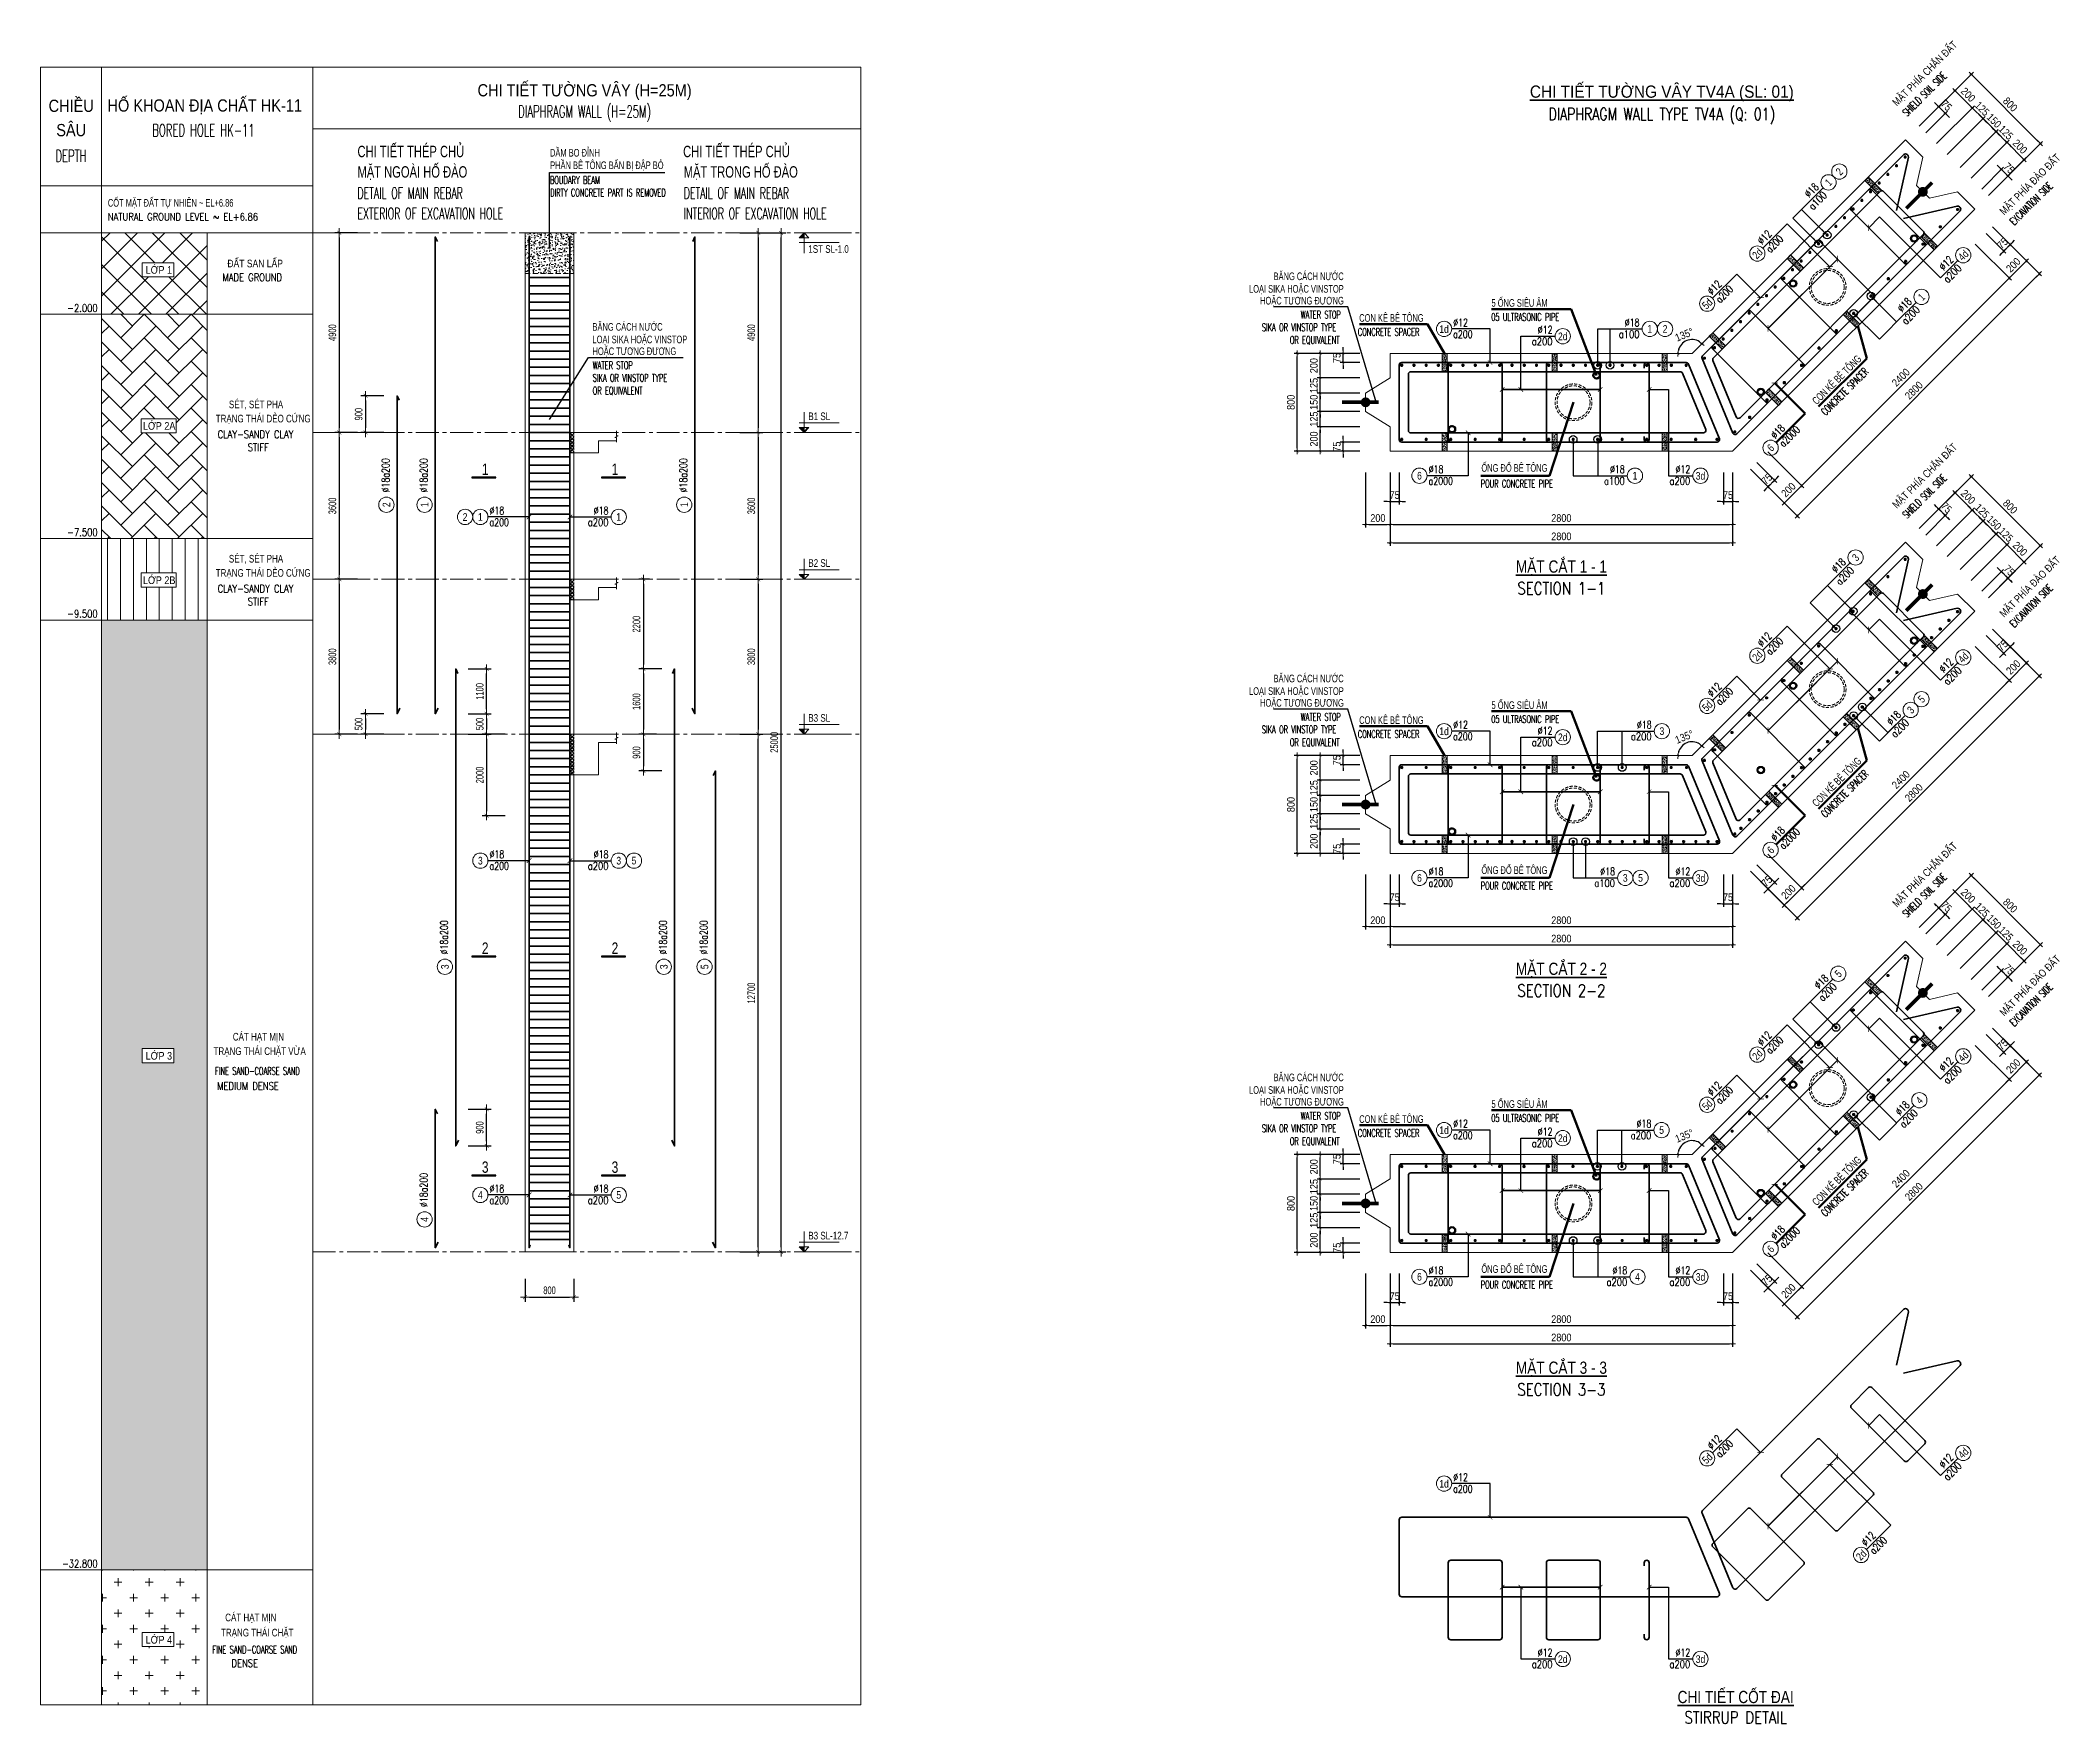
# Model space of a CAD drawing. Header units: millimetres. Extents: x -642477 to 1168880, y -27982 to 330379.
# Drawn here: x 610810 to 660335, y 63276 to 104568 of the extents above; entities that cross this region are included whole.
import ezdxf
from ezdxf.enums import TextEntityAlignment as Align

# ---------------------------------------------------------------- set-up
doc = ezdxf.new("R2010")
doc.units = ezdxf.units.MM
for name, pattern in [('CENTER2', [1.125, 0.75, -0.125, 0.125, -0.125]), ('HIDDEN', [0.375, 0.25, -0.125]), ('HIDDEN2', [4.7625, 3.175, -1.5875])]:
    doc.linetypes.add(name, pattern=pattern)
doc.layers.get('0').update_dxf_attribs({"lineweight": 20})
doc.layers.get('Defpoints').update_dxf_attribs({"color": 151, "lineweight": 9})
for name, color, linetype, lineweight in [('NDC_S_ANNO', 7, 'Continuous', 20), ('NDC_S_AXIS', 5, 'CENTER2', 13), ('NDC_S_BREAK-LINE', 1, 'Continuous', 15), ('NDC_S_CONTINUOUS', 3, 'Continuous', 20), ('NDC_S_DIAPHGRAM WALL', 3, 'Continuous', 20), ('NDC_S_DIM', 1, 'Continuous', 15), ('NDC_S_ENG TEXT', 2, 'Continuous', 20), ('NDC_S_ENG TITLE', 3, 'Continuous', 20), ('NDC_S_FOUNDATION NAME', 7, 'Continuous', 20), ('NDC_S_HATCH MATERIAL', 8, 'Continuous', 13), ('NDC_S_HIDDEN', 8, 'HIDDEN2', 13), ('NDC_S_LEADER', 1, 'Continuous', 15), ('NDC_S_LEVEL TEXT', 7, 'Continuous', 20), ('NDC_S_REBAR', 4, 'Continuous', 35), ('NDC_S_SYMBOL', 1, 'Continuous', 15), ('NDC_S_TEXT SYMBOL', 7, 'Continuous', 20), ('NDC_S_VN TEXT', 7, 'Continuous', 20), ('NDC_S_VN TITLE', 6, 'Continuous', 35), ('rev_20200806', 1, 'Continuous', 20)]:
    doc.layers.add(name, color=color, linetype=linetype, lineweight=lineweight)
doc.layers.add('NDC_S_REBAR DES.', color=2, linetype='Continuous')
doc.layers.get('rev_20200806').off()
doc.styles.add('ARIAL', font='arial.ttf', dxfattribs={"width": 0.8})
doc.styles.add('NDC_ANNO', font='', dxfattribs={"width": 0.8})
doc.styles.add('NDC_ARIAL', font='arial.ttf', dxfattribs={"width": 0.85})
doc.styles.add('NDC_DIM', font='', dxfattribs={"width": 0.75})
doc.styles.add('NDC_EN TXT', font='romans.shx', dxfattribs={"width": 0.8})
doc.styles.add('NDC_ROMANS', font='romans.shx', dxfattribs={"width": 0.8, "bigfont": 'vns.shx'})
doc.styles.get('NDC_ANNO').set_extended_font_data('Dotum')
doc.styles.get('NDC_DIM').set_extended_font_data('Dotum')
doc.dimstyles.new('A1-NDC-1-25 (x3)', dxfattribs={"dimscale": 75, "dimtxt": 2.5, "dimasz": 1, "dimexe": 1, "dimexo": 0, "dimgap": 0.8, "dimtad": 1, "dimdec": 0, "dimlfac": 0.333333, "dimdsep": 46, "dimtxsty": 'NDC_ARIAL', "dimblk": 'DIMMARK', "dimcen": 49999.938995, "dimdle": 1.5, "dimclrd": 1, "dimclre": 1, "dimclrt": 3, "dimadec": 0, "dimazin": 0, "dimtfac": 1, "dimtdec": 0, "dimtix": 1, "dimtmove": 2, "dimatfit": 3, "dimfxl": 1, "dimarcsym": 0})
doc.dimstyles.new('NDC_dim_25', dxfattribs={"dimscale": 25, "dimtxt": 2.2, "dimasz": 1.5, "dimexe": 1.5, "dimexo": 2.5, "dimgap": 1, "dimtad": 1, "dimdec": 0, "dimzin": 0, "dimdsep": 46, "dimtxsty": 'NDC_DIM', "dimblk": 'DIMMARK', "dimcen": 0.09, "dimdle": 1.2, "dimclrd": 1, "dimclre": 1, "dimclrt": 3, "dimadec": 0, "dimazin": 0, "dimtfac": 1, "dimtdec": 0, "dimtix": 1, "dimtofl": 0, "dimtmove": 0, "dimatfit": 3, "dimfxl": 6, "dimfxlon": 1, "dimtolj": 1, "dimtzin": 0, "dimarcsym": 0})
doc.dimstyles.new('NDC_dim_75', dxfattribs={"dimscale": 75, "dimtxt": 2.5, "dimasz": 1.5, "dimexe": 1.5, "dimexo": 2.5, "dimgap": 1, "dimtad": 1, "dimdec": 0, "dimzin": 0, "dimdsep": 46, "dimtxsty": 'NDC_DIM', "dimblk": 'DIMMARK', "dimcen": 0.09, "dimdle": 1.2, "dimclrd": 1, "dimclre": 1, "dimclrt": 3, "dimadec": 0, "dimazin": 0, "dimtfac": 1, "dimtdec": 0, "dimtix": 1, "dimtofl": 0, "dimtmove": 0, "dimatfit": 3, "dimfxl": 6, "dimfxlon": 1, "dimtolj": 1, "dimtzin": 0, "dimarcsym": 0})

msp = doc.modelspace()

# ---------------------------------------------------------------- texts
at = {"layer": 'NDC_S_ENG TITLE', "style": 'NDC_EN TXT', "width": 0.6}
for s, p in [('SHIELD SOIL SIDE', (656528.6, 102756.6)), ('EXCAVATION SIDE', (659158.5, 100085.3)), ('CONCRETE SPACER', (654530.1, 95418.6)), ('SHIELD SOIL SIDE', (656528.6, 92889.7)), ('EXCAVATION SIDE', (659158.5, 90218.5)), ('CONCRETE SPACER', (654530.1, 85551.8)), ('SHIELD SOIL SIDE', (656528.6, 83103.7)), ('EXCAVATION SIDE', (659158.5, 80432.5)), ('CONCRETE SPACER', (654530.1, 75765.8))]:
    msp.add_text(s, height=187.5, rotation=44.99913, dxfattribs=at).set_placement(p, align=Align.MIDDLE_LEFT)
at = {"layer": 'NDC_S_ENG TITLE', "style": 'NDC_EN TXT'}
for s, width, p in [('DIAPHRAGM WALL (H=25M)', 0.6, (624158, 102802.3)), ('DIAPHRAGM WALL TYPE TV4A (Q: 01)', 0.75, (650578.2, 102738.2)), ('SECTION 1-1', 0.8, (648115.7, 91125.6)), ('SECTION 2-2', 0.8, (648115.7, 81258.8)), ('SECTION 3-3', 0.8, (648115.7, 71472.8)), ('STIRRUP DETAIL', 0.8, (652389, 63425.7))]:
    msp.add_text(s, height=300, dxfattribs=dict(at, width=width)).set_placement(p, align=Align.MIDDLE)
at = {"layer": 'NDC_S_ENG TITLE', "style": 'NDC_EN TXT', "width": 0.6}
for s, height, p in [('BOUDARY BEAM', 187.5, (623309.4, 101140.7)), ('DETAIL OF MAIN REBAR', 280, (618587.8, 100822.1)), ('DIRTY CONCRETE PART IS REMOVED', 187.5, (623314.1, 100835.2)), ('DETAIL OF MAIN REBAR', 280, (626589.2, 100822.1)), ('EXTERIOR OF EXCAVATION HOLE', 280, (618587.8, 100321.1)), ('INTERIOR OF EXCAVATION HOLE', 280, (626589.2, 100321.1)), ('SIKA OR VINSTOP TYPE', 187.5, (640769.2, 97530.2)), ('WATER STOP', 187.5, (641722.8, 97838.9)), ('05 ULTRASONIC PIPE', 187.5, (646393.9, 97783.5)), ('OR EQUIVALENT', 187.5, (641454.9, 97216.8)), ('CONCRETE SPACER', 187.5, (643122.8, 97416.4)), ('WATER STOP', 187.5, (624357, 96598.1)), ('SIKA OR VINSTOP TYPE', 187.5, (624357, 96289.5)), ('OR EQUIVALENT', 187.5, (624357, 95976)), ('POUR CONCRETE PIPE', 187.5, (646136.4, 93695.6)), ('SIKA OR VINSTOP TYPE', 187.5, (640769.2, 87663.4)), ('WATER STOP', 187.5, (641722.8, 87972)), ('05 ULTRASONIC PIPE', 187.5, (646393.9, 87916.7)), ('OR EQUIVALENT', 187.5, (641454.9, 87349.9)), ('CONCRETE SPACER', 187.5, (643122.8, 87549.6)), ('POUR CONCRETE PIPE', 187.5, (646136.4, 83828.7)), ('WATER STOP', 187.5, (641722.8, 78186)), ('SIKA OR VINSTOP TYPE', 187.5, (640769.2, 77877.4)), ('CONCRETE SPACER', 187.5, (643122.8, 77763.6)), ('05 ULTRASONIC PIPE', 187.5, (646393.9, 78130.7)), ('OR EQUIVALENT', 187.5, (641454.9, 77563.9)), ('POUR CONCRETE PIPE', 187.5, (646136.4, 74042.7))]:
    msp.add_text(s, height=height, dxfattribs=at).set_placement(p, align=Align.MIDDLE_LEFT)
at = {"layer": 'NDC_S_LEVEL TEXT', "style": 'NDC_ARIAL'}
for s, width, p in [('MẶT PHÍA CHẮN ĐẤT', 0.8, (656277.8, 103007.4)), ('MẶT PHÍA ĐÀO ĐẤT', 0.8, (658907.7, 100336.2)), ('CON KÊ BÊ TÔNG', 0.7, (654311.6, 95685)), ('MẶT PHÍA CHẮN ĐẤT', 0.8, (656277.8, 93140.6)), ('MẶT PHÍA ĐÀO ĐẤT', 0.8, (658907.7, 90469.3)), ('CON KÊ BÊ TÔNG', 0.7, (654311.6, 85818.2)), ('MẶT PHÍA CHẮN ĐẤT', 0.8, (656277.8, 83354.6)), ('MẶT PHÍA ĐÀO ĐẤT', 0.8, (658907.7, 80683.3)), ('CON KÊ BÊ TÔNG', 0.7, (654311.6, 76032.2))]:
    msp.add_text(s, height=187.5, rotation=44.99913, dxfattribs=dict(at, width=width)).set_placement(p, align=Align.MIDDLE_LEFT)
at = {"layer": 'NDC_S_LEVEL TEXT', "style": 'NDC_ARIAL', "width": 0.7}
for s, height, p in [('CHI TIẾT THÉP CHỦ', 280, (618587.8, 101842.8)), ('CHI TIẾT THÉP CHỦ', 280, (626574.9, 101842.8)), ('MẶT NGOÀI HỐ ĐÀO', 280, (618587.8, 101341.8)), ('DẦM BO ĐỈNH', 187.5, (623309.4, 101811.1)), ('PHẦN BÊ TÔNG BẨN BỊ ĐẬP BỎ', 187.5, (623314.1, 101505.5)), ('MẶT TRONG HỐ ĐÀO', 280, (626589.2, 101341.8)), ('LOẠI SIKA HOẶC VINSTOP', 187.5, (640454.1, 98472.4)), ('BĂNG CÁCH NƯỚC', 187.5, (641056.8, 98781)), ('HOẶC TƯƠNG ĐƯƠNG', 187.5, (640725.7, 98183)), ('5 ỐNG SIÊU ÂM', 187.5, (646401.2, 98127.7)), ('BĂNG CÁCH NƯỚC', 187.5, (624352.4, 97540.3)), ('CON KÊ BÊ TÔNG', 187.5, (643156.7, 97759.3)), ('LOẠI SIKA HOẶC VINSTOP', 187.5, (624352.4, 97231.6)), ('HOẶC TƯƠNG ĐƯƠNG', 187.5, (624352.4, 96942.3)), ('ỐNG ĐỔ BÊ TÔNG', 187.5, (646153.2, 94079.7)), ('LOẠI SIKA HOẶC VINSTOP', 187.5, (640454.1, 88605.5)), ('BĂNG CÁCH NƯỚC', 187.5, (641056.8, 88914.2)), ('HOẶC TƯƠNG ĐƯƠNG', 187.5, (640725.7, 88316.2)), ('5 ỐNG SIÊU ÂM', 187.5, (646401.2, 88260.8)), ('CON KÊ BÊ TÔNG', 187.5, (643156.7, 87892.4)), ('ỐNG ĐỔ BÊ TÔNG', 187.5, (646153.2, 84212.9)), ('BĂNG CÁCH NƯỚC', 187.5, (641056.8, 79128.2)), ('LOẠI SIKA HOẶC VINSTOP', 187.5, (640454.1, 78819.6)), ('HOẶC TƯƠNG ĐƯƠNG', 187.5, (640725.7, 78530.2)), ('CON KÊ BÊ TÔNG', 187.5, (643156.7, 78106.4)), ('5 ỐNG SIÊU ÂM', 187.5, (646401.2, 78474.8)), ('ỐNG ĐỔ BÊ TÔNG', 187.5, (646153.2, 74426.9))]:
    msp.add_text(s, height=height, dxfattribs=at).set_placement(p, align=Align.MIDDLE_LEFT)
at = {"layer": 'NDC_S_VN TEXT', "color": 7, "style": 'ARIAL', "width": 0.8}
for s, rotation, p in [('2', 44.99913, (654932.2, 101350.3)), ('2', 90, (619296.3, 93177.1)), ('1', 90, (620232.7, 93177.1)), ('1', 90, (626600.5, 93177.1)), ('3', 90, (620732.7, 81842.5)), ('3', 90, (626100.5, 81842.5)), ('5', 90, (627100.5, 81842.5)), ('4', 90, (620232.7, 75645.5))]:
    msp.add_text(s, height=187.5, rotation=rotation, dxfattribs=at).set_placement(p, align=Align.MIDDLE)
for s, p in [('2', (650657.3, 97489.3)), ('2', (621226, 92876.7)), ('5', (625369.8, 84445.3)), ('5', (650056.4, 84022.4))]:
    msp.add_text(s, height=187.5, dxfattribs=at).set_placement(p, align=Align.MIDDLE)
at = {"layer": 'NDC_S_VN TEXT', "color": 3, "style": 'NDC_EN TXT', "width": 0.75}
for p in [(619370.7, 93479.5), (620307.1, 93479.5), (626674.8, 93479.5), (620807.1, 82144.9), (626174.8, 82144.9), (627174.8, 82144.9), (620307.1, 75947.9)]:
    msp.add_text('%%C18a200', height=187.5, rotation=90, dxfattribs=at).set_placement(p)
at = {"layer": 'NDC_S_VN TEXT', "color": 7, "ltscale": 100, "style": 'ARIAL', "width": 0.8}
msp.add_text('5', height=187.5, rotation=44.99913, dxfattribs=at).set_placement((656947.3, 88407.4), align=Align.MIDDLE)
at = {"layer": 'NDC_S_VN TITLE', "style": 'NDC_ARIAL'}
for s, width, p in [('CHI TIẾT TƯỜNG VÂY (H=25M)', 0.85, (624158, 103344.3)), ('%%UCHI TIẾT TƯỜNG VÂY TV4A (SL: 01)', 0.9, (650578.2, 103311.4)), ('%%UMẶT CẮT 1 - 1', 0.8, (648115.7, 91672.1)), ('%%UMẶT CẮT 2 - 2', 0.8, (648115.7, 81805.3)), ('%%UMẶT CẮT 3 - 3', 0.8, (648115.7, 72019.3)), ('%%UCHI TIẾT CỐT ĐAI', 0.8, (652389, 63972.2))]:
    msp.add_text(s, height=300, dxfattribs=dict(at, width=width)).set_placement(p, align=Align.MIDDLE)

# ---------------------------------------------------------------- blocks, each defined once
blk = doc.blocks.new('*U191')
at = {"layer": 'NDC_S_ANNO', "color": 0, "linetype": 'ByBlock', "lineweight": -2}
blk.add_line((-4.36, 0), (1, 0), dxfattribs=at)
at = {"layer": 'NDC_S_ANNO', "ltscale": 0.005, "const_width": 0.5}
blk.add_lwpolyline([(1, 0), (-4.36, 0)], dxfattribs=at)
at = {"layer": 'NDC_S_TEXT SYMBOL', "linetype": 'ByBlock', "lineweight": -2, "style": 'NDC_ANNO', "width": 0.8}
blk.add_attdef('DETAIL', text='', height=2.5, dxfattribs=at).set_placement((-0.64, 1.82), align=Align.MIDDLE_RIGHT)
blk = doc.blocks.new('*U1905')
at = {"layer": 'NDC_S_REBAR', "ltscale": 80}
blk.add_line((-500, 0), (500, 0), dxfattribs=at)
blk = doc.blocks.new('*U1906')
at = {"layer": 'NDC_S_DIM', "color": 0, "linetype": 'ByBlock', "lineweight": -2, "transparency": 16777216}
for p in [(0, 23600), (0, 23400), (0, 23200), (0, 23000), (0, 22800), (0, 22600), (0, 22400), (0, 22200), (0, 22000), (0, 21800), (0, 21600), (0, 21400), (0, 21200), (0, 21000), (0, 20800), (0, 20600), (0, 20400), (0, 20200), (0, 20000), (0, 19800), (0, 19600), (0, 19400), (0, 19200), (0, 19000), (0, 18800), (0, 18600), (0, 18400), (0, 18200), (0, 18000), (0, 17800), (0, 17600), (0, 17400), (0, 17200), (0, 17000), (0, 16800), (0, 16600), (0, 16400), (0, 16200), (0, 16000), (0, 15800), (0, 15600), (0, 15400), (0, 15200), (0, 15000), (0, 14800), (0, 14600), (0, 14400), (0, 14200), (0, 14000), (0, 13800), (0, 13600), (0, 13400), (0, 13200), (0, 13000), (0, 12800), (0, 12600), (0, 12400), (0, 12200), (0, 12000), (0, 11800), (0, 11600), (0, 11400), (0, 11200), (0, 11000), (0, 10800), (0, 10600), (0, 10400), (0, 10200), (0, 10000), (0, 9800), (0, 9600), (0, 9400), (0, 9200), (0, 9000), (0, 8800), (0, 8600), (0, 8400), (0, 8200), (0, 8000), (0, 7800), (0, 7600), (0, 7400), (0, 7200), (0, 7000), (0, 6800), (0, 6600), (0, 6400), (0, 6200), (0, 6000), (0, 5800), (0, 5600), (0, 5400), (0, 5200), (0, 5000), (0, 4800), (0, 4600), (0, 4400), (0, 4200), (0, 4000), (0, 3800), (0, 3600), (0, 3400), (0, 3200), (0, 3000), (0, 2800), (0, 2600), (0, 2400), (0, 2200), (0, 2000), (0, 1800), (0, 1600), (0, 1400), (0, 1200), (0, 1000), (0, 800), (0, 600), (0, 400), (0, 200), (0, 0)]:
    blk.add_blockref('*U1905', p, dxfattribs=at)
blk = doc.blocks.new('DIMMARK')
at = {"layer": 'NDC_S_DIM', "color": 1}
blk.add_line((-1.5, 0), (1, 0), dxfattribs=at)
at = {"layer": 'NDC_S_DIM', "color": 2, "const_width": 0.1}
blk.add_lwpolyline([(-0.42, -0.42), (0.42, 0.42)], dxfattribs=at)
blk = doc.blocks.new('*D1952')
at = {"layer": 'Defpoints', "color": 0, "ltscale": 100, "transparency": 16777216}
for p in [(625010, 99848), (625010, 94948), (628416, 94948)]:
    blk.add_point(p, dxfattribs=at)
at = {"layer": 'NDC_S_DIM', "color": 1, "lineweight": -2, "ltscale": 100, "transparency": 16777216}
for p, q in [((627966, 99848), (628528, 99848)), ((628416, 99736), (628416, 95061)), ((627966, 94948), (628528, 94948))]:
    blk.add_line(p, q, dxfattribs=at)
at = {"layer": 'NDC_S_DIM', "color": 1, "lineweight": -2, "ltscale": 100, "transparency": 16777216, "xscale": 112.5, "yscale": 112.5, "zscale": 112.5}
for p, rotation in [((628416, 99848), 90), ((628416, 94948), 270)]:
    blk.add_blockref('DIMMARK', p, dxfattribs=dict(at, rotation=rotation))
at = {"layer": 'NDC_S_DIM', "color": 3, "ltscale": 100, "transparency": 16777216, "insert": (628247, 97398), "char_height": 187.5, "attachment_point": 5, "rotation": 90, "style": 'NDC_DIM'}
blk.add_mtext('\\A1;4900', dxfattribs=at)
blk = doc.blocks.new('*D1953')
at = {"layer": 'Defpoints', "color": 0, "ltscale": 100, "transparency": 16777216}
for p in [(625010, 94948), (625010, 91348), (628416, 91348)]:
    blk.add_point(p, dxfattribs=at)
at = {"layer": 'NDC_S_DIM', "color": 1, "lineweight": -2, "ltscale": 100, "transparency": 16777216}
for p, q in [((627966, 94948), (628528, 94948)), ((628416, 94836), (628416, 91461)), ((627966, 91348), (628528, 91348))]:
    blk.add_line(p, q, dxfattribs=at)
at = {"layer": 'NDC_S_DIM', "color": 1, "lineweight": -2, "ltscale": 100, "transparency": 16777216, "xscale": 112.5, "yscale": 112.5, "zscale": 112.5}
for p, rotation in [((628416, 94948), 90), ((628416, 91348), 270)]:
    blk.add_blockref('DIMMARK', p, dxfattribs=dict(at, rotation=rotation))
at = {"layer": 'NDC_S_DIM', "color": 3, "ltscale": 100, "transparency": 16777216, "insert": (628247, 93148), "char_height": 187.5, "attachment_point": 5, "rotation": 90, "style": 'NDC_DIM'}
blk.add_mtext('\\A1;3600', dxfattribs=at)
blk = doc.blocks.new('*D1954')
at = {"layer": 'Defpoints', "color": 0, "ltscale": 100, "transparency": 16777216}
for p in [(625010, 91348), (625010, 87548), (628416, 87548)]:
    blk.add_point(p, dxfattribs=at)
at = {"layer": 'NDC_S_DIM', "color": 1, "lineweight": -2, "ltscale": 100, "transparency": 16777216}
for p, q in [((627966, 91348), (628528, 91348)), ((628416, 91236), (628416, 87661)), ((627966, 87548), (628528, 87548))]:
    blk.add_line(p, q, dxfattribs=at)
at = {"layer": 'NDC_S_DIM', "color": 1, "lineweight": -2, "ltscale": 100, "transparency": 16777216, "xscale": 112.5, "yscale": 112.5, "zscale": 112.5}
for p, rotation in [((628416, 91348), 90), ((628416, 87548), 270)]:
    blk.add_blockref('DIMMARK', p, dxfattribs=dict(at, rotation=rotation))
at = {"layer": 'NDC_S_DIM', "color": 3, "ltscale": 100, "transparency": 16777216, "insert": (628247, 89448), "char_height": 187.5, "attachment_point": 5, "rotation": 90, "style": 'NDC_DIM'}
blk.add_mtext('\\A1;3800', dxfattribs=at)
blk = doc.blocks.new('*D1955')
at = {"layer": 'Defpoints', "color": 0, "ltscale": 100, "transparency": 16777216}
for p in [(625010, 99848), (628978, 99848), (625010, 74848)]:
    blk.add_point(p, dxfattribs=at)
at = {"layer": 'NDC_S_DIM', "color": 1, "lineweight": -2, "ltscale": 100, "transparency": 16777216}
for p, q in [((628528, 99848), (629091, 99848)), ((628978, 74961), (628978, 99736)), ((628528, 74848), (629091, 74848))]:
    blk.add_line(p, q, dxfattribs=at)
at = {"layer": 'NDC_S_DIM', "color": 1, "lineweight": -2, "ltscale": 100, "transparency": 16777216, "xscale": 112.5, "yscale": 112.5, "zscale": 112.5}
for p, rotation in [((628978, 99848), 90), ((628978, 74848), 270)]:
    blk.add_blockref('DIMMARK', p, dxfattribs=dict(at, rotation=rotation))
at = {"layer": 'NDC_S_DIM', "color": 3, "ltscale": 100, "transparency": 16777216, "insert": (628810, 87348), "char_height": 187.5, "attachment_point": 5, "rotation": 90, "style": 'NDC_DIM'}
blk.add_mtext('\\A1;25000', dxfattribs=at)
blk = doc.blocks.new('kata_block_CT')
at = {"layer": 'NDC_S_ANNO'}
blk.add_hatch(color=3, dxfattribs=at).paths.add_polyline_path([(0, 1.6), (-1.61, 1.6), (0, 0)])
at = {"layer": 'NDC_S_ANNO', "ltscale": 50}
h = blk.add_hatch(dxfattribs=at)
h.set_pattern_fill('ANSI31', color=256, scale=1.406, style=0)
h.paths.add_polyline_path([(0, 1.6), (0, 0), (1.61, 1.6)])
for p, q in [((11.56, 0), (-1.64, 0)), ((-1.59, 3.14), (11.47, 3.14))]:
    blk.add_line(p, q, dxfattribs=at)
for points in [[(0, 6.69), (0, 0)], [(0, 0), (-1.61, 1.6), (0, 1.6)], [(0, 0), (1.61, 1.6), (0, 1.6)]]:
    blk.add_lwpolyline(points, dxfattribs=at)
at = {"layer": 'NDC_S_ANNO', "color": 8, "ltscale": 50}
blk.add_lwpolyline([(0, 0), (-1.61, 1.6), (0, 1.6)], dxfattribs=at)
at = {"layer": 'NDC_S_TEXT SYMBOL', "color": 3, "style": 'NDC_ANNO', "width": 0.8}
blk.add_attdef('CT', (1.41, 4.07), '', height=2.5, dxfattribs=at)
blk = doc.blocks.new('*D1956')
at = {"layer": 'Defpoints', "color": 0, "ltscale": 100, "transparency": 16777216}
for p in [(625010, 87548), (628416, 87548), (625010, 74848)]:
    blk.add_point(p, dxfattribs=at)
at = {"layer": 'NDC_S_DIM', "color": 1, "lineweight": -2, "ltscale": 100, "transparency": 16777216}
for p, q in [((627966, 87548), (628528, 87548)), ((628416, 74961), (628416, 87436)), ((627966, 74848), (628528, 74848))]:
    blk.add_line(p, q, dxfattribs=at)
at = {"layer": 'NDC_S_DIM', "color": 1, "lineweight": -2, "ltscale": 100, "transparency": 16777216, "xscale": 112.5, "yscale": 112.5, "zscale": 112.5}
for p, rotation in [((628416, 87548), 90), ((628416, 74848), 270)]:
    blk.add_blockref('DIMMARK', p, dxfattribs=dict(at, rotation=rotation))
at = {"layer": 'NDC_S_DIM', "color": 3, "ltscale": 100, "transparency": 16777216, "insert": (628247, 81198), "char_height": 187.5, "attachment_point": 5, "rotation": 90, "style": 'NDC_DIM'}
blk.add_mtext('\\A1;12700', dxfattribs=at)
blk = doc.blocks.new('*D1957')
at = {"layer": 'Defpoints', "color": 0, "ltscale": 100, "transparency": 16777216}
for p in [(619056, 99848), (618142, 94948), (619056, 94948)]:
    blk.add_point(p, dxfattribs=at)
at = {"layer": 'NDC_S_DIM', "color": 1, "lineweight": -2, "ltscale": 100, "transparency": 16777216}
for p, q in [((618592, 99848), (618030, 99848)), ((618142, 99736), (618142, 95061)), ((618592, 94948), (618030, 94948))]:
    blk.add_line(p, q, dxfattribs=at)
at = {"layer": 'NDC_S_DIM', "color": 1, "lineweight": -2, "ltscale": 100, "transparency": 16777216, "xscale": 112.5, "yscale": 112.5, "zscale": 112.5}
for p, rotation in [((618142, 99848), 90), ((618142, 94948), 270)]:
    blk.add_blockref('DIMMARK', p, dxfattribs=dict(at, rotation=rotation))
at = {"layer": 'NDC_S_DIM', "color": 3, "ltscale": 100, "transparency": 16777216, "insert": (617973, 97398), "char_height": 187.5, "attachment_point": 5, "rotation": 90, "style": 'NDC_DIM'}
blk.add_mtext('\\A1;4900', dxfattribs=at)
blk = doc.blocks.new('*D1958')
at = {"layer": 'Defpoints', "color": 0, "ltscale": 100, "transparency": 16777216}
for p in [(619056, 94948), (618142, 91348), (619056, 91348)]:
    blk.add_point(p, dxfattribs=at)
at = {"layer": 'NDC_S_DIM', "color": 1, "lineweight": -2, "ltscale": 100, "transparency": 16777216}
for p, q in [((618592, 94948), (618030, 94948)), ((618142, 94836), (618142, 91461)), ((618592, 91348), (618030, 91348))]:
    blk.add_line(p, q, dxfattribs=at)
at = {"layer": 'NDC_S_DIM', "color": 1, "lineweight": -2, "ltscale": 100, "transparency": 16777216, "xscale": 112.5, "yscale": 112.5, "zscale": 112.5}
for p, rotation in [((618142, 94948), 90), ((618142, 91348), 270)]:
    blk.add_blockref('DIMMARK', p, dxfattribs=dict(at, rotation=rotation))
at = {"layer": 'NDC_S_DIM', "color": 3, "ltscale": 100, "transparency": 16777216, "insert": (617973, 93148), "char_height": 187.5, "attachment_point": 5, "rotation": 90, "style": 'NDC_DIM'}
blk.add_mtext('\\A1;3600', dxfattribs=at)
blk = doc.blocks.new('*D1969')
at = {"layer": 'Defpoints', "color": 0, "ltscale": 100, "transparency": 16777216}
for p in [(619056, 91348), (618142, 87548), (619056, 87548)]:
    blk.add_point(p, dxfattribs=at)
at = {"layer": 'NDC_S_DIM', "color": 1, "lineweight": -2, "ltscale": 100, "transparency": 16777216}
for p, q in [((618592, 91348), (618030, 91348)), ((618142, 91236), (618142, 87661)), ((618592, 87548), (618030, 87548))]:
    blk.add_line(p, q, dxfattribs=at)
at = {"layer": 'NDC_S_DIM', "color": 1, "lineweight": -2, "ltscale": 100, "transparency": 16777216, "xscale": 112.5, "yscale": 112.5, "zscale": 112.5}
for p, rotation in [((618142, 91348), 90), ((618142, 87548), 270)]:
    blk.add_blockref('DIMMARK', p, dxfattribs=dict(at, rotation=rotation))
at = {"layer": 'NDC_S_DIM', "color": 3, "ltscale": 100, "transparency": 16777216, "insert": (617973, 89448), "char_height": 187.5, "attachment_point": 5, "rotation": 90, "style": 'NDC_DIM'}
blk.add_mtext('\\A1;3800', dxfattribs=at)
blk = doc.blocks.new('*U367')
blk.add_circle((-2.5, 0), 2.5)
at = {"layer": 'NDC_S_VN TEXT', "color": 7, "style": 'ARIAL', "width": 0.8}
blk.add_attdef('SH2', text='', height=2.5, dxfattribs=at).set_placement((-2.5, 0), align=Align.MIDDLE)
at = {"layer": 'NDC_S_VN TEXT', "color": 3, "style": 'NDC_EN TXT', "width": 0.75}
for tag, p in [('DK1', (0.5, 0.85)), ('KC1', (0.5, -2.97))]:
    blk.add_attdef(tag, p, '', height=2.5, dxfattribs=at)
blk = doc.blocks.new('*D1970')
at = {"layer": 'Defpoints', "color": 0, "ltscale": 100, "transparency": 16777216}
for p in [(620497, 89148), (621756, 89148), (620497, 88048)]:
    blk.add_point(p, dxfattribs=at)
at = {"layer": 'NDC_S_DIM', "color": 1, "lineweight": -2, "ltscale": 100, "transparency": 16777216}
for p, q in [((621306, 89148), (621868, 89148)), ((621756, 88161), (621756, 89036)), ((621306, 88048), (621868, 88048))]:
    blk.add_line(p, q, dxfattribs=at)
at = {"layer": 'NDC_S_DIM', "color": 1, "lineweight": -2, "ltscale": 100, "transparency": 16777216, "xscale": 112.5, "yscale": 112.5, "zscale": 112.5}
for p, rotation in [((621756, 89148), 90), ((621756, 88048), 270)]:
    blk.add_blockref('DIMMARK', p, dxfattribs=dict(at, rotation=rotation))
at = {"layer": 'NDC_S_DIM', "color": 3, "ltscale": 100, "transparency": 16777216, "insert": (621587, 88598), "char_height": 187.5, "attachment_point": 5, "rotation": 90, "style": 'NDC_DIM'}
blk.add_mtext('\\A1;1100', dxfattribs=at)
blk = doc.blocks.new('*D1971')
at = {"layer": 'Defpoints', "color": 0, "ltscale": 100, "transparency": 16777216}
for p in [(620497, 78348), (621756, 78348), (620997, 77448)]:
    blk.add_point(p, dxfattribs=at)
at = {"layer": 'NDC_S_DIM', "color": 1, "lineweight": -2, "ltscale": 100, "transparency": 16777216}
for p, q in [((621306, 78348), (621868, 78348)), ((621756, 77561), (621756, 78236)), ((621306, 77448), (621868, 77448))]:
    blk.add_line(p, q, dxfattribs=at)
at = {"layer": 'NDC_S_DIM', "color": 1, "lineweight": -2, "ltscale": 100, "transparency": 16777216, "xscale": 112.5, "yscale": 112.5, "zscale": 112.5}
for p, rotation in [((621756, 78348), 90), ((621756, 77448), 270)]:
    blk.add_blockref('DIMMARK', p, dxfattribs=dict(at, rotation=rotation))
at = {"layer": 'NDC_S_DIM', "color": 3, "ltscale": 100, "transparency": 16777216, "insert": (621587, 77898), "char_height": 187.5, "attachment_point": 5, "rotation": 90, "style": 'NDC_DIM'}
blk.add_mtext('\\A1;900', dxfattribs=at)
blk = doc.blocks.new('*D1972')
at = {"layer": 'Defpoints', "color": 0, "ltscale": 100, "transparency": 16777216}
for p in [(620497, 88048), (620497, 87548), (621756, 87548)]:
    blk.add_point(p, dxfattribs=at)
at = {"layer": 'NDC_S_DIM', "color": 1, "lineweight": -2, "ltscale": 100, "transparency": 16777216}
for p, q in [((621306, 88048), (621868, 88048)), ((621756, 87936), (621756, 87661)), ((621306, 87548), (621868, 87548))]:
    blk.add_line(p, q, dxfattribs=at)
at = {"layer": 'NDC_S_DIM', "color": 1, "lineweight": -2, "ltscale": 100, "transparency": 16777216, "xscale": 112.5, "yscale": 112.5, "zscale": 112.5}
for p, rotation in [((621756, 88048), 90), ((621756, 87548), 270)]:
    blk.add_blockref('DIMMARK', p, dxfattribs=dict(at, rotation=rotation))
at = {"layer": 'NDC_S_DIM', "color": 3, "ltscale": 100, "transparency": 16777216, "insert": (621587, 87798), "char_height": 187.5, "attachment_point": 5, "rotation": 90, "style": 'NDC_DIM'}
blk.add_mtext('\\A1;500', dxfattribs=at)
blk = doc.blocks.new('*U366')
blk.add_circle((2.5, 0), 2.5)
at = {"layer": 'NDC_S_VN TEXT', "color": 3, "style": 'NDC_EN TXT'}
for tag, width, p in [('DK2', 0.75, (-0.85, 0.85)), ('KC2', 0.8, (-0.85, -2.97))]:
    blk.add_attdef(tag, text='', height=2.5, dxfattribs=dict(at, width=width)).set_placement(p, align=Align.RIGHT)
at = {"layer": 'NDC_S_VN TEXT', "color": 7, "style": 'ARIAL', "width": 0.8}
blk.add_attdef('SH3', text='', height=2.5, dxfattribs=at).set_placement((2.5, 0), align=Align.MIDDLE)
blk = doc.blocks.new('*D1973')
at = {"layer": 'Defpoints', "color": 0, "ltscale": 100, "transparency": 16777216}
for p in [(619560, 88048), (618786, 87548), (619560, 87548)]:
    blk.add_point(p, dxfattribs=at)
at = {"layer": 'NDC_S_DIM', "color": 1, "lineweight": -2, "ltscale": 100, "transparency": 16777216}
for p, q in [((619236, 88048), (618673, 88048)), ((618786, 87936), (618786, 87661)), ((619236, 87548), (618673, 87548))]:
    blk.add_line(p, q, dxfattribs=at)
at = {"layer": 'NDC_S_DIM', "color": 1, "lineweight": -2, "ltscale": 100, "transparency": 16777216, "xscale": 112.5, "yscale": 112.5, "zscale": 112.5}
for p, rotation in [((618786, 88048), 90), ((618786, 87548), 270)]:
    blk.add_blockref('DIMMARK', p, dxfattribs=dict(at, rotation=rotation))
at = {"layer": 'NDC_S_DIM', "color": 3, "ltscale": 100, "transparency": 16777216, "insert": (618617, 87798), "char_height": 187.5, "attachment_point": 5, "rotation": 90, "style": 'NDC_DIM'}
blk.add_mtext('\\A1;500', dxfattribs=at)
blk = doc.blocks.new('*D1974')
at = {"layer": 'Defpoints', "color": 0, "ltscale": 100, "transparency": 16777216}
for p in [(619560, 95848), (618786, 94948), (619560, 94948)]:
    blk.add_point(p, dxfattribs=at)
at = {"layer": 'NDC_S_DIM', "color": 1, "lineweight": -2, "ltscale": 100, "transparency": 16777216}
for p, q in [((619236, 95848), (618673, 95848)), ((618786, 95736), (618786, 95061)), ((619236, 94948), (618673, 94948))]:
    blk.add_line(p, q, dxfattribs=at)
at = {"layer": 'NDC_S_DIM', "color": 1, "lineweight": -2, "ltscale": 100, "transparency": 16777216, "xscale": 112.5, "yscale": 112.5, "zscale": 112.5}
for p, rotation in [((618786, 95848), 90), ((618786, 94948), 270)]:
    blk.add_blockref('DIMMARK', p, dxfattribs=dict(at, rotation=rotation))
at = {"layer": 'NDC_S_DIM', "color": 3, "ltscale": 100, "transparency": 16777216, "insert": (618617, 95398), "char_height": 187.5, "attachment_point": 5, "rotation": 90, "style": 'NDC_DIM'}
blk.add_mtext('\\A1;900', dxfattribs=at)
blk = doc.blocks.new('*D1975')
at = {"layer": 'Defpoints', "color": 0, "ltscale": 100, "transparency": 16777216}
for p in [(625938, 91348), (625600, 89148), (626365, 89148)]:
    blk.add_point(p, dxfattribs=at)
at = {"layer": 'NDC_S_DIM', "color": 1, "lineweight": -2, "ltscale": 100, "transparency": 16777216}
for p, q in [((625750, 91348), (625487, 91348)), ((625600, 91236), (625600, 89261)), ((626050, 89148), (625487, 89148))]:
    blk.add_line(p, q, dxfattribs=at)
at = {"layer": 'NDC_S_DIM', "color": 1, "lineweight": -2, "ltscale": 100, "transparency": 16777216, "xscale": 112.5, "yscale": 112.5, "zscale": 112.5}
for p, rotation in [((625600, 91348), 90), ((625600, 89148), 270)]:
    blk.add_blockref('DIMMARK', p, dxfattribs=dict(at, rotation=rotation))
at = {"layer": 'NDC_S_DIM', "color": 3, "ltscale": 100, "transparency": 16777216, "insert": (625431, 90248), "char_height": 187.5, "attachment_point": 5, "rotation": 90, "style": 'NDC_DIM'}
blk.add_mtext('\\A1;2200', dxfattribs=at)
blk = doc.blocks.new('*D1976')
at = {"layer": 'Defpoints', "color": 0, "ltscale": 100, "transparency": 16777216}
for p in [(626365, 89148), (625600, 87548), (626107, 87548)]:
    blk.add_point(p, dxfattribs=at)
at = {"layer": 'NDC_S_DIM', "color": 1, "lineweight": -2, "ltscale": 100, "transparency": 16777216}
for p, q in [((626050, 89148), (625487, 89148)), ((625600, 89036), (625600, 87661)), ((625919, 87548), (625487, 87548))]:
    blk.add_line(p, q, dxfattribs=at)
at = {"layer": 'NDC_S_DIM', "color": 1, "lineweight": -2, "ltscale": 100, "transparency": 16777216, "xscale": 112.5, "yscale": 112.5, "zscale": 112.5}
for p, rotation in [((625600, 89148), 90), ((625600, 87548), 270)]:
    blk.add_blockref('DIMMARK', p, dxfattribs=dict(at, rotation=rotation))
at = {"layer": 'NDC_S_DIM', "color": 3, "ltscale": 100, "transparency": 16777216, "insert": (625431, 88348), "char_height": 187.5, "attachment_point": 5, "rotation": 90, "style": 'NDC_DIM'}
blk.add_mtext('\\A1;1600', dxfattribs=at)
blk = doc.blocks.new('*D1977')
at = {"layer": 'Defpoints', "color": 0, "ltscale": 100, "transparency": 16777216}
for p in [(626107, 87548), (625600, 86648), (627365, 86648)]:
    blk.add_point(p, dxfattribs=at)
at = {"layer": 'NDC_S_DIM', "color": 1, "lineweight": -2, "ltscale": 100, "transparency": 16777216}
for p, q in [((625919, 87548), (625487, 87548)), ((625600, 87436), (625600, 86761)), ((626050, 86648), (625487, 86648))]:
    blk.add_line(p, q, dxfattribs=at)
at = {"layer": 'NDC_S_DIM', "color": 1, "lineweight": -2, "ltscale": 100, "transparency": 16777216, "xscale": 112.5, "yscale": 112.5, "zscale": 112.5}
for p, rotation in [((625600, 87548), 90), ((625600, 86648), 270)]:
    blk.add_blockref('DIMMARK', p, dxfattribs=dict(at, rotation=rotation))
at = {"layer": 'NDC_S_DIM', "color": 3, "ltscale": 100, "transparency": 16777216, "insert": (625431, 87098), "char_height": 187.5, "attachment_point": 5, "rotation": 90, "style": 'NDC_DIM'}
blk.add_mtext('\\A1;900', dxfattribs=at)
blk = doc.blocks.new('*D1978')
at = {"layer": 'Defpoints', "color": 0, "ltscale": 100, "transparency": 16777216}
for p in [(622698, 74848), (623898, 74848), (623898, 73736)]:
    blk.add_point(p, dxfattribs=at)
at = {"layer": 'NDC_S_DIM', "color": 1, "lineweight": -2, "ltscale": 100, "transparency": 16777216}
for p, q in [((622698, 74186), (622698, 73623)), ((623898, 74186), (623898, 73623)), ((622810, 73736), (623785, 73736))]:
    blk.add_line(p, q, dxfattribs=at)
at = {"layer": 'NDC_S_DIM', "color": 1, "lineweight": -2, "ltscale": 100, "transparency": 16777216, "xscale": 112.5, "yscale": 112.5, "zscale": 112.5, "rotation": 180}
blk.add_blockref('DIMMARK', (622698, 73736), dxfattribs=at)
at = {"layer": 'NDC_S_DIM', "color": 1, "lineweight": -2, "ltscale": 100, "transparency": 16777216, "xscale": 112.5, "yscale": 112.5, "zscale": 112.5}
blk.add_blockref('DIMMARK', (623898, 73736), dxfattribs=at)
at = {"layer": 'NDC_S_DIM', "color": 3, "ltscale": 100, "transparency": 16777216, "insert": (623298, 73905), "char_height": 187.5, "attachment_point": 5, "style": 'NDC_DIM'}
blk.add_mtext('\\A1;800', dxfattribs=at)
blk = doc.blocks.new('KH11')
at = {"layer": 'NDC_S_HATCH MATERIAL', "ltscale": 100}
h = blk.add_hatch(dxfattribs=at)
h.set_pattern_fill('ANSI37', color=256, scale=150, angle=90)
h.set_pattern_definition([(135, (178280.06, 324310.7), (-336.7596, -336.7596), []), (225, (178280.06, 324310.7), (336.7596, -336.7596), [])])
h.paths.add_polyline_path([(4089, -4063), (1500, -4063), (1500, -6063), (4089, -6063)])
h.paths.add_polyline_path([(2499, -5142), (2499, -4796), (3277, -4796), (3277, -5142)], flags=16)
h = blk.add_hatch(dxfattribs=at)
h.set_pattern_fill('AR-HBONE', color=256, scale=4)
h.set_pattern_definition([(45, (178280.06, 326593.15), (6e-14, 574.7364), [1219.2, -406.4]), (135, (178567.43, 326880.5), (6e-14, 574.7364), [1219.2, -406.4])])
h.paths.add_polyline_path([(4089, -6063), (1500, -6063), (1500, -11563), (4089, -11563)])
h.paths.add_polyline_path([(2474, -8969), (2474, -8623), (3334, -8623), (3334, -8969)], flags=16)
h = blk.add_hatch(dxfattribs=at)
h.set_pattern_fill('ANSI31', color=256, scale=100, angle=45)
h.set_pattern_definition([(90, (-230823.06, -38313.12), (-317.5, 0), [])])
h.paths.add_polyline_path([(4089, -11563), (1500, -11563), (1500, -13563), (4089, -13563)])
h.paths.add_polyline_path([(2474, -12754), (2474, -12408), (3334, -12408), (3334, -12754)], flags=16)
h = blk.add_hatch(dxfattribs=at)
h.set_pattern_fill('AR-CONC', color=256, scale=4)
h.set_pattern_definition([(50, (178280.06, 322396.06), (728.7387, -63.7563), [76.2, -838.2]), (355, (178280.1, 322396.1), (-140.9737, 764.2274), [60.96, -670.5623]), (100.45144, (178340.8, 322390.75), (587.765, 700.471), [64.76, -712.361]), (46.1842, (178280.1, 322599.3), (1084.3162, -168.1693), [114.3, -1257.3]), (96.63556, (178370.4, 322585.2), (949.6165, 989.7045), [97.14, -1068.5424]), (351.18415, (178280.1, 322599.3), (949.6165, 989.7045), [91.44, -1005.839]), (21, (178381.66, 322548.46), (606.4576, -409.0608), [76.2, -838.2]), (326, (178381.7, 322548.5), (247.2081, 736.7519), [60.96, -670.56]), (71.45144, (178432.2, 322514.4), (853.6657, 327.6911), [64.76, -712.3598]), (37.5, (178280.06, 322396.06), (12.35441, 338.22016), [0, -662.432, 0, -680.72, 0, -673.1]), (7.5, (178280.06, 322396.06), (267.27865, 400.7223), [0, -388.112, 0, -647.192, 0, -256.54]), (327.5, (178053.5, 322396.06), (542.36238, -22.91498), [0, -254, 0, -792.48, 0, -1051.56]), (317.5, (177951.9, 322396.06), (592.5167, 101.70596), [0, -330.2, 0, -526.288, 0, -746.76])])
h.paths.add_polyline_path([(4089, -13563), (1500, -13563), (1500, -36863), (4089, -36863)])
h.paths.add_polyline_path([(3277, -24076), (3277, -24423), (2499, -24423), (2499, -24076)], flags=16)
h = blk.add_hatch(dxfattribs=at)
h.set_pattern_fill('CROSS', color=256, scale=60)
h.set_pattern_definition([(0, (178280.06, 323538.9), (381, 381), [190.5, -571.5]), (90, (178375.3, 323443.63), (-381, 381), [190.5, -571.5])])
h.paths.add_polyline_path([(4089, -36863), (1500, -36863), (1500, -40178), (4089, -40178)])
h.paths.add_polyline_path([(2499, -38747), (2499, -38401), (3277, -38401), (3277, -38747)], flags=16)
at = {"layer": 'NDC_S_CONTINUOUS'}
for p, q in [((0, -40178), (0, 0)), ((1500, -40178), (1500, 0)), ((6679, -40178), (6679, 0)), ((6679, -4063), (0, -4063)), ((4089, -40178), (4089, -4063)), ((6679, -6063), (0, -6063)), ((1500, -6063), (300, -6063)), ((1500, -11563), (0, -11563)), ((6679, -11563), (1500, -11563)), ((6679, -11563), (1500, -11563)), ((1500, -13563), (0, -13563)), ((6679, -13563), (1500, -13563)), ((6679, -13563), (1500, -13563)), ((1500, -36863), (0, -36863)), ((6679, -36863), (1500, -36863)), ((6679, -40178), (0, -40178))]:
    blk.add_line(p, q, dxfattribs=at)
for points in [[(0, 0), (6679, 0)], [(6679, -2914), (0, -2914)]]:
    blk.add_lwpolyline(points, dxfattribs=at)
at = {"layer": 'NDC_S_DIM'}
for points in [[(2499, -4796), (3277, -4796), (3277, -5142), (2499, -5142)], [(2474, -8623), (3334, -8623), (3334, -8969), (2474, -8969)], [(2474, -12408), (3334, -12408), (3334, -12754), (2474, -12754)], [(2499, -24076), (3277, -24076), (3277, -24423), (2499, -24423)], [(2499, -38401), (3277, -38401), (3277, -38747), (2499, -38747)]]:
    blk.add_lwpolyline(points, close=True, dxfattribs=at)
at = {"layer": 'NDC_S_ENG TEXT', "style": 'NDC_ROMANS', "width": 0.8}
for s, p in [('-2.000', (1404, -5909)), ('-7.500', (1404, -11409)), ('-9.500', (1404, -13409)), ('-32.800', (1404, -36709))]:
    blk.add_text(s, height=187.5, dxfattribs=at).set_placement(p, align=Align.MIDDLE_RIGHT)
at = {"layer": 'NDC_S_ENG TITLE', "style": 'NDC_EN TXT', "width": 0.6}
for s, p in [('BORED HOLE HK-11', (3999, -1547)), ('DEPTH', (751, -2176))]:
    blk.add_text(s, height=300, dxfattribs=at).set_placement(p, align=Align.MIDDLE)
at = {"layer": 'NDC_S_FOUNDATION NAME', "style": 'NDC_ARIAL', "width": 0.7}
blk.add_text('CỐT MẶT ĐẤT TỰ NHIÊN ~ EL+6.86', height=187.5, dxfattribs=at).set_placement((1655, -3422))
at = {"layer": 'NDC_S_VN TEXT', "style": 'NDC_EN TXT', "width": 0.8}
blk.add_text('NATURAL GROUND LEVEL ~ EL+6.86', height=187.5, dxfattribs=at).set_placement((1655, -3765))
at = {"layer": 'NDC_S_VN TEXT'}
for s, style, width, p in [('ĐẤT SAN LẤP', 'NDC_ARIAL', 0.8, (4586, -4816)), ('MADE GROUND', 'NDC_EN TXT', 0.8, (4467, -5156)), ('SÉT, SÉT PHA', 'NDC_ARIAL', 0.75, (4623, -8273)), ('TRẠNG THÁI DẺO CỨNG', 'NDC_ARIAL', 0.75, (4300, -8620)), ('CLAY-SANDY CLAY', 'NDC_EN TXT', 0.8, (4348, -9008)), ('STIFF', 'NDC_EN TXT', 0.8, (5087, -9326)), ('TRẠNG THÁI DẺO CỨNG', 'NDC_ARIAL', 0.75, (4300, -12406)), ('SÉT, SÉT PHA', 'NDC_ARIAL', 0.75, (4623, -12058)), ('CLAY-SANDY CLAY', 'NDC_EN TXT', 0.8, (4348, -12794)), ('STIFF', 'NDC_EN TXT', 0.8, (5087, -13111)), ('CÁT HẠT MỊN', 'NDC_ARIAL', 0.75, (4720, -23784)), ('TRẠNG THÁI CHẶT VỪA', 'NDC_ARIAL', 0.75, (4247, -24138)), ('FINE SAND-COARSE SAND', 'NDC_EN TXT', 0.6, (4286, -24626)), ('MEDIUM DENSE', 'NDC_EN TXT', 0.8, (4338, -24994)), ('CÁT HẠT MỊN', 'NDC_ARIAL', 0.75, (4533, -38031)), ('TRẠNG THÁI CHẶT ', 'NDC_ARIAL', 0.75, (4430, -38402)), ('FINE SAND-COARSE SAND', 'NDC_EN TXT', 0.6, (4221, -38819)), ('DENSE', 'NDC_EN TXT', 0.8, (4688, -39153))]:
    blk.add_text(s, height=187.5, dxfattribs=dict(at, style=style, width=width)).set_placement(p, align=Align.MIDDLE_LEFT)
at = {"layer": 'NDC_S_VN TITLE', "style": 'NDC_ARIAL', "width": 0.85}
for s, height, p in [('CHIỀU', 300, (756, -904)), ('HỐ KHOAN ĐỊA CHẤT HK-11', 300, (4031, -927)), ('SÂU', 300, (756, -1505)), ('LỚP 1', 187.5, (2906, -4950)), ('LỚP 2A', 187.5, (2914, -8777)), ('LỚP 2B', 187.5, (2914, -12562)), ('LỚP 3', 187.5, (2906, -24230)), ('LỚP 4', 187.5, (2906, -38555))]:
    blk.add_text(s, height=height, dxfattribs=at).set_placement(p, align=Align.MIDDLE)
blk = doc.blocks.new('*D2843')
at = {"layer": 'Defpoints', "color": 0, "ltscale": 100, "transparency": 16777216}
for p in [(622530, 87548), (621756, 85548), (622526, 85548)]:
    blk.add_point(p, dxfattribs=at)
at = {"layer": 'NDC_S_DIM', "color": 1, "lineweight": -2, "ltscale": 100, "transparency": 16777216}
for p, q in [((622206, 87548), (621643, 87548)), ((621756, 87436), (621756, 85661)), ((622206, 85548), (621643, 85548))]:
    blk.add_line(p, q, dxfattribs=at)
at = {"layer": 'NDC_S_DIM', "color": 1, "lineweight": -2, "ltscale": 100, "transparency": 16777216, "xscale": 112.5, "yscale": 112.5, "zscale": 112.5}
for p, rotation in [((621756, 87548), 90), ((621756, 85548), 270)]:
    blk.add_blockref('DIMMARK', p, dxfattribs=dict(at, rotation=rotation))
at = {"layer": 'NDC_S_DIM', "color": 3, "ltscale": 100, "transparency": 16777216, "insert": (621587, 86548), "char_height": 187.5, "attachment_point": 5, "rotation": 90, "style": 'NDC_DIM'}
blk.add_mtext('\\A1;2000', dxfattribs=at)
blk = doc.blocks.new('Ong sieu am')
at = {"layer": 'NDC_S_HATCH MATERIAL'}
h = blk.add_hatch(dxfattribs=at)
h.set_pattern_fill('ANSI31', color=256, scale=20)
h.set_pattern_definition([(45, (0, 0), (-1.76776695, 1.76776695), [])])
h.paths.add_polyline_path([(-7119, 51159, 1), (-7179, 51159, 1)])
h.paths.add_polyline_path([(-7171, 51159, -1), (-7127, 51159, -1)], flags=16)
at = {"layer": 'NDC_S_REBAR DES.'}
for radius in [30, 22]:
    blk.add_circle((-7149, 51159), radius, dxfattribs=at)
blk = doc.blocks.new('ong do BT')
at = {"layer": 'NDC_S_HATCH MATERIAL', "linetype": 'HIDDEN', "ltscale": 100}
for radius in [150, 135]:
    blk.add_circle((-6324, 51238), radius, dxfattribs=at)
blk = doc.blocks.new('con ke BT')
at = {"layer": 'NDC_S_HATCH MATERIAL'}
h = blk.add_hatch(dxfattribs=at)
h.set_pattern_fill('AR-CONC', color=256, scale=2)
h.set_pattern_definition([(50, (0, 0), (14.3452037, -1.2550427), [1.5, -16.5]), (355, (0, 0), (-2.7750267, 15.0438427), [1.2, -13.2]), (100.451444, (1.195, -0.105), (11.570177, 13.7888), [1.274804, -14.0228422]), (46.1842, (0, 4), (21.3448266, -3.3103856), [2.25, -24.75]), (96.635635, (1.779, 3.724), (18.693239, 19.482372), [1.912207, -21.034275]), (351.184164, (0, 4), (18.693239, 19.482372), [1.8, -19.8]), (21, (2, 3), (11.938141, -8.0523778), [1.5, -16.5]), (326, (2, 3), (4.8663066, 14.503001), [1.2, -13.2]), (71.451445, (2.995, 2.329), (16.8044475, 6.450623), [1.274804, -14.0228422]), (37.5, (0, 0), (0.2431971, 6.6578771), [0, -13.04, 0, -13.4, 0, -13.25]), (7.5, (0, 0), (5.2613907, 7.8882342), [0, -7.64, 0, -12.74, 0, -5.05]), (327.5, (-4.46, 0), (10.6764487, -0.45109743), [0, -5, 0, -15.6, 0, -20.7]), (317.5, (-6.46, 0), (11.6637234, 2.0020996), [0, -6.5, 0, -10.36, 0, -14.7])])
h.paths.add_polyline_path([(-7077, 51431), (-7117, 51431), (-7117, 51281), (-7077, 51281)])
at = {"layer": 'NDC_S_BREAK-LINE'}
blk.add_lwpolyline([(-7117, 51431), (-7117, 51281), (-7077, 51281), (-7077, 51431)], close=True, dxfattribs=at)
blk = doc.blocks.new('*U1907')
at = {"layer": 'NDC_S_LEADER', "xscale": 3, "yscale": 3, "zscale": 3}
blk.add_blockref('con ke BT', (21291, -154068), dxfattribs=at)
blk = doc.blocks.new('*U1908')
at = {"layer": 'NDC_S_DIM', "color": 0, "linetype": 'ByBlock', "lineweight": -2, "transparency": 16777216}
for p in [(0, 0), (2700, 0), (5400, 0)]:
    blk.add_blockref('*U1907', p, dxfattribs=at)
blk = doc.blocks.new('*U1909')
at = {"layer": 'NDC_S_LEADER', "xscale": 3, "yscale": 3, "zscale": 3}
blk.add_blockref('con ke BT', (21291, -154068), dxfattribs=at)
blk = doc.blocks.new('*U1910')
at = {"layer": 'NDC_S_DIM', "color": 0, "linetype": 'ByBlock', "lineweight": -2, "transparency": 16777216}
for p in [(0, 0), (2700, 0), (5400, 0)]:
    blk.add_blockref('*U1909', p, dxfattribs=at)
blk = doc.blocks.new('kata_block_THEP')
at = {"layer": 'NDC_S_REBAR', "color": 0}
for p, q in [((-0.5, 0), (0.5, 0)), ((-0.35, 0.35), (0.35, -0.35)), ((0.35, 0.35), (-0.35, -0.35)), ((0, 0.5), (0, -0.5))]:
    blk.add_line(p, q, dxfattribs=at)
at = {"layer": 'NDC_S_REBAR', "color": 0, "const_width": 0.0833}
blk.add_lwpolyline([(-0.5, 0, 1), (0.5, 0, 1), (-0.5, 0, 1)], format="xyb", dxfattribs=at)
blk = doc.blocks.new('*U1911')
at = {"layer": 'NDC_S_REBAR', "ltscale": 80, "xscale": 72, "yscale": 72, "zscale": 72}
blk.add_blockref('kata_block_THEP', (0, 0), dxfattribs=at)
blk = doc.blocks.new('*U1912')
at = {"layer": 'NDC_S_LEVEL TEXT', "color": 0, "linetype": 'ByBlock', "lineweight": -2, "transparency": 16777216}
for p in [(0, 0), (600.9, 0), (1201.8, 0), (1802.7, 0), (2403.6, 0), (3004.5, 0), (3605.4, 0), (4206.3, 0), (4807.2, 0), (5408.1, 0), (6009, 0), (6609.9, 0), (7210.8, 0)]:
    blk.add_blockref('*U1911', p, dxfattribs=at)
blk = doc.blocks.new('*U1903')
at = {"layer": 'NDC_S_REBAR', "ltscale": 80, "xscale": 72, "yscale": 72, "zscale": 72}
blk.add_blockref('kata_block_THEP', (0, 0), dxfattribs=at)
blk = doc.blocks.new('*U1904')
at = {"layer": 'NDC_S_LEVEL TEXT', "color": 0, "linetype": 'ByBlock', "lineweight": -2, "transparency": 16777216}
for p in [(0, 0), (300.6, 0), (601.2, 0), (901.8, 0), (1202.4, 0), (1503, 0), (1803.6, 0), (2104.2, 0), (2404.8, 0), (2705.4, 0), (3006, 0), (3306.6, 0), (3607.2, 0), (3907.8, 0), (4208.4, 0), (4509, 0), (4809.6, 0), (5110.2, 0), (5410.8, 0), (5711.4, 0), (6012, 0), (6312.6, 0), (6613.2, 0)]:
    blk.add_blockref('*U1903', p, dxfattribs=at)
blk = doc.blocks.new('*D1959')
at = {"layer": 'Defpoints', "color": 0, "ltscale": 100, "transparency": 16777216}
for p in [(643914, 93969), (644139, 93969), (644139, 93257)]:
    blk.add_point(p, dxfattribs=at)
at = {"layer": 'NDC_S_DIM', "color": 1, "lineweight": -2, "ltscale": 100, "transparency": 16777216}
for p, q in [((643914, 93969), (643914, 93182)), ((644139, 93969), (644139, 93182)), ((643839, 93257), (643764, 93257)), ((643914, 93257), (644139, 93257)), ((644214, 93257), (644289, 93257))]:
    blk.add_line(p, q, dxfattribs=at)
at = {"layer": 'NDC_S_DIM', "color": 1, "lineweight": -2, "ltscale": 100, "transparency": 16777216, "xscale": 75, "yscale": 75, "zscale": 75}
blk.add_blockref('DIMMARK', (643914, 93257), dxfattribs=at)
at = {"layer": 'NDC_S_DIM', "color": 1, "lineweight": -2, "ltscale": 100, "transparency": 16777216, "xscale": 75, "yscale": 75, "zscale": 75, "rotation": 180}
blk.add_blockref('DIMMARK', (644139, 93257), dxfattribs=at)
at = {"layer": 'NDC_S_DIM', "color": 3, "ltscale": 100, "transparency": 16777216, "insert": (644026, 93412), "char_height": 187.5, "attachment_point": 5, "style": 'NDC_ARIAL'}
blk.add_mtext('75', dxfattribs=at)
blk = doc.blocks.new('*D1960')
at = {"layer": 'Defpoints', "color": 0, "ltscale": 100, "transparency": 16777216}
for p in [(643314, 93969), (643914, 93969), (643914, 92695)]:
    blk.add_point(p, dxfattribs=at)
at = {"layer": 'NDC_S_DIM', "color": 1, "lineweight": -2, "ltscale": 100, "transparency": 16777216}
for p, q in [((643314, 93969), (643314, 92620)), ((643914, 93969), (643914, 92620)), ((643389, 92695), (643839, 92695))]:
    blk.add_line(p, q, dxfattribs=at)
at = {"layer": 'NDC_S_DIM', "color": 1, "lineweight": -2, "ltscale": 100, "transparency": 16777216, "xscale": 75, "yscale": 75, "zscale": 75, "rotation": 180}
blk.add_blockref('DIMMARK', (643314, 92695), dxfattribs=at)
at = {"layer": 'NDC_S_DIM', "color": 1, "lineweight": -2, "ltscale": 100, "transparency": 16777216, "xscale": 75, "yscale": 75, "zscale": 75}
blk.add_blockref('DIMMARK', (643914, 92695), dxfattribs=at)
at = {"layer": 'NDC_S_DIM', "color": 3, "ltscale": 100, "transparency": 16777216, "insert": (643614, 92850), "char_height": 187.5, "attachment_point": 5, "style": 'NDC_ARIAL'}
blk.add_mtext('200', dxfattribs=at)
blk = doc.blocks.new('*D1961')
at = {"layer": 'Defpoints', "color": 0, "ltscale": 100, "transparency": 16777216}
for p in [(642200, 95089), (643172, 95089), (643172, 94489)]:
    blk.add_point(p, dxfattribs=at)
at = {"layer": 'NDC_S_DIM', "color": 1, "lineweight": -2, "ltscale": 100, "transparency": 16777216}
for p, q in [((643172, 95089), (642125, 95089)), ((642200, 94564), (642200, 95014)), ((643172, 94489), (642125, 94489))]:
    blk.add_line(p, q, dxfattribs=at)
at = {"layer": 'NDC_S_DIM', "color": 1, "lineweight": -2, "ltscale": 100, "transparency": 16777216, "xscale": 75, "yscale": 75, "zscale": 75}
for p, rotation in [((642200, 95089), 90), ((642200, 94489), 270)]:
    blk.add_blockref('DIMMARK', p, dxfattribs=dict(at, rotation=rotation))
at = {"layer": 'NDC_S_DIM', "color": 3, "ltscale": 100, "transparency": 16777216, "insert": (642045, 94789), "char_height": 187.5, "attachment_point": 5, "rotation": 90, "style": 'NDC_ARIAL'}
blk.add_mtext('200', dxfattribs=at)
blk = doc.blocks.new('*D1962')
at = {"layer": 'Defpoints', "color": 0, "ltscale": 100, "transparency": 16777216}
for p in [(642200, 95464), (643172, 95464), (643172, 95089)]:
    blk.add_point(p, dxfattribs=at)
at = {"layer": 'NDC_S_DIM', "color": 1, "lineweight": -2, "ltscale": 100, "transparency": 16777216}
for p, q in [((642200, 95539), (642200, 95614)), ((643172, 95464), (642125, 95464)), ((643172, 95089), (642125, 95089)), ((642200, 95089), (642200, 95464)), ((642200, 95014), (642200, 94939))]:
    blk.add_line(p, q, dxfattribs=at)
at = {"layer": 'NDC_S_DIM', "color": 1, "lineweight": -2, "ltscale": 100, "transparency": 16777216, "xscale": 75, "yscale": 75, "zscale": 75}
for p, rotation in [((642200, 95464), 270), ((642200, 95089), 90)]:
    blk.add_blockref('DIMMARK', p, dxfattribs=dict(at, rotation=rotation))
at = {"layer": 'NDC_S_DIM', "color": 3, "ltscale": 100, "transparency": 16777216, "insert": (642045, 95277), "char_height": 187.5, "attachment_point": 5, "rotation": 90, "style": 'NDC_ARIAL'}
blk.add_mtext('125', dxfattribs=at)
blk = doc.blocks.new('*D1963')
at = {"layer": 'Defpoints', "color": 0, "ltscale": 100, "transparency": 16777216}
for p in [(642200, 95914), (643172, 95914), (643172, 95464)]:
    blk.add_point(p, dxfattribs=at)
at = {"layer": 'NDC_S_DIM', "color": 1, "lineweight": -2, "ltscale": 100, "transparency": 16777216}
for p, q in [((643172, 95914), (642125, 95914)), ((642200, 95989), (642200, 96064)), ((642200, 95464), (642200, 95914)), ((643172, 95464), (642125, 95464)), ((642200, 95389), (642200, 95314))]:
    blk.add_line(p, q, dxfattribs=at)
at = {"layer": 'NDC_S_DIM', "color": 1, "lineweight": -2, "ltscale": 100, "transparency": 16777216, "xscale": 75, "yscale": 75, "zscale": 75}
for p, rotation in [((642200, 95914), 270), ((642200, 95464), 90)]:
    blk.add_blockref('DIMMARK', p, dxfattribs=dict(at, rotation=rotation))
at = {"layer": 'NDC_S_DIM', "color": 3, "ltscale": 100, "transparency": 16777216, "insert": (642045, 95689), "char_height": 187.5, "attachment_point": 5, "rotation": 90, "style": 'NDC_ARIAL'}
blk.add_mtext('150', dxfattribs=at)
blk = doc.blocks.new('*D1964')
at = {"layer": 'Defpoints', "color": 0, "ltscale": 100, "transparency": 16777216}
for p in [(642200, 96289), (643172, 96289), (643172, 95914)]:
    blk.add_point(p, dxfattribs=at)
at = {"layer": 'NDC_S_DIM', "color": 1, "lineweight": -2, "ltscale": 100, "transparency": 16777216}
for p, q in [((643172, 96289), (642125, 96289)), ((642200, 96364), (642200, 96439)), ((642200, 95914), (642200, 96289)), ((643172, 95914), (642125, 95914)), ((642200, 95839), (642200, 95764))]:
    blk.add_line(p, q, dxfattribs=at)
at = {"layer": 'NDC_S_DIM', "color": 1, "lineweight": -2, "ltscale": 100, "transparency": 16777216, "xscale": 75, "yscale": 75, "zscale": 75}
for p, rotation in [((642200, 96289), 270), ((642200, 95914), 90)]:
    blk.add_blockref('DIMMARK', p, dxfattribs=dict(at, rotation=rotation))
at = {"layer": 'NDC_S_DIM', "color": 3, "ltscale": 100, "transparency": 16777216, "insert": (642045, 96102), "char_height": 187.5, "attachment_point": 5, "rotation": 90, "style": 'NDC_ARIAL'}
blk.add_mtext('125', dxfattribs=at)
blk = doc.blocks.new('*D1965')
at = {"layer": 'Defpoints', "color": 0, "ltscale": 100, "transparency": 16777216}
for p in [(642200, 96889), (643172, 96889), (643172, 96289)]:
    blk.add_point(p, dxfattribs=at)
at = {"layer": 'NDC_S_DIM', "color": 1, "lineweight": -2, "ltscale": 100, "transparency": 16777216}
for p, q in [((643172, 96889), (642125, 96889)), ((642200, 96364), (642200, 96814)), ((643172, 96289), (642125, 96289))]:
    blk.add_line(p, q, dxfattribs=at)
at = {"layer": 'NDC_S_DIM', "color": 1, "lineweight": -2, "ltscale": 100, "transparency": 16777216, "xscale": 75, "yscale": 75, "zscale": 75}
for p, rotation in [((642200, 96889), 90), ((642200, 96289), 270)]:
    blk.add_blockref('DIMMARK', p, dxfattribs=dict(at, rotation=rotation))
at = {"layer": 'NDC_S_DIM', "color": 3, "ltscale": 100, "transparency": 16777216, "insert": (642045, 96589), "char_height": 187.5, "attachment_point": 5, "rotation": 90, "style": 'NDC_ARIAL'}
blk.add_mtext('200', dxfattribs=at)
blk = doc.blocks.new('*D1966')
at = {"layer": 'Defpoints', "color": 0, "ltscale": 100, "transparency": 16777216}
for p in [(641638, 96889), (643172, 96889), (643172, 94489)]:
    blk.add_point(p, dxfattribs=at)
at = {"layer": 'NDC_S_DIM', "color": 1, "lineweight": -2, "ltscale": 100, "transparency": 16777216}
for p, q in [((643172, 96889), (641563, 96889)), ((641638, 94564), (641638, 96814)), ((643172, 94489), (641563, 94489))]:
    blk.add_line(p, q, dxfattribs=at)
at = {"layer": 'NDC_S_DIM', "color": 1, "lineweight": -2, "ltscale": 100, "transparency": 16777216, "xscale": 75, "yscale": 75, "zscale": 75}
for p, rotation in [((641638, 96889), 90), ((641638, 94489), 270)]:
    blk.add_blockref('DIMMARK', p, dxfattribs=dict(at, rotation=rotation))
at = {"layer": 'NDC_S_DIM', "color": 3, "ltscale": 100, "transparency": 16777216, "insert": (641482, 95689), "char_height": 187.5, "attachment_point": 5, "rotation": 90, "style": 'NDC_ARIAL'}
blk.add_mtext('800', dxfattribs=at)
blk = doc.blocks.new('*D1967')
at = {"layer": 'Defpoints', "color": 0, "ltscale": 100, "transparency": 16777216}
for p in [(642763, 94714), (643172, 94714), (643172, 94489)]:
    blk.add_point(p, dxfattribs=at)
at = {"layer": 'NDC_S_DIM', "color": 1, "lineweight": -2, "ltscale": 100, "transparency": 16777216}
for p, q in [((643172, 94714), (642688, 94714)), ((642763, 94789), (642763, 94864)), ((642763, 94489), (642763, 94714)), ((643172, 94489), (642688, 94489)), ((642763, 94414), (642763, 94339))]:
    blk.add_line(p, q, dxfattribs=at)
at = {"layer": 'NDC_S_DIM', "color": 1, "lineweight": -2, "ltscale": 100, "transparency": 16777216, "xscale": 75, "yscale": 75, "zscale": 75}
for p, rotation in [((642763, 94714), 270), ((642763, 94489), 90)]:
    blk.add_blockref('DIMMARK', p, dxfattribs=dict(at, rotation=rotation))
at = {"layer": 'NDC_S_DIM', "color": 3, "ltscale": 100, "transparency": 16777216, "insert": (642607, 94602), "char_height": 187.5, "attachment_point": 5, "rotation": 90, "style": 'NDC_ARIAL'}
blk.add_mtext('75', dxfattribs=at)
blk = doc.blocks.new('*D1968')
at = {"layer": 'Defpoints', "color": 0, "ltscale": 100, "transparency": 16777216}
for p in [(642763, 96889), (643172, 96889), (643172, 96664)]:
    blk.add_point(p, dxfattribs=at)
at = {"layer": 'NDC_S_DIM', "color": 1, "lineweight": -2, "ltscale": 100, "transparency": 16777216}
for p, q in [((643172, 96889), (642688, 96889)), ((643172, 96664), (642688, 96664)), ((642763, 96964), (642763, 97039)), ((642763, 96664), (642763, 96889)), ((642763, 96589), (642763, 96514))]:
    blk.add_line(p, q, dxfattribs=at)
at = {"layer": 'NDC_S_DIM', "color": 1, "lineweight": -2, "ltscale": 100, "transparency": 16777216, "xscale": 75, "yscale": 75, "zscale": 75}
for p, rotation in [((642763, 96889), 270), ((642763, 96664), 90)]:
    blk.add_blockref('DIMMARK', p, dxfattribs=dict(at, rotation=rotation))
at = {"layer": 'NDC_S_DIM', "color": 3, "ltscale": 100, "transparency": 16777216, "insert": (642607, 96777), "char_height": 187.5, "attachment_point": 5, "rotation": 90, "style": 'NDC_ARIAL'}
blk.add_mtext('75', dxfattribs=at)
blk = doc.blocks.new('*U1913')
at = {"layer": 'NDC_S_LEADER', "xscale": 3, "yscale": 3, "zscale": 3}
blk.add_blockref('con ke BT', (21291, -154068), dxfattribs=at)
blk = doc.blocks.new('*U1914')
at = {"layer": 'NDC_S_DIM', "color": 0, "linetype": 'ByBlock', "lineweight": -2, "transparency": 16777216}
for p in [(0, 0), (2700, 0), (5400, 0)]:
    blk.add_blockref('*U1913', p, dxfattribs=at)
blk = doc.blocks.new('*U1915')
at = {"layer": 'NDC_S_LEADER', "xscale": 3, "yscale": 3, "zscale": 3}
blk.add_blockref('con ke BT', (21291, -154068), dxfattribs=at)
blk = doc.blocks.new('*U1916')
at = {"layer": 'NDC_S_DIM', "color": 0, "linetype": 'ByBlock', "lineweight": -2, "transparency": 16777216}
for p in [(0, 0), (2700, 0), (5400, 0)]:
    blk.add_blockref('*U1915', p, dxfattribs=at)
blk = doc.blocks.new('*U1917')
at = {"layer": 'NDC_S_REBAR', "ltscale": 80, "xscale": 72, "yscale": 72, "zscale": 72}
blk.add_blockref('kata_block_THEP', (0, 0), dxfattribs=at)
blk = doc.blocks.new('*U1918')
at = {"layer": 'NDC_S_LEVEL TEXT', "color": 0, "linetype": 'ByBlock', "lineweight": -2, "transparency": 16777216}
for p in [(0, 0), (600.9, 0), (1201.8, 0), (1802.7, 0), (2403.6, 0), (3004.5, 0), (3605.4, 0), (4206.3, 0), (4807.2, 0), (5408.1, 0), (6009, 0), (6609.9, 0), (7210.8, 0)]:
    blk.add_blockref('*U1917', p, dxfattribs=at)
blk = doc.blocks.new('*U1919')
at = {"layer": 'NDC_S_REBAR', "ltscale": 80, "xscale": 72, "yscale": 72, "zscale": 72}
blk.add_blockref('kata_block_THEP', (0, 0), dxfattribs=at)
blk = doc.blocks.new('*U1920')
at = {"layer": 'NDC_S_LEVEL TEXT', "color": 0, "linetype": 'ByBlock', "lineweight": -2, "transparency": 16777216}
for p in [(0, 0), (300.6, 0), (601.2, 0), (901.8, 0), (1202.4, 0), (1503, 0), (1803.6, 0), (2104.2, 0), (2404.8, 0), (2705.4, 0), (3006, 0), (3306.6, 0), (3607.2, 0), (3907.8, 0), (4208.4, 0), (4509, 0), (4809.6, 0), (5110.2, 0), (5410.8, 0), (5711.4, 0), (6012, 0), (6312.6, 0), (6613.2, 0)]:
    blk.add_blockref('*U1919', p, dxfattribs=at)
blk = doc.blocks.new('*D1979')
at = {"layer": 'Defpoints', "color": 0, "ltscale": 100, "transparency": 16777216}
for p in [(659041, 102065), (658163, 101187), (658588, 100763)]:
    blk.add_point(p, dxfattribs=at)
at = {"layer": 'NDC_S_DIM', "color": 1, "lineweight": -2, "ltscale": 100, "transparency": 16777216}
for p, q in [((658163, 101187), (659094, 102118)), ((658588, 100763), (659518, 101693)), ((659412, 101693), (659094, 102012))]:
    blk.add_line(p, q, dxfattribs=at)
at = {"layer": 'NDC_S_DIM', "color": 1, "lineweight": -2, "ltscale": 100, "transparency": 16777216, "xscale": 75, "yscale": 75, "zscale": 75}
for p, rotation in [((659041, 102065), 134.9991338730573), ((659465, 101640), 314.9991338730573)]:
    blk.add_blockref('DIMMARK', p, dxfattribs=dict(at, rotation=rotation))
at = {"layer": 'NDC_S_DIM', "color": 3, "ltscale": 100, "transparency": 16777216, "insert": (659363, 101963), "char_height": 187.5, "attachment_point": 5, "rotation": 314.9991, "style": 'NDC_ARIAL'}
blk.add_mtext('200', dxfattribs=at)
blk = doc.blocks.new('*D1980')
at = {"layer": 'Defpoints', "color": 0, "ltscale": 100, "transparency": 16777216}
for p in [(658776, 102330), (657898, 101452), (658163, 101187)]:
    blk.add_point(p, dxfattribs=at)
at = {"layer": 'NDC_S_DIM', "color": 1, "lineweight": -2, "ltscale": 100, "transparency": 16777216}
for p, q in [((657898, 101452), (658829, 102383)), ((658163, 101187), (659094, 102118)), ((658723, 102383), (658670, 102436)), ((659041, 102065), (658776, 102330)), ((659094, 102012), (659147, 101959))]:
    blk.add_line(p, q, dxfattribs=at)
at = {"layer": 'NDC_S_DIM', "color": 1, "lineweight": -2, "ltscale": 100, "transparency": 16777216, "xscale": 75, "yscale": 75, "zscale": 75}
for p, rotation in [((658776, 102330), 314.9991338730573), ((659041, 102065), 134.9991338730573)]:
    blk.add_blockref('DIMMARK', p, dxfattribs=dict(at, rotation=rotation))
at = {"layer": 'NDC_S_DIM', "color": 3, "ltscale": 100, "transparency": 16777216, "insert": (659018, 102307), "char_height": 187.5, "attachment_point": 5, "rotation": 314.9991, "style": 'NDC_ARIAL'}
blk.add_mtext('125', dxfattribs=at)
blk = doc.blocks.new('*D1981')
at = {"layer": 'Defpoints', "color": 0, "ltscale": 100, "transparency": 16777216}
for p in [(658457, 102648), (657580, 101771), (657898, 101452)]:
    blk.add_point(p, dxfattribs=at)
at = {"layer": 'NDC_S_DIM', "color": 1, "lineweight": -2, "ltscale": 100, "transparency": 16777216}
for p, q in [((657580, 101771), (658510, 102701)), ((658404, 102701), (658351, 102754)), ((658776, 102330), (658457, 102648)), ((657898, 101452), (658829, 102383)), ((658829, 102277), (658882, 102224))]:
    blk.add_line(p, q, dxfattribs=at)
at = {"layer": 'NDC_S_DIM', "color": 1, "lineweight": -2, "ltscale": 100, "transparency": 16777216, "xscale": 75, "yscale": 75, "zscale": 75}
for p, rotation in [((658457, 102648), 314.9991338730573), ((658776, 102330), 134.9991338730573)]:
    blk.add_blockref('DIMMARK', p, dxfattribs=dict(at, rotation=rotation))
at = {"layer": 'NDC_S_DIM', "color": 3, "ltscale": 100, "transparency": 16777216, "insert": (658727, 102599), "char_height": 187.5, "attachment_point": 5, "rotation": 314.9991, "style": 'NDC_ARIAL'}
blk.add_mtext('150', dxfattribs=at)
blk = doc.blocks.new('*D1982')
at = {"layer": 'Defpoints', "color": 0, "ltscale": 100, "transparency": 16777216}
for p in [(658192, 102913), (657315, 102036), (657580, 101771)]:
    blk.add_point(p, dxfattribs=at)
at = {"layer": 'NDC_S_DIM', "color": 1, "lineweight": -2, "ltscale": 100, "transparency": 16777216}
for p, q in [((658139, 102966), (658086, 103019)), ((657315, 102036), (658245, 102966)), ((657580, 101771), (658510, 102701)), ((658457, 102648), (658192, 102913)), ((658510, 102595), (658563, 102542))]:
    blk.add_line(p, q, dxfattribs=at)
at = {"layer": 'NDC_S_DIM', "color": 1, "lineweight": -2, "ltscale": 100, "transparency": 16777216, "xscale": 75, "yscale": 75, "zscale": 75}
for p, rotation in [((658192, 102913), 314.9991338730573), ((658457, 102648), 134.9991338730573)]:
    blk.add_blockref('DIMMARK', p, dxfattribs=dict(at, rotation=rotation))
at = {"layer": 'NDC_S_DIM', "color": 3, "ltscale": 100, "transparency": 16777216, "insert": (658435, 102891), "char_height": 187.5, "attachment_point": 5, "rotation": 314.9991, "style": 'NDC_ARIAL'}
blk.add_mtext('125', dxfattribs=at)
blk = doc.blocks.new('*D1983')
at = {"layer": 'Defpoints', "color": 0, "ltscale": 100, "transparency": 16777216}
for p in [(657768, 103337), (656891, 102460), (657315, 102036)]:
    blk.add_point(p, dxfattribs=at)
at = {"layer": 'NDC_S_DIM', "color": 1, "lineweight": -2, "ltscale": 100, "transparency": 16777216}
for p, q in [((656891, 102460), (657821, 103391)), ((658139, 102966), (657821, 103284)), ((657315, 102036), (658245, 102966))]:
    blk.add_line(p, q, dxfattribs=at)
at = {"layer": 'NDC_S_DIM', "color": 1, "lineweight": -2, "ltscale": 100, "transparency": 16777216, "xscale": 75, "yscale": 75, "zscale": 75}
for p, rotation in [((657768, 103337), 134.9991338730573), ((658192, 102913), 314.9991338730573)]:
    blk.add_blockref('DIMMARK', p, dxfattribs=dict(at, rotation=rotation))
at = {"layer": 'NDC_S_DIM', "color": 3, "ltscale": 100, "transparency": 16777216, "insert": (658090, 103235), "char_height": 187.5, "attachment_point": 5, "rotation": 314.9991, "style": 'NDC_ARIAL'}
blk.add_mtext('200', dxfattribs=at)
blk = doc.blocks.new('*D1984')
at = {"layer": 'Defpoints', "color": 0, "ltscale": 100, "transparency": 16777216}
for p in [(658166, 103735), (656891, 102460), (658588, 100763)]:
    blk.add_point(p, dxfattribs=at)
at = {"layer": 'NDC_S_DIM', "color": 1, "lineweight": -2, "ltscale": 100, "transparency": 16777216}
for p, q in [((656891, 102460), (658219, 103788)), ((659810, 102091), (658219, 103682)), ((658588, 100763), (659916, 102091))]:
    blk.add_line(p, q, dxfattribs=at)
at = {"layer": 'NDC_S_DIM', "color": 1, "lineweight": -2, "ltscale": 100, "transparency": 16777216, "xscale": 75, "yscale": 75, "zscale": 75}
for p, rotation in [((658166, 103735), 134.9991338730573), ((659863, 102038), 314.9991338730573)]:
    blk.add_blockref('DIMMARK', p, dxfattribs=dict(at, rotation=rotation))
at = {"layer": 'NDC_S_DIM', "color": 3, "ltscale": 100, "transparency": 16777216, "insert": (659124, 102997), "char_height": 187.5, "attachment_point": 5, "rotation": 314.9991, "style": 'NDC_ARIAL'}
blk.add_mtext('800', dxfattribs=at)
blk = doc.blocks.new('*D1985')
at = {"layer": 'Defpoints', "color": 0, "ltscale": 100, "transparency": 16777216}
for p in [(658908, 101402), (658429, 100922), (658588, 100763)]:
    blk.add_point(p, dxfattribs=at)
at = {"layer": 'NDC_S_DIM', "color": 1, "lineweight": -2, "ltscale": 100, "transparency": 16777216}
for p, q in [((658429, 100922), (658961, 101455)), ((658588, 100763), (659120, 101296)), ((658855, 101455), (658802, 101508)), ((659067, 101243), (658908, 101402)), ((659120, 101190), (659173, 101137))]:
    blk.add_line(p, q, dxfattribs=at)
at = {"layer": 'NDC_S_DIM', "color": 1, "lineweight": -2, "ltscale": 100, "transparency": 16777216, "xscale": 75, "yscale": 75, "zscale": 75}
for p, rotation in [((658908, 101402), 314.9991338730573), ((659067, 101243), 134.9991338730573)]:
    blk.add_blockref('DIMMARK', p, dxfattribs=dict(at, rotation=rotation))
at = {"layer": 'NDC_S_DIM', "color": 3, "ltscale": 100, "transparency": 16777216, "insert": (659098, 101432), "char_height": 187.5, "attachment_point": 5, "rotation": 314.9991, "style": 'NDC_ARIAL'}
blk.add_mtext('75', dxfattribs=at)
blk = doc.blocks.new('*D1986')
at = {"layer": 'Defpoints', "color": 0, "ltscale": 100, "transparency": 16777216}
for p in [(657370, 102940), (656891, 102460), (657050, 102301)]:
    blk.add_point(p, dxfattribs=at)
at = {"layer": 'NDC_S_DIM', "color": 1, "lineweight": -2, "ltscale": 100, "transparency": 16777216}
for p, q in [((657317, 102993), (657264, 103046)), ((656891, 102460), (657423, 102993)), ((657050, 102301), (657582, 102834)), ((657529, 102781), (657370, 102940)), ((657582, 102728), (657635, 102675))]:
    blk.add_line(p, q, dxfattribs=at)
at = {"layer": 'NDC_S_DIM', "color": 1, "lineweight": -2, "ltscale": 100, "transparency": 16777216, "xscale": 75, "yscale": 75, "zscale": 75}
for p, rotation in [((657370, 102940), 314.9991338730573), ((657529, 102781), 134.9991338730573)]:
    blk.add_blockref('DIMMARK', p, dxfattribs=dict(at, rotation=rotation))
at = {"layer": 'NDC_S_DIM', "color": 3, "ltscale": 100, "transparency": 16777216, "insert": (657560, 102970), "char_height": 187.5, "attachment_point": 5, "rotation": 314.9991, "style": 'NDC_ARIAL'}
blk.add_mtext('75', dxfattribs=at)
blk = doc.blocks.new('*D1987')
at = {"layer": 'Defpoints', "color": 0, "ltscale": 100, "transparency": 16777216}
for p in [(652911, 94210), (652752, 94051), (653344, 93777)]:
    blk.add_point(p, dxfattribs=at)
at = {"layer": 'NDC_S_DIM', "color": 1, "lineweight": -2, "ltscale": 100, "transparency": 16777216}
for p, q in [((652911, 94210), (653397, 93724)), ((652752, 94051), (653238, 93565)), ((653185, 93618), (653344, 93777)), ((653397, 93830), (653450, 93883)), ((653132, 93565), (653079, 93512))]:
    blk.add_line(p, q, dxfattribs=at)
at = {"layer": 'NDC_S_DIM', "color": 1, "lineweight": -2, "ltscale": 100, "transparency": 16777216, "xscale": 75, "yscale": 75, "zscale": 75}
for p, rotation in [((653185, 93618), 44.99913387319317), ((653344, 93777), 224.9991338731932)]:
    blk.add_blockref('DIMMARK', p, dxfattribs=dict(at, rotation=rotation))
at = {"layer": 'NDC_S_DIM', "color": 3, "ltscale": 100, "transparency": 16777216, "insert": (653155, 93807), "char_height": 187.5, "attachment_point": 5, "rotation": 44.9991, "style": 'NDC_ARIAL'}
blk.add_mtext('75', dxfattribs=at)
blk = doc.blocks.new('*D1988')
at = {"layer": 'Defpoints', "color": 0, "ltscale": 100, "transparency": 16777216}
for p in [(658533, 99832), (658692, 99991), (659125, 99558)]:
    blk.add_point(p, dxfattribs=at)
at = {"layer": 'NDC_S_DIM', "color": 1, "lineweight": -2, "ltscale": 100, "transparency": 16777216}
for p, q in [((658533, 99832), (659019, 99345)), ((658692, 99991), (659178, 99505)), ((658966, 99398), (659125, 99558)), ((659178, 99611), (659231, 99664)), ((658913, 99345), (658860, 99292))]:
    blk.add_line(p, q, dxfattribs=at)
at = {"layer": 'NDC_S_DIM', "color": 1, "lineweight": -2, "ltscale": 100, "transparency": 16777216, "xscale": 75, "yscale": 75, "zscale": 75}
for p, rotation in [((659125, 99558), 224.9991338731932), ((658966, 99398), 44.99913387319317)]:
    blk.add_blockref('DIMMARK', p, dxfattribs=dict(at, rotation=rotation))
at = {"layer": 'NDC_S_DIM', "color": 3, "ltscale": 100, "transparency": 16777216, "insert": (658935, 99588), "char_height": 187.5, "attachment_point": 5, "rotation": 44.9991, "style": 'NDC_ARIAL'}
blk.add_mtext('75', dxfattribs=at)
blk = doc.blocks.new('*D1989')
at = {"layer": 'Defpoints', "color": 0, "ltscale": 100, "transparency": 16777216}
for p in [(653176, 94475), (652752, 94051), (654007, 93644)]:
    blk.add_point(p, dxfattribs=at)
at = {"layer": 'NDC_S_DIM', "color": 1, "lineweight": -2, "ltscale": 100, "transparency": 16777216}
for p, q in [((653176, 94475), (654060, 93591)), ((652752, 94051), (653636, 93167)), ((653636, 93273), (653954, 93591))]:
    blk.add_line(p, q, dxfattribs=at)
at = {"layer": 'NDC_S_DIM', "color": 1, "lineweight": -2, "ltscale": 100, "transparency": 16777216, "xscale": 75, "yscale": 75, "zscale": 75}
for p, rotation in [((654007, 93644), 44.9991338731932), ((653583, 93220), 224.9991338731932)]:
    blk.add_blockref('DIMMARK', p, dxfattribs=dict(at, rotation=rotation))
at = {"layer": 'NDC_S_DIM', "color": 3, "ltscale": 100, "transparency": 16777216, "insert": (653685, 93542), "char_height": 187.5, "attachment_point": 5, "rotation": 44.9991, "style": 'NDC_ARIAL'}
blk.add_mtext('200', dxfattribs=at)
blk = doc.blocks.new('*D1990')
at = {"layer": 'Defpoints', "color": 0, "ltscale": 100, "transparency": 16777216}
for p in [(658267, 99566), (659098, 98736), (653176, 94475)]:
    blk.add_point(p, dxfattribs=at)
at = {"layer": 'NDC_S_DIM', "color": 1, "lineweight": -2, "ltscale": 100, "transparency": 16777216}
for p, q in [((658267, 99566), (659151, 98683)), ((654060, 93697), (659045, 98683)), ((653176, 94475), (654060, 93591))]:
    blk.add_line(p, q, dxfattribs=at)
at = {"layer": 'NDC_S_DIM', "color": 1, "lineweight": -2, "ltscale": 100, "transparency": 16777216, "xscale": 75, "yscale": 75, "zscale": 75}
for p, rotation in [((659098, 98736), 44.9991338731932), ((654007, 93644), 224.9991338731932)]:
    blk.add_blockref('DIMMARK', p, dxfattribs=dict(at, rotation=rotation))
at = {"layer": 'NDC_S_DIM', "color": 3, "ltscale": 100, "transparency": 16777216, "insert": (656442, 96300), "char_height": 187.5, "attachment_point": 5, "rotation": 44.9991, "style": 'NDC_ARIAL'}
blk.add_mtext('2400', dxfattribs=at)
blk = doc.blocks.new('*D1991')
at = {"layer": 'Defpoints', "color": 0, "ltscale": 100, "transparency": 16777216}
for p in [(658267, 99566), (658692, 99991), (659522, 99160)]:
    blk.add_point(p, dxfattribs=at)
at = {"layer": 'NDC_S_DIM', "color": 1, "lineweight": -2, "ltscale": 100, "transparency": 16777216}
for p, q in [((658267, 99566), (659151, 98683)), ((658692, 99991), (659576, 99107)), ((659151, 98789), (659469, 99107))]:
    blk.add_line(p, q, dxfattribs=at)
at = {"layer": 'NDC_S_DIM', "color": 1, "lineweight": -2, "ltscale": 100, "transparency": 16777216, "xscale": 75, "yscale": 75, "zscale": 75}
for p, rotation in [((659522, 99160), 44.9991338731932), ((659098, 98736), 224.9991338731932)]:
    blk.add_blockref('DIMMARK', p, dxfattribs=dict(at, rotation=rotation))
at = {"layer": 'NDC_S_DIM', "color": 3, "ltscale": 100, "transparency": 16777216, "insert": (659200, 99058), "char_height": 187.5, "attachment_point": 5, "rotation": 44.9991, "style": 'NDC_ARIAL'}
blk.add_mtext('200', dxfattribs=at)
blk = doc.blocks.new('*D1992')
at = {"layer": 'Defpoints', "color": 0, "ltscale": 100, "transparency": 16777216}
for p in [(658692, 99991), (659841, 98842), (652752, 94051)]:
    blk.add_point(p, dxfattribs=at)
at = {"layer": 'NDC_S_DIM', "color": 1, "lineweight": -2, "ltscale": 100, "transparency": 16777216}
for p, q in [((658692, 99991), (659894, 98789)), ((653954, 92955), (659788, 98789)), ((652752, 94051), (653954, 92849))]:
    blk.add_line(p, q, dxfattribs=at)
at = {"layer": 'NDC_S_DIM', "color": 1, "lineweight": -2, "ltscale": 100, "transparency": 16777216, "xscale": 75, "yscale": 75, "zscale": 75}
for p, rotation in [((659841, 98842), 44.9991338731932), ((653901, 92902), 224.9991338731932)]:
    blk.add_blockref('DIMMARK', p, dxfattribs=dict(at, rotation=rotation))
at = {"layer": 'NDC_S_DIM', "color": 3, "ltscale": 100, "transparency": 16777216, "insert": (656761, 95982), "char_height": 187.5, "attachment_point": 5, "rotation": 44.9991, "style": 'NDC_ARIAL'}
blk.add_mtext('2800', dxfattribs=at)
blk = doc.blocks.new('123')
at = {"layer": 'NDC_S_DIAPHGRAM WALL', "ltscale": 0.01}
blk.add_lwpolyline([(0, 2400), (8400, 2400), (14340, -3540), (13916, -3964), (13226, -3805), (12908, -4123), (13067, -4812), (12643, -5237), (7406, 0), (0, 0), (0, 600), (-600, 975), (-600, 1425), (0, 1800)], close=True, dxfattribs=at)
blk = doc.blocks.new('*D2016')
at = {"layer": 'Defpoints', "color": 0, "ltscale": 100, "transparency": 16777216}
for p in [(643914, 93969), (652314, 93969), (652314, 92695)]:
    blk.add_point(p, dxfattribs=at)
at = {"layer": 'NDC_S_DIM', "color": 1, "lineweight": -2, "ltscale": 100, "transparency": 16777216}
for p, q in [((643914, 93969), (643914, 92620)), ((652314, 93969), (652314, 92620)), ((643989, 92695), (652239, 92695))]:
    blk.add_line(p, q, dxfattribs=at)
at = {"layer": 'NDC_S_DIM', "color": 1, "lineweight": -2, "ltscale": 100, "transparency": 16777216, "xscale": 75, "yscale": 75, "zscale": 75, "rotation": 180}
blk.add_blockref('DIMMARK', (643914, 92695), dxfattribs=at)
at = {"layer": 'NDC_S_DIM', "color": 1, "lineweight": -2, "ltscale": 100, "transparency": 16777216, "xscale": 75, "yscale": 75, "zscale": 75}
blk.add_blockref('DIMMARK', (652314, 92695), dxfattribs=at)
at = {"layer": 'NDC_S_DIM', "color": 3, "ltscale": 100, "transparency": 16777216, "insert": (648114, 92850), "char_height": 187.5, "attachment_point": 5, "style": 'NDC_ARIAL'}
blk.add_mtext('2800', dxfattribs=at)
blk = doc.blocks.new('*D2017')
at = {"layer": 'Defpoints', "color": 0, "ltscale": 100, "transparency": 16777216}
for p in [(643914, 93969), (652314, 93969), (652314, 92245)]:
    blk.add_point(p, dxfattribs=at)
at = {"layer": 'NDC_S_DIM', "color": 1, "lineweight": -2, "ltscale": 100, "transparency": 16777216}
for p, q in [((643914, 93969), (643914, 92170)), ((652314, 93969), (652314, 92170)), ((643989, 92245), (652239, 92245))]:
    blk.add_line(p, q, dxfattribs=at)
at = {"layer": 'NDC_S_DIM', "color": 1, "lineweight": -2, "ltscale": 100, "transparency": 16777216, "xscale": 75, "yscale": 75, "zscale": 75, "rotation": 180}
blk.add_blockref('DIMMARK', (643914, 92245), dxfattribs=at)
at = {"layer": 'NDC_S_DIM', "color": 1, "lineweight": -2, "ltscale": 100, "transparency": 16777216, "xscale": 75, "yscale": 75, "zscale": 75}
blk.add_blockref('DIMMARK', (652314, 92245), dxfattribs=at)
at = {"layer": 'NDC_S_DIM', "color": 3, "ltscale": 100, "transparency": 16777216, "insert": (648114, 92400), "char_height": 187.5, "attachment_point": 5, "style": 'NDC_ARIAL'}
blk.add_mtext('2800', dxfattribs=at)
blk = doc.blocks.new('*D2018')
at = {"layer": 'Defpoints', "color": 0, "ltscale": 100, "transparency": 16777216}
for p in [(652089, 93969), (652314, 93969), (652314, 93257)]:
    blk.add_point(p, dxfattribs=at)
at = {"layer": 'NDC_S_DIM', "color": 1, "lineweight": -2, "ltscale": 100, "transparency": 16777216}
for p, q in [((652089, 93969), (652089, 93182)), ((652314, 93969), (652314, 93182)), ((652014, 93257), (651939, 93257)), ((652089, 93257), (652314, 93257)), ((652389, 93257), (652464, 93257))]:
    blk.add_line(p, q, dxfattribs=at)
at = {"layer": 'NDC_S_DIM', "color": 1, "lineweight": -2, "ltscale": 100, "transparency": 16777216, "xscale": 75, "yscale": 75, "zscale": 75}
blk.add_blockref('DIMMARK', (652089, 93257), dxfattribs=at)
at = {"layer": 'NDC_S_DIM', "color": 1, "lineweight": -2, "ltscale": 100, "transparency": 16777216, "xscale": 75, "yscale": 75, "zscale": 75, "rotation": 180}
blk.add_blockref('DIMMARK', (652314, 93257), dxfattribs=at)
at = {"layer": 'NDC_S_DIM', "color": 3, "ltscale": 100, "transparency": 16777216, "insert": (652201, 93412), "char_height": 187.5, "attachment_point": 5, "style": 'NDC_ARIAL'}
blk.add_mtext('75', dxfattribs=at)
blk = doc.blocks.new('*D2019')
at = {"layer": 'Defpoints', "color": 0, "ltscale": 100, "transparency": 16777216}
for p in [(656556, 102126), (651320, 97230), (643914, 96889), (651320, 96889), (651320, 96889)]:
    blk.add_point(p, dxfattribs=at)
at = {"layer": 'NDC_S_DIM', "color": 1, "lineweight": -2, "ltscale": 100, "transparency": 16777216}
blk.add_arc((651320, 96889), 341, 57.6444, 167.3547, dxfattribs=at)
at = {"layer": 'NDC_S_DIM', "color": 1, "lineweight": -2, "ltscale": 100, "transparency": 16777216, "xscale": 75, "yscale": 75, "zscale": 75}
for p, rotation in [((651560, 97130), 321.3217909856077), ((650979, 96889), 263.6773421311249)]:
    blk.add_blockref('DIMMARK', p, dxfattribs=dict(at, rotation=rotation))
at = {"layer": 'NDC_S_DIM', "color": 3, "ltscale": 100, "transparency": 16777216, "insert": (651130, 97348), "char_height": 187.5, "attachment_point": 5, "rotation": 22.4996, "style": 'NDC_ARIAL'}
blk.add_mtext('135°', dxfattribs=at)
blk = doc.blocks.new('*U1929')
at = {"layer": 'NDC_S_LEADER', "xscale": 3, "yscale": 3, "zscale": 3}
blk.add_blockref('con ke BT', (21291, -154068), dxfattribs=at)
blk = doc.blocks.new('*U1930')
at = {"layer": 'NDC_S_DIM', "color": 0, "linetype": 'ByBlock', "lineweight": -2, "transparency": 16777216}
for p in [(0, 0), (2700, 0), (5400, 0)]:
    blk.add_blockref('*U1929', p, dxfattribs=at)
blk = doc.blocks.new('*U1931')
at = {"layer": 'NDC_S_LEADER', "xscale": 3, "yscale": 3, "zscale": 3}
blk.add_blockref('con ke BT', (21291, -154068), dxfattribs=at)
blk = doc.blocks.new('*U1932')
at = {"layer": 'NDC_S_DIM', "color": 0, "linetype": 'ByBlock', "lineweight": -2, "transparency": 16777216}
for p in [(0, 0), (2700, 0), (5400, 0)]:
    blk.add_blockref('*U1931', p, dxfattribs=at)
blk = doc.blocks.new('*U1933')
at = {"layer": 'NDC_S_REBAR', "ltscale": 80, "xscale": 72, "yscale": 72, "zscale": 72}
blk.add_blockref('kata_block_THEP', (0, 0), dxfattribs=at)
blk = doc.blocks.new('*U1934')
at = {"layer": 'NDC_S_LEVEL TEXT', "color": 0, "linetype": 'ByBlock', "lineweight": -2, "transparency": 16777216}
for p in [(0, 0), (600.9, 0), (1201.8, 0), (1802.7, 0), (2403.6, 0), (3004.5, 0), (3605.4, 0), (4206.3, 0), (4807.2, 0), (5408.1, 0), (6009, 0), (6609.9, 0)]:
    blk.add_blockref('*U1933', p, dxfattribs=at)
blk = doc.blocks.new('*U1935')
at = {"layer": 'NDC_S_REBAR', "ltscale": 80, "xscale": 72, "yscale": 72, "zscale": 72}
blk.add_blockref('kata_block_THEP', (0, 0), dxfattribs=at)
blk = doc.blocks.new('*U1936')
at = {"layer": 'NDC_S_LEVEL TEXT', "color": 0, "linetype": 'ByBlock', "lineweight": -2, "transparency": 16777216}
for p in [(0, 0), (300.6, 0), (601.2, 0), (901.8, 0), (1202.4, 0), (1503, 0), (1803.6, 0), (2104.2, 0), (2404.8, 0), (2705.4, 0), (3006, 0), (3306.6, 0), (3607.2, 0), (3907.8, 0), (4208.4, 0), (4509, 0), (4809.6, 0), (5110.2, 0), (5410.8, 0), (5711.4, 0), (6012, 0), (6312.6, 0), (6613.2, 0), (6913.8, 0), (7214.4, 0), (7515, 0)]:
    blk.add_blockref('*U1935', p, dxfattribs=at)
blk = doc.blocks.new('*D1993')
at = {"layer": 'Defpoints', "color": 0, "ltscale": 100, "transparency": 16777216}
for p in [(643914, 84102), (644139, 84102), (644139, 83390)]:
    blk.add_point(p, dxfattribs=at)
at = {"layer": 'NDC_S_DIM', "color": 1, "lineweight": -2, "ltscale": 100, "transparency": 16777216}
for p, q in [((643914, 84102), (643914, 83315)), ((644139, 84102), (644139, 83315)), ((643839, 83390), (643764, 83390)), ((643914, 83390), (644139, 83390)), ((644214, 83390), (644289, 83390))]:
    blk.add_line(p, q, dxfattribs=at)
at = {"layer": 'NDC_S_DIM', "color": 1, "lineweight": -2, "ltscale": 100, "transparency": 16777216, "xscale": 75, "yscale": 75, "zscale": 75}
blk.add_blockref('DIMMARK', (643914, 83390), dxfattribs=at)
at = {"layer": 'NDC_S_DIM', "color": 1, "lineweight": -2, "ltscale": 100, "transparency": 16777216, "xscale": 75, "yscale": 75, "zscale": 75, "rotation": 180}
blk.add_blockref('DIMMARK', (644139, 83390), dxfattribs=at)
at = {"layer": 'NDC_S_DIM', "color": 3, "ltscale": 100, "transparency": 16777216, "insert": (644026, 83546), "char_height": 187.5, "attachment_point": 5, "style": 'NDC_ARIAL'}
blk.add_mtext('75', dxfattribs=at)
blk = doc.blocks.new('*D1994')
at = {"layer": 'Defpoints', "color": 0, "ltscale": 100, "transparency": 16777216}
for p in [(643314, 84102), (643914, 84102), (643914, 82828)]:
    blk.add_point(p, dxfattribs=at)
at = {"layer": 'NDC_S_DIM', "color": 1, "lineweight": -2, "ltscale": 100, "transparency": 16777216}
for p, q in [((643314, 84102), (643314, 82753)), ((643914, 84102), (643914, 82753)), ((643389, 82828), (643839, 82828))]:
    blk.add_line(p, q, dxfattribs=at)
at = {"layer": 'NDC_S_DIM', "color": 1, "lineweight": -2, "ltscale": 100, "transparency": 16777216, "xscale": 75, "yscale": 75, "zscale": 75, "rotation": 180}
blk.add_blockref('DIMMARK', (643314, 82828), dxfattribs=at)
at = {"layer": 'NDC_S_DIM', "color": 1, "lineweight": -2, "ltscale": 100, "transparency": 16777216, "xscale": 75, "yscale": 75, "zscale": 75}
blk.add_blockref('DIMMARK', (643914, 82828), dxfattribs=at)
at = {"layer": 'NDC_S_DIM', "color": 3, "ltscale": 100, "transparency": 16777216, "insert": (643614, 82983), "char_height": 187.5, "attachment_point": 5, "style": 'NDC_ARIAL'}
blk.add_mtext('200', dxfattribs=at)
blk = doc.blocks.new('*D1995')
at = {"layer": 'Defpoints', "color": 0, "ltscale": 100, "transparency": 16777216}
for p in [(642200, 85222), (643172, 85222), (643172, 84622)]:
    blk.add_point(p, dxfattribs=at)
at = {"layer": 'NDC_S_DIM', "color": 1, "lineweight": -2, "ltscale": 100, "transparency": 16777216}
for p, q in [((643172, 85222), (642125, 85222)), ((642200, 84697), (642200, 85147)), ((643172, 84622), (642125, 84622))]:
    blk.add_line(p, q, dxfattribs=at)
at = {"layer": 'NDC_S_DIM', "color": 1, "lineweight": -2, "ltscale": 100, "transparency": 16777216, "xscale": 75, "yscale": 75, "zscale": 75}
for p, rotation in [((642200, 85222), 90), ((642200, 84622), 270)]:
    blk.add_blockref('DIMMARK', p, dxfattribs=dict(at, rotation=rotation))
at = {"layer": 'NDC_S_DIM', "color": 3, "ltscale": 100, "transparency": 16777216, "insert": (642045, 84922), "char_height": 187.5, "attachment_point": 5, "rotation": 90, "style": 'NDC_ARIAL'}
blk.add_mtext('200', dxfattribs=at)
blk = doc.blocks.new('*D1996')
at = {"layer": 'Defpoints', "color": 0, "ltscale": 100, "transparency": 16777216}
for p in [(642200, 85597), (643172, 85597), (643172, 85222)]:
    blk.add_point(p, dxfattribs=at)
at = {"layer": 'NDC_S_DIM', "color": 1, "lineweight": -2, "ltscale": 100, "transparency": 16777216}
for p, q in [((642200, 85672), (642200, 85747)), ((643172, 85597), (642125, 85597)), ((643172, 85222), (642125, 85222)), ((642200, 85222), (642200, 85597)), ((642200, 85147), (642200, 85072))]:
    blk.add_line(p, q, dxfattribs=at)
at = {"layer": 'NDC_S_DIM', "color": 1, "lineweight": -2, "ltscale": 100, "transparency": 16777216, "xscale": 75, "yscale": 75, "zscale": 75}
for p, rotation in [((642200, 85597), 270), ((642200, 85222), 90)]:
    blk.add_blockref('DIMMARK', p, dxfattribs=dict(at, rotation=rotation))
at = {"layer": 'NDC_S_DIM', "color": 3, "ltscale": 100, "transparency": 16777216, "insert": (642045, 85410), "char_height": 187.5, "attachment_point": 5, "rotation": 90, "style": 'NDC_ARIAL'}
blk.add_mtext('125', dxfattribs=at)
blk = doc.blocks.new('*D1997')
at = {"layer": 'Defpoints', "color": 0, "ltscale": 100, "transparency": 16777216}
for p in [(642200, 86047), (643172, 86047), (643172, 85597)]:
    blk.add_point(p, dxfattribs=at)
at = {"layer": 'NDC_S_DIM', "color": 1, "lineweight": -2, "ltscale": 100, "transparency": 16777216}
for p, q in [((642200, 86122), (642200, 86197)), ((643172, 86047), (642125, 86047)), ((642200, 85597), (642200, 86047)), ((643172, 85597), (642125, 85597)), ((642200, 85522), (642200, 85447))]:
    blk.add_line(p, q, dxfattribs=at)
at = {"layer": 'NDC_S_DIM', "color": 1, "lineweight": -2, "ltscale": 100, "transparency": 16777216, "xscale": 75, "yscale": 75, "zscale": 75}
for p, rotation in [((642200, 86047), 270), ((642200, 85597), 90)]:
    blk.add_blockref('DIMMARK', p, dxfattribs=dict(at, rotation=rotation))
at = {"layer": 'NDC_S_DIM', "color": 3, "ltscale": 100, "transparency": 16777216, "insert": (642045, 85822), "char_height": 187.5, "attachment_point": 5, "rotation": 90, "style": 'NDC_ARIAL'}
blk.add_mtext('150', dxfattribs=at)
blk = doc.blocks.new('*D1998')
at = {"layer": 'Defpoints', "color": 0, "ltscale": 100, "transparency": 16777216}
for p in [(642200, 86422), (643172, 86422), (643172, 86047)]:
    blk.add_point(p, dxfattribs=at)
at = {"layer": 'NDC_S_DIM', "color": 1, "lineweight": -2, "ltscale": 100, "transparency": 16777216}
for p, q in [((643172, 86422), (642125, 86422)), ((642200, 86497), (642200, 86572)), ((642200, 86047), (642200, 86422)), ((643172, 86047), (642125, 86047)), ((642200, 85972), (642200, 85897))]:
    blk.add_line(p, q, dxfattribs=at)
at = {"layer": 'NDC_S_DIM', "color": 1, "lineweight": -2, "ltscale": 100, "transparency": 16777216, "xscale": 75, "yscale": 75, "zscale": 75}
for p, rotation in [((642200, 86422), 270), ((642200, 86047), 90)]:
    blk.add_blockref('DIMMARK', p, dxfattribs=dict(at, rotation=rotation))
at = {"layer": 'NDC_S_DIM', "color": 3, "ltscale": 100, "transparency": 16777216, "insert": (642045, 86235), "char_height": 187.5, "attachment_point": 5, "rotation": 90, "style": 'NDC_ARIAL'}
blk.add_mtext('125', dxfattribs=at)
blk = doc.blocks.new('*D1999')
at = {"layer": 'Defpoints', "color": 0, "ltscale": 100, "transparency": 16777216}
for p in [(642200, 87022), (643172, 87022), (643172, 86422)]:
    blk.add_point(p, dxfattribs=at)
at = {"layer": 'NDC_S_DIM', "color": 1, "lineweight": -2, "ltscale": 100, "transparency": 16777216}
for p, q in [((643172, 87022), (642125, 87022)), ((642200, 86497), (642200, 86947)), ((643172, 86422), (642125, 86422))]:
    blk.add_line(p, q, dxfattribs=at)
at = {"layer": 'NDC_S_DIM', "color": 1, "lineweight": -2, "ltscale": 100, "transparency": 16777216, "xscale": 75, "yscale": 75, "zscale": 75}
for p, rotation in [((642200, 87022), 90), ((642200, 86422), 270)]:
    blk.add_blockref('DIMMARK', p, dxfattribs=dict(at, rotation=rotation))
at = {"layer": 'NDC_S_DIM', "color": 3, "ltscale": 100, "transparency": 16777216, "insert": (642045, 86722), "char_height": 187.5, "attachment_point": 5, "rotation": 90, "style": 'NDC_ARIAL'}
blk.add_mtext('200', dxfattribs=at)
blk = doc.blocks.new('*D2000')
at = {"layer": 'Defpoints', "color": 0, "ltscale": 100, "transparency": 16777216}
for p in [(641638, 87022), (643172, 87022), (643172, 84622)]:
    blk.add_point(p, dxfattribs=at)
at = {"layer": 'NDC_S_DIM', "color": 1, "lineweight": -2, "ltscale": 100, "transparency": 16777216}
for p, q in [((643172, 87022), (641563, 87022)), ((641638, 84697), (641638, 86947)), ((643172, 84622), (641563, 84622))]:
    blk.add_line(p, q, dxfattribs=at)
at = {"layer": 'NDC_S_DIM', "color": 1, "lineweight": -2, "ltscale": 100, "transparency": 16777216, "xscale": 75, "yscale": 75, "zscale": 75}
for p, rotation in [((641638, 87022), 90), ((641638, 84622), 270)]:
    blk.add_blockref('DIMMARK', p, dxfattribs=dict(at, rotation=rotation))
at = {"layer": 'NDC_S_DIM', "color": 3, "ltscale": 100, "transparency": 16777216, "insert": (641482, 85822), "char_height": 187.5, "attachment_point": 5, "rotation": 90, "style": 'NDC_ARIAL'}
blk.add_mtext('800', dxfattribs=at)
blk = doc.blocks.new('*D2001')
at = {"layer": 'Defpoints', "color": 0, "ltscale": 100, "transparency": 16777216}
for p in [(642763, 84847), (643172, 84847), (643172, 84622)]:
    blk.add_point(p, dxfattribs=at)
at = {"layer": 'NDC_S_DIM', "color": 1, "lineweight": -2, "ltscale": 100, "transparency": 16777216}
for p, q in [((643172, 84847), (642688, 84847)), ((642763, 84922), (642763, 84997)), ((642763, 84622), (642763, 84847)), ((643172, 84622), (642688, 84622)), ((642763, 84547), (642763, 84472))]:
    blk.add_line(p, q, dxfattribs=at)
at = {"layer": 'NDC_S_DIM', "color": 1, "lineweight": -2, "ltscale": 100, "transparency": 16777216, "xscale": 75, "yscale": 75, "zscale": 75}
for p, rotation in [((642763, 84847), 270), ((642763, 84622), 90)]:
    blk.add_blockref('DIMMARK', p, dxfattribs=dict(at, rotation=rotation))
at = {"layer": 'NDC_S_DIM', "color": 3, "ltscale": 100, "transparency": 16777216, "insert": (642607, 84735), "char_height": 187.5, "attachment_point": 5, "rotation": 90, "style": 'NDC_ARIAL'}
blk.add_mtext('75', dxfattribs=at)
blk = doc.blocks.new('*D2002')
at = {"layer": 'Defpoints', "color": 0, "ltscale": 100, "transparency": 16777216}
for p in [(642763, 87022), (643172, 87022), (643172, 86797)]:
    blk.add_point(p, dxfattribs=at)
at = {"layer": 'NDC_S_DIM', "color": 1, "lineweight": -2, "ltscale": 100, "transparency": 16777216}
for p, q in [((642763, 87097), (642763, 87172)), ((643172, 87022), (642688, 87022)), ((643172, 86797), (642688, 86797)), ((642763, 86797), (642763, 87022)), ((642763, 86722), (642763, 86647))]:
    blk.add_line(p, q, dxfattribs=at)
at = {"layer": 'NDC_S_DIM', "color": 1, "lineweight": -2, "ltscale": 100, "transparency": 16777216, "xscale": 75, "yscale": 75, "zscale": 75}
for p, rotation in [((642763, 87022), 270), ((642763, 86797), 90)]:
    blk.add_blockref('DIMMARK', p, dxfattribs=dict(at, rotation=rotation))
at = {"layer": 'NDC_S_DIM', "color": 3, "ltscale": 100, "transparency": 16777216, "insert": (642607, 86910), "char_height": 187.5, "attachment_point": 5, "rotation": 90, "style": 'NDC_ARIAL'}
blk.add_mtext('75', dxfattribs=at)
blk = doc.blocks.new('*U1921')
at = {"layer": 'NDC_S_LEADER', "xscale": 3, "yscale": 3, "zscale": 3}
blk.add_blockref('con ke BT', (21291, -154068), dxfattribs=at)
blk = doc.blocks.new('*U1922')
at = {"layer": 'NDC_S_DIM', "color": 0, "linetype": 'ByBlock', "lineweight": -2, "transparency": 16777216}
for p in [(0, 0), (2700, 0), (5400, 0)]:
    blk.add_blockref('*U1921', p, dxfattribs=at)
blk = doc.blocks.new('*U1923')
at = {"layer": 'NDC_S_LEADER', "xscale": 3, "yscale": 3, "zscale": 3}
blk.add_blockref('con ke BT', (21291, -154068), dxfattribs=at)
blk = doc.blocks.new('*U1924')
at = {"layer": 'NDC_S_DIM', "color": 0, "linetype": 'ByBlock', "lineweight": -2, "transparency": 16777216}
for p in [(0, 0), (2700, 0), (5400, 0)]:
    blk.add_blockref('*U1923', p, dxfattribs=at)
blk = doc.blocks.new('*U1925')
at = {"layer": 'NDC_S_REBAR', "ltscale": 80, "xscale": 72, "yscale": 72, "zscale": 72}
blk.add_blockref('kata_block_THEP', (0, 0), dxfattribs=at)
blk = doc.blocks.new('*U1926')
at = {"layer": 'NDC_S_LEVEL TEXT', "color": 0, "linetype": 'ByBlock', "lineweight": -2, "transparency": 16777216}
for p in [(0, 0), (600.9, 0), (1201.8, 0), (1802.7, 0), (2403.6, 0), (3004.5, 0), (3605.4, 0), (4206.3, 0), (4807.2, 0), (5408.1, 0), (6009, 0), (6609.9, 0)]:
    blk.add_blockref('*U1925', p, dxfattribs=at)
blk = doc.blocks.new('*U1927')
at = {"layer": 'NDC_S_REBAR', "ltscale": 80, "xscale": 72, "yscale": 72, "zscale": 72}
blk.add_blockref('kata_block_THEP', (0, 0), dxfattribs=at)
blk = doc.blocks.new('*U1928')
at = {"layer": 'NDC_S_LEVEL TEXT', "color": 0, "linetype": 'ByBlock', "lineweight": -2, "transparency": 16777216}
for p in [(0, 0), (300.6, 0), (601.2, 0), (901.8, 0), (1202.4, 0), (1503, 0), (1803.6, 0), (2104.2, 0), (2404.8, 0), (2705.4, 0), (3006, 0), (3306.6, 0), (3607.2, 0), (3907.8, 0), (4208.4, 0), (4509, 0), (4809.6, 0), (5110.2, 0), (5410.8, 0), (5711.4, 0), (6012, 0), (6312.6, 0), (6613.2, 0), (6913.8, 0), (7214.4, 0), (7515, 0)]:
    blk.add_blockref('*U1927', p, dxfattribs=at)
blk = doc.blocks.new('*D2020')
at = {"layer": 'Defpoints', "color": 0, "ltscale": 100, "transparency": 16777216}
for p in [(659041, 92198), (658163, 91320), (658588, 90896)]:
    blk.add_point(p, dxfattribs=at)
at = {"layer": 'NDC_S_DIM', "color": 1, "lineweight": -2, "ltscale": 100, "transparency": 16777216}
for p, q in [((658163, 91320), (659094, 92251)), ((659412, 91827), (659094, 92145)), ((658588, 90896), (659518, 91827))]:
    blk.add_line(p, q, dxfattribs=at)
at = {"layer": 'NDC_S_DIM', "color": 1, "lineweight": -2, "ltscale": 100, "transparency": 16777216, "xscale": 75, "yscale": 75, "zscale": 75}
for p, rotation in [((659041, 92198), 134.9991338730584), ((659465, 91774), 314.9991338730584)]:
    blk.add_blockref('DIMMARK', p, dxfattribs=dict(at, rotation=rotation))
at = {"layer": 'NDC_S_DIM', "color": 3, "ltscale": 100, "transparency": 16777216, "insert": (659363, 92096), "char_height": 187.5, "attachment_point": 5, "rotation": 314.9991, "style": 'NDC_ARIAL'}
blk.add_mtext('200', dxfattribs=at)
blk = doc.blocks.new('*D2021')
at = {"layer": 'Defpoints', "color": 0, "ltscale": 100, "transparency": 16777216}
for p in [(658776, 92463), (657898, 91586), (658163, 91320)]:
    blk.add_point(p, dxfattribs=at)
at = {"layer": 'NDC_S_DIM', "color": 1, "lineweight": -2, "ltscale": 100, "transparency": 16777216}
for p, q in [((657898, 91586), (658829, 92516)), ((658163, 91320), (659094, 92251)), ((658723, 92516), (658670, 92569)), ((659041, 92198), (658776, 92463)), ((659094, 92145), (659147, 92092))]:
    blk.add_line(p, q, dxfattribs=at)
at = {"layer": 'NDC_S_DIM', "color": 1, "lineweight": -2, "ltscale": 100, "transparency": 16777216, "xscale": 75, "yscale": 75, "zscale": 75}
for p, rotation in [((658776, 92463), 314.9991338730584), ((659041, 92198), 134.9991338730584)]:
    blk.add_blockref('DIMMARK', p, dxfattribs=dict(at, rotation=rotation))
at = {"layer": 'NDC_S_DIM', "color": 3, "ltscale": 100, "transparency": 16777216, "insert": (659018, 92441), "char_height": 187.5, "attachment_point": 5, "rotation": 314.9991, "style": 'NDC_ARIAL'}
blk.add_mtext('125', dxfattribs=at)
blk = doc.blocks.new('*D2022')
at = {"layer": 'Defpoints', "color": 0, "ltscale": 100, "transparency": 16777216}
for p in [(658457, 92781), (657580, 91904), (657898, 91586)]:
    blk.add_point(p, dxfattribs=at)
at = {"layer": 'NDC_S_DIM', "color": 1, "lineweight": -2, "ltscale": 100, "transparency": 16777216}
for p, q in [((657580, 91904), (658510, 92834)), ((658404, 92834), (658351, 92887)), ((658776, 92463), (658457, 92781)), ((657898, 91586), (658829, 92516)), ((658829, 92410), (658882, 92357))]:
    blk.add_line(p, q, dxfattribs=at)
at = {"layer": 'NDC_S_DIM', "color": 1, "lineweight": -2, "ltscale": 100, "transparency": 16777216, "xscale": 75, "yscale": 75, "zscale": 75}
for p, rotation in [((658457, 92781), 314.9991338730584), ((658776, 92463), 134.9991338730584)]:
    blk.add_blockref('DIMMARK', p, dxfattribs=dict(at, rotation=rotation))
at = {"layer": 'NDC_S_DIM', "color": 3, "ltscale": 100, "transparency": 16777216, "insert": (658727, 92732), "char_height": 187.5, "attachment_point": 5, "rotation": 314.9991, "style": 'NDC_ARIAL'}
blk.add_mtext('150', dxfattribs=at)
blk = doc.blocks.new('*D2023')
at = {"layer": 'Defpoints', "color": 0, "ltscale": 100, "transparency": 16777216}
for p in [(658192, 93046), (657315, 92169), (657580, 91904)]:
    blk.add_point(p, dxfattribs=at)
at = {"layer": 'NDC_S_DIM', "color": 1, "lineweight": -2, "ltscale": 100, "transparency": 16777216}
for p, q in [((658139, 93099), (658086, 93152)), ((657315, 92169), (658245, 93099)), ((657580, 91904), (658510, 92834)), ((658457, 92781), (658192, 93046)), ((658510, 92728), (658563, 92675))]:
    blk.add_line(p, q, dxfattribs=at)
at = {"layer": 'NDC_S_DIM', "color": 1, "lineweight": -2, "ltscale": 100, "transparency": 16777216, "xscale": 75, "yscale": 75, "zscale": 75}
for p, rotation in [((658192, 93046), 314.9991338730584), ((658457, 92781), 134.9991338730584)]:
    blk.add_blockref('DIMMARK', p, dxfattribs=dict(at, rotation=rotation))
at = {"layer": 'NDC_S_DIM', "color": 3, "ltscale": 100, "transparency": 16777216, "insert": (658435, 93024), "char_height": 187.5, "attachment_point": 5, "rotation": 314.9991, "style": 'NDC_ARIAL'}
blk.add_mtext('125', dxfattribs=at)
blk = doc.blocks.new('*D2024')
at = {"layer": 'Defpoints', "color": 0, "ltscale": 100, "transparency": 16777216}
for p in [(657768, 93471), (656891, 92593), (657315, 92169)]:
    blk.add_point(p, dxfattribs=at)
at = {"layer": 'NDC_S_DIM', "color": 1, "lineweight": -2, "ltscale": 100, "transparency": 16777216}
for p, q in [((656891, 92593), (657821, 93524)), ((658139, 93099), (657821, 93418)), ((657315, 92169), (658245, 93099))]:
    blk.add_line(p, q, dxfattribs=at)
at = {"layer": 'NDC_S_DIM', "color": 1, "lineweight": -2, "ltscale": 100, "transparency": 16777216, "xscale": 75, "yscale": 75, "zscale": 75}
for p, rotation in [((657768, 93471), 134.9991338730584), ((658192, 93046), 314.9991338730584)]:
    blk.add_blockref('DIMMARK', p, dxfattribs=dict(at, rotation=rotation))
at = {"layer": 'NDC_S_DIM', "color": 3, "ltscale": 100, "transparency": 16777216, "insert": (658090, 93369), "char_height": 187.5, "attachment_point": 5, "rotation": 314.9991, "style": 'NDC_ARIAL'}
blk.add_mtext('200', dxfattribs=at)
blk = doc.blocks.new('*D2025')
at = {"layer": 'Defpoints', "color": 0, "ltscale": 100, "transparency": 16777216}
for p in [(658166, 93868), (656891, 92593), (658588, 90896)]:
    blk.add_point(p, dxfattribs=at)
at = {"layer": 'NDC_S_DIM', "color": 1, "lineweight": -2, "ltscale": 100, "transparency": 16777216}
for p, q in [((656891, 92593), (658219, 93921)), ((659810, 92224), (658219, 93815)), ((658588, 90896), (659916, 92224))]:
    blk.add_line(p, q, dxfattribs=at)
at = {"layer": 'NDC_S_DIM', "color": 1, "lineweight": -2, "ltscale": 100, "transparency": 16777216, "xscale": 75, "yscale": 75, "zscale": 75}
for p, rotation in [((658166, 93868), 134.9991338730584), ((659863, 92171), 314.9991338730584)]:
    blk.add_blockref('DIMMARK', p, dxfattribs=dict(at, rotation=rotation))
at = {"layer": 'NDC_S_DIM', "color": 3, "ltscale": 100, "transparency": 16777216, "insert": (659124, 93130), "char_height": 187.5, "attachment_point": 5, "rotation": 314.9991, "style": 'NDC_ARIAL'}
blk.add_mtext('800', dxfattribs=at)
blk = doc.blocks.new('*D2026')
at = {"layer": 'Defpoints', "color": 0, "ltscale": 100, "transparency": 16777216}
for p in [(658908, 91535), (658429, 91055), (658588, 90896)]:
    blk.add_point(p, dxfattribs=at)
at = {"layer": 'NDC_S_DIM', "color": 1, "lineweight": -2, "ltscale": 100, "transparency": 16777216}
for p, q in [((658855, 91588), (658802, 91641)), ((658429, 91055), (658961, 91588)), ((658588, 90896), (659120, 91429)), ((659067, 91376), (658908, 91535)), ((659120, 91323), (659173, 91270))]:
    blk.add_line(p, q, dxfattribs=at)
at = {"layer": 'NDC_S_DIM', "color": 1, "lineweight": -2, "ltscale": 100, "transparency": 16777216, "xscale": 75, "yscale": 75, "zscale": 75}
for p, rotation in [((658908, 91535), 314.9991338730584), ((659067, 91376), 134.9991338730584)]:
    blk.add_blockref('DIMMARK', p, dxfattribs=dict(at, rotation=rotation))
at = {"layer": 'NDC_S_DIM', "color": 3, "ltscale": 100, "transparency": 16777216, "insert": (659098, 91565), "char_height": 187.5, "attachment_point": 5, "rotation": 314.9991, "style": 'NDC_ARIAL'}
blk.add_mtext('75', dxfattribs=at)
blk = doc.blocks.new('*D2027')
at = {"layer": 'Defpoints', "color": 0, "ltscale": 100, "transparency": 16777216}
for p in [(657370, 93073), (656891, 92593), (657050, 92434)]:
    blk.add_point(p, dxfattribs=at)
at = {"layer": 'NDC_S_DIM', "color": 1, "lineweight": -2, "ltscale": 100, "transparency": 16777216}
for p, q in [((656891, 92593), (657423, 93126)), ((657317, 93126), (657264, 93179)), ((657050, 92434), (657582, 92967)), ((657529, 92914), (657370, 93073)), ((657582, 92861), (657635, 92808))]:
    blk.add_line(p, q, dxfattribs=at)
at = {"layer": 'NDC_S_DIM', "color": 1, "lineweight": -2, "ltscale": 100, "transparency": 16777216, "xscale": 75, "yscale": 75, "zscale": 75}
for p, rotation in [((657370, 93073), 314.9991338730584), ((657529, 92914), 134.9991338730584)]:
    blk.add_blockref('DIMMARK', p, dxfattribs=dict(at, rotation=rotation))
at = {"layer": 'NDC_S_DIM', "color": 3, "ltscale": 100, "transparency": 16777216, "insert": (657560, 93103), "char_height": 187.5, "attachment_point": 5, "rotation": 314.9991, "style": 'NDC_ARIAL'}
blk.add_mtext('75', dxfattribs=at)
blk = doc.blocks.new('*D2028')
at = {"layer": 'Defpoints', "color": 0, "ltscale": 100, "transparency": 16777216}
for p in [(652911, 84343), (652752, 84184), (653344, 83910)]:
    blk.add_point(p, dxfattribs=at)
at = {"layer": 'NDC_S_DIM', "color": 1, "lineweight": -2, "ltscale": 100, "transparency": 16777216}
for p, q in [((652911, 84343), (653397, 83857)), ((652752, 84184), (653238, 83698)), ((653132, 83698), (653079, 83645)), ((653185, 83751), (653344, 83910)), ((653397, 83963), (653450, 84016))]:
    blk.add_line(p, q, dxfattribs=at)
at = {"layer": 'NDC_S_DIM', "color": 1, "lineweight": -2, "ltscale": 100, "transparency": 16777216, "xscale": 75, "yscale": 75, "zscale": 75}
for p, rotation in [((653185, 83751), 44.99913387319204), ((653344, 83910), 224.9991338731921)]:
    blk.add_blockref('DIMMARK', p, dxfattribs=dict(at, rotation=rotation))
at = {"layer": 'NDC_S_DIM', "color": 3, "ltscale": 100, "transparency": 16777216, "insert": (653155, 83941), "char_height": 187.5, "attachment_point": 5, "rotation": 44.9991, "style": 'NDC_ARIAL'}
blk.add_mtext('75', dxfattribs=at)
blk = doc.blocks.new('*D2029')
at = {"layer": 'Defpoints', "color": 0, "ltscale": 100, "transparency": 16777216}
for p in [(658533, 89965), (658692, 90124), (659125, 89691)]:
    blk.add_point(p, dxfattribs=at)
at = {"layer": 'NDC_S_DIM', "color": 1, "lineweight": -2, "ltscale": 100, "transparency": 16777216}
for p, q in [((658533, 89965), (659019, 89479)), ((658692, 90124), (659178, 89638)), ((658966, 89532), (659125, 89691)), ((659178, 89744), (659231, 89797)), ((658913, 89479), (658860, 89426))]:
    blk.add_line(p, q, dxfattribs=at)
at = {"layer": 'NDC_S_DIM', "color": 1, "lineweight": -2, "ltscale": 100, "transparency": 16777216, "xscale": 75, "yscale": 75, "zscale": 75}
for p, rotation in [((659125, 89691), 224.9991338731921), ((658966, 89532), 44.99913387319204)]:
    blk.add_blockref('DIMMARK', p, dxfattribs=dict(at, rotation=rotation))
at = {"layer": 'NDC_S_DIM', "color": 3, "ltscale": 100, "transparency": 16777216, "insert": (658935, 89721), "char_height": 187.5, "attachment_point": 5, "rotation": 44.9991, "style": 'NDC_ARIAL'}
blk.add_mtext('75', dxfattribs=at)
blk = doc.blocks.new('*D2030')
at = {"layer": 'Defpoints', "color": 0, "ltscale": 100, "transparency": 16777216}
for p in [(653176, 84608), (652752, 84184), (654007, 83778)]:
    blk.add_point(p, dxfattribs=at)
at = {"layer": 'NDC_S_DIM', "color": 1, "lineweight": -2, "ltscale": 100, "transparency": 16777216}
for p, q in [((653176, 84608), (654060, 83725)), ((652752, 84184), (653636, 83300)), ((653636, 83406), (653954, 83725))]:
    blk.add_line(p, q, dxfattribs=at)
at = {"layer": 'NDC_S_DIM', "color": 1, "lineweight": -2, "ltscale": 100, "transparency": 16777216, "xscale": 75, "yscale": 75, "zscale": 75}
for p, rotation in [((654007, 83778), 44.99913387319208), ((653583, 83353), 224.9991338731921)]:
    blk.add_blockref('DIMMARK', p, dxfattribs=dict(at, rotation=rotation))
at = {"layer": 'NDC_S_DIM', "color": 3, "ltscale": 100, "transparency": 16777216, "insert": (653685, 83676), "char_height": 187.5, "attachment_point": 5, "rotation": 44.9991, "style": 'NDC_ARIAL'}
blk.add_mtext('200', dxfattribs=at)
blk = doc.blocks.new('*D2031')
at = {"layer": 'Defpoints', "color": 0, "ltscale": 100, "transparency": 16777216}
for p in [(658267, 89700), (659098, 88869), (653176, 84608)]:
    blk.add_point(p, dxfattribs=at)
at = {"layer": 'NDC_S_DIM', "color": 1, "lineweight": -2, "ltscale": 100, "transparency": 16777216}
for p, q in [((658267, 89700), (659151, 88816)), ((654060, 83831), (659045, 88816)), ((653176, 84608), (654060, 83725))]:
    blk.add_line(p, q, dxfattribs=at)
at = {"layer": 'NDC_S_DIM', "color": 1, "lineweight": -2, "ltscale": 100, "transparency": 16777216, "xscale": 75, "yscale": 75, "zscale": 75}
for p, rotation in [((659098, 88869), 44.99913387319208), ((654007, 83778), 224.9991338731921)]:
    blk.add_blockref('DIMMARK', p, dxfattribs=dict(at, rotation=rotation))
at = {"layer": 'NDC_S_DIM', "color": 3, "ltscale": 100, "transparency": 16777216, "insert": (656442, 86433), "char_height": 187.5, "attachment_point": 5, "rotation": 44.9991, "style": 'NDC_ARIAL'}
blk.add_mtext('2400', dxfattribs=at)
blk = doc.blocks.new('*D2032')
at = {"layer": 'Defpoints', "color": 0, "ltscale": 100, "transparency": 16777216}
for p in [(658267, 89700), (658692, 90124), (659522, 89293)]:
    blk.add_point(p, dxfattribs=at)
at = {"layer": 'NDC_S_DIM', "color": 1, "lineweight": -2, "ltscale": 100, "transparency": 16777216}
for p, q in [((658267, 89700), (659151, 88816)), ((658692, 90124), (659576, 89240)), ((659151, 88922), (659469, 89240))]:
    blk.add_line(p, q, dxfattribs=at)
at = {"layer": 'NDC_S_DIM', "color": 1, "lineweight": -2, "ltscale": 100, "transparency": 16777216, "xscale": 75, "yscale": 75, "zscale": 75}
for p, rotation in [((659522, 89293), 44.99913387319208), ((659098, 88869), 224.9991338731921)]:
    blk.add_blockref('DIMMARK', p, dxfattribs=dict(at, rotation=rotation))
at = {"layer": 'NDC_S_DIM', "color": 3, "ltscale": 100, "transparency": 16777216, "insert": (659200, 89191), "char_height": 187.5, "attachment_point": 5, "rotation": 44.9991, "style": 'NDC_ARIAL'}
blk.add_mtext('200', dxfattribs=at)
blk = doc.blocks.new('*D2033')
at = {"layer": 'Defpoints', "color": 0, "ltscale": 100, "transparency": 16777216}
for p in [(658692, 90124), (659841, 88975), (652752, 84184)]:
    blk.add_point(p, dxfattribs=at)
at = {"layer": 'NDC_S_DIM', "color": 1, "lineweight": -2, "ltscale": 100, "transparency": 16777216}
for p, q in [((658692, 90124), (659894, 88922)), ((653954, 83088), (659788, 88922)), ((652752, 84184), (653954, 82982))]:
    blk.add_line(p, q, dxfattribs=at)
at = {"layer": 'NDC_S_DIM', "color": 1, "lineweight": -2, "ltscale": 100, "transparency": 16777216, "xscale": 75, "yscale": 75, "zscale": 75}
for p, rotation in [((659841, 88975), 44.99913387319208), ((653901, 83035), 224.9991338731921)]:
    blk.add_blockref('DIMMARK', p, dxfattribs=dict(at, rotation=rotation))
at = {"layer": 'NDC_S_DIM', "color": 3, "ltscale": 100, "transparency": 16777216, "insert": (656761, 86115), "char_height": 187.5, "attachment_point": 5, "rotation": 44.9991, "style": 'NDC_ARIAL'}
blk.add_mtext('2800', dxfattribs=at)
blk = doc.blocks.new('*D2034')
at = {"layer": 'Defpoints', "color": 0, "ltscale": 100, "transparency": 16777216}
for p in [(643914, 84102), (652314, 84102), (652314, 82828)]:
    blk.add_point(p, dxfattribs=at)
at = {"layer": 'NDC_S_DIM', "color": 1, "lineweight": -2, "ltscale": 100, "transparency": 16777216}
for p, q in [((643914, 84102), (643914, 82753)), ((652314, 84102), (652314, 82753)), ((643989, 82828), (652239, 82828))]:
    blk.add_line(p, q, dxfattribs=at)
at = {"layer": 'NDC_S_DIM', "color": 1, "lineweight": -2, "ltscale": 100, "transparency": 16777216, "xscale": 75, "yscale": 75, "zscale": 75, "rotation": 180}
blk.add_blockref('DIMMARK', (643914, 82828), dxfattribs=at)
at = {"layer": 'NDC_S_DIM', "color": 1, "lineweight": -2, "ltscale": 100, "transparency": 16777216, "xscale": 75, "yscale": 75, "zscale": 75}
blk.add_blockref('DIMMARK', (652314, 82828), dxfattribs=at)
at = {"layer": 'NDC_S_DIM', "color": 3, "ltscale": 100, "transparency": 16777216, "insert": (648114, 82983), "char_height": 187.5, "attachment_point": 5, "style": 'NDC_ARIAL'}
blk.add_mtext('2800', dxfattribs=at)
blk = doc.blocks.new('*D2035')
at = {"layer": 'Defpoints', "color": 0, "ltscale": 100, "transparency": 16777216}
for p in [(643914, 84102), (652314, 84102), (652314, 82378)]:
    blk.add_point(p, dxfattribs=at)
at = {"layer": 'NDC_S_DIM', "color": 1, "lineweight": -2, "ltscale": 100, "transparency": 16777216}
for p, q in [((643914, 84102), (643914, 82303)), ((652314, 84102), (652314, 82303)), ((643989, 82378), (652239, 82378))]:
    blk.add_line(p, q, dxfattribs=at)
at = {"layer": 'NDC_S_DIM', "color": 1, "lineweight": -2, "ltscale": 100, "transparency": 16777216, "xscale": 75, "yscale": 75, "zscale": 75, "rotation": 180}
blk.add_blockref('DIMMARK', (643914, 82378), dxfattribs=at)
at = {"layer": 'NDC_S_DIM', "color": 1, "lineweight": -2, "ltscale": 100, "transparency": 16777216, "xscale": 75, "yscale": 75, "zscale": 75}
blk.add_blockref('DIMMARK', (652314, 82378), dxfattribs=at)
at = {"layer": 'NDC_S_DIM', "color": 3, "ltscale": 100, "transparency": 16777216, "insert": (648114, 82533), "char_height": 187.5, "attachment_point": 5, "style": 'NDC_ARIAL'}
blk.add_mtext('2800', dxfattribs=at)
blk = doc.blocks.new('*D2036')
at = {"layer": 'Defpoints', "color": 0, "ltscale": 100, "transparency": 16777216}
for p in [(652089, 84102), (652314, 84102), (652314, 83390)]:
    blk.add_point(p, dxfattribs=at)
at = {"layer": 'NDC_S_DIM', "color": 1, "lineweight": -2, "ltscale": 100, "transparency": 16777216}
for p, q in [((652089, 84102), (652089, 83315)), ((652314, 84102), (652314, 83315)), ((652014, 83390), (651939, 83390)), ((652089, 83390), (652314, 83390)), ((652389, 83390), (652464, 83390))]:
    blk.add_line(p, q, dxfattribs=at)
at = {"layer": 'NDC_S_DIM', "color": 1, "lineweight": -2, "ltscale": 100, "transparency": 16777216, "xscale": 75, "yscale": 75, "zscale": 75}
blk.add_blockref('DIMMARK', (652089, 83390), dxfattribs=at)
at = {"layer": 'NDC_S_DIM', "color": 1, "lineweight": -2, "ltscale": 100, "transparency": 16777216, "xscale": 75, "yscale": 75, "zscale": 75, "rotation": 180}
blk.add_blockref('DIMMARK', (652314, 83390), dxfattribs=at)
at = {"layer": 'NDC_S_DIM', "color": 3, "ltscale": 100, "transparency": 16777216, "insert": (652201, 83546), "char_height": 187.5, "attachment_point": 5, "style": 'NDC_ARIAL'}
blk.add_mtext('75', dxfattribs=at)
blk = doc.blocks.new('*D2037')
at = {"layer": 'Defpoints', "color": 0, "ltscale": 100, "transparency": 16777216}
for p in [(656556, 92259), (651320, 87363), (643914, 87022), (651320, 87022), (651320, 87022)]:
    blk.add_point(p, dxfattribs=at)
at = {"layer": 'NDC_S_DIM', "color": 1, "lineweight": -2, "ltscale": 100, "transparency": 16777216}
blk.add_arc((651320, 87022), 341, 57.6444, 167.3547, dxfattribs=at)
at = {"layer": 'NDC_S_DIM', "color": 1, "lineweight": -2, "ltscale": 100, "transparency": 16777216, "xscale": 75, "yscale": 75, "zscale": 75}
for p, rotation in [((651560, 87263), 321.3217909856082), ((650979, 87022), 263.6773421311241)]:
    blk.add_blockref('DIMMARK', p, dxfattribs=dict(at, rotation=rotation))
at = {"layer": 'NDC_S_DIM', "color": 3, "ltscale": 100, "transparency": 16777216, "insert": (651130, 87481), "char_height": 187.5, "attachment_point": 5, "rotation": 22.4996, "style": 'NDC_ARIAL'}
blk.add_mtext('135°', dxfattribs=at)
blk = doc.blocks.new('*U1889')
at = {"layer": 'NDC_S_LEADER', "xscale": 3, "yscale": 3, "zscale": 3}
blk.add_blockref('con ke BT', (21291, -154068), dxfattribs=at)
blk = doc.blocks.new('*U1890')
at = {"layer": 'NDC_S_DIM', "color": 0, "linetype": 'ByBlock', "lineweight": -2, "transparency": 16777216}
for p in [(0, 0), (2700, 0), (5400, 0)]:
    blk.add_blockref('*U1889', p, dxfattribs=at)
blk = doc.blocks.new('*U1891')
at = {"layer": 'NDC_S_LEADER', "xscale": 3, "yscale": 3, "zscale": 3}
blk.add_blockref('con ke BT', (21291, -154068), dxfattribs=at)
blk = doc.blocks.new('*U1892')
at = {"layer": 'NDC_S_DIM', "color": 0, "linetype": 'ByBlock', "lineweight": -2, "transparency": 16777216}
for p in [(0, 0), (2700, 0), (5400, 0)]:
    blk.add_blockref('*U1891', p, dxfattribs=at)
blk = doc.blocks.new('*U1893')
at = {"layer": 'NDC_S_REBAR', "ltscale": 80, "xscale": 72, "yscale": 72, "zscale": 72}
blk.add_blockref('kata_block_THEP', (0, 0), dxfattribs=at)
blk = doc.blocks.new('*U1896')
at = {"layer": 'NDC_S_LEVEL TEXT', "color": 0, "linetype": 'ByBlock', "lineweight": -2, "transparency": 16777216}
for p in [(0, 0), (600.9, 0), (1201.8, 0), (1802.7, 0), (2403.6, 0), (3004.5, 0), (3605.4, 0), (4206.3, 0), (4807.2, 0), (5408.1, 0), (6009, 0), (6609.9, 0), (7210.8, 0)]:
    blk.add_blockref('*U1893', p, dxfattribs=at)
blk = doc.blocks.new('*U1897')
at = {"layer": 'NDC_S_REBAR', "ltscale": 80, "xscale": 72, "yscale": 72, "zscale": 72}
blk.add_blockref('kata_block_THEP', (0, 0), dxfattribs=at)
blk = doc.blocks.new('*U1898')
at = {"layer": 'NDC_S_LEVEL TEXT', "color": 0, "linetype": 'ByBlock', "lineweight": -2, "transparency": 16777216}
for p in [(0, 0), (600, 0), (1200, 0), (1800, 0), (2400, 0), (3000, 0), (3600, 0), (4200, 0), (4800, 0), (5400, 0), (6000, 0), (6600, 0)]:
    blk.add_blockref('*U1897', p, dxfattribs=at)
blk = doc.blocks.new('*D2003')
at = {"layer": 'Defpoints', "color": 0, "ltscale": 100, "transparency": 16777216}
for p in [(643914, 74316), (644139, 74316), (644139, 73604)]:
    blk.add_point(p, dxfattribs=at)
at = {"layer": 'NDC_S_DIM', "color": 1, "lineweight": -2, "ltscale": 100, "transparency": 16777216}
for p, q in [((643914, 74316), (643914, 73529)), ((644139, 74316), (644139, 73529)), ((643839, 73604), (643764, 73604)), ((643914, 73604), (644139, 73604)), ((644214, 73604), (644289, 73604))]:
    blk.add_line(p, q, dxfattribs=at)
at = {"layer": 'NDC_S_DIM', "color": 1, "lineweight": -2, "ltscale": 100, "transparency": 16777216, "xscale": 75, "yscale": 75, "zscale": 75}
blk.add_blockref('DIMMARK', (643914, 73604), dxfattribs=at)
at = {"layer": 'NDC_S_DIM', "color": 1, "lineweight": -2, "ltscale": 100, "transparency": 16777216, "xscale": 75, "yscale": 75, "zscale": 75, "rotation": 180}
blk.add_blockref('DIMMARK', (644139, 73604), dxfattribs=at)
at = {"layer": 'NDC_S_DIM', "color": 3, "ltscale": 100, "transparency": 16777216, "insert": (644026, 73760), "char_height": 187.5, "attachment_point": 5, "style": 'NDC_ARIAL'}
blk.add_mtext('75', dxfattribs=at)
blk = doc.blocks.new('*D2004')
at = {"layer": 'Defpoints', "color": 0, "ltscale": 100, "transparency": 16777216}
for p in [(643314, 74316), (643914, 74316), (643914, 73042)]:
    blk.add_point(p, dxfattribs=at)
at = {"layer": 'NDC_S_DIM', "color": 1, "lineweight": -2, "ltscale": 100, "transparency": 16777216}
for p, q in [((643314, 74316), (643314, 72967)), ((643914, 74316), (643914, 72967)), ((643389, 73042), (643839, 73042))]:
    blk.add_line(p, q, dxfattribs=at)
at = {"layer": 'NDC_S_DIM', "color": 1, "lineweight": -2, "ltscale": 100, "transparency": 16777216, "xscale": 75, "yscale": 75, "zscale": 75, "rotation": 180}
blk.add_blockref('DIMMARK', (643314, 73042), dxfattribs=at)
at = {"layer": 'NDC_S_DIM', "color": 1, "lineweight": -2, "ltscale": 100, "transparency": 16777216, "xscale": 75, "yscale": 75, "zscale": 75}
blk.add_blockref('DIMMARK', (643914, 73042), dxfattribs=at)
at = {"layer": 'NDC_S_DIM', "color": 3, "ltscale": 100, "transparency": 16777216, "insert": (643614, 73197), "char_height": 187.5, "attachment_point": 5, "style": 'NDC_ARIAL'}
blk.add_mtext('200', dxfattribs=at)
blk = doc.blocks.new('*D2005')
at = {"layer": 'Defpoints', "color": 0, "ltscale": 100, "transparency": 16777216}
for p in [(642200, 75436), (643172, 75436), (643172, 74836)]:
    blk.add_point(p, dxfattribs=at)
at = {"layer": 'NDC_S_DIM', "color": 1, "lineweight": -2, "ltscale": 100, "transparency": 16777216}
for p, q in [((643172, 75436), (642125, 75436)), ((642200, 74911), (642200, 75361)), ((643172, 74836), (642125, 74836))]:
    blk.add_line(p, q, dxfattribs=at)
at = {"layer": 'NDC_S_DIM', "color": 1, "lineweight": -2, "ltscale": 100, "transparency": 16777216, "xscale": 75, "yscale": 75, "zscale": 75}
for p, rotation in [((642200, 75436), 90), ((642200, 74836), 270)]:
    blk.add_blockref('DIMMARK', p, dxfattribs=dict(at, rotation=rotation))
at = {"layer": 'NDC_S_DIM', "color": 3, "ltscale": 100, "transparency": 16777216, "insert": (642045, 75136), "char_height": 187.5, "attachment_point": 5, "rotation": 90, "style": 'NDC_ARIAL'}
blk.add_mtext('200', dxfattribs=at)
blk = doc.blocks.new('*D2006')
at = {"layer": 'Defpoints', "color": 0, "ltscale": 100, "transparency": 16777216}
for p in [(642200, 75811), (643172, 75811), (643172, 75436)]:
    blk.add_point(p, dxfattribs=at)
at = {"layer": 'NDC_S_DIM', "color": 1, "lineweight": -2, "ltscale": 100, "transparency": 16777216}
for p, q in [((643172, 75811), (642125, 75811)), ((642200, 75886), (642200, 75961)), ((642200, 75436), (642200, 75811)), ((643172, 75436), (642125, 75436)), ((642200, 75361), (642200, 75286))]:
    blk.add_line(p, q, dxfattribs=at)
at = {"layer": 'NDC_S_DIM', "color": 1, "lineweight": -2, "ltscale": 100, "transparency": 16777216, "xscale": 75, "yscale": 75, "zscale": 75}
for p, rotation in [((642200, 75811), 270), ((642200, 75436), 90)]:
    blk.add_blockref('DIMMARK', p, dxfattribs=dict(at, rotation=rotation))
at = {"layer": 'NDC_S_DIM', "color": 3, "ltscale": 100, "transparency": 16777216, "insert": (642045, 75624), "char_height": 187.5, "attachment_point": 5, "rotation": 90, "style": 'NDC_ARIAL'}
blk.add_mtext('125', dxfattribs=at)
blk = doc.blocks.new('*D2007')
at = {"layer": 'Defpoints', "color": 0, "ltscale": 100, "transparency": 16777216}
for p in [(642200, 76261), (643172, 76261), (643172, 75811)]:
    blk.add_point(p, dxfattribs=at)
at = {"layer": 'NDC_S_DIM', "color": 1, "lineweight": -2, "ltscale": 100, "transparency": 16777216}
for p, q in [((642200, 76336), (642200, 76411)), ((643172, 76261), (642125, 76261)), ((643172, 75811), (642125, 75811)), ((642200, 75811), (642200, 76261)), ((642200, 75736), (642200, 75661))]:
    blk.add_line(p, q, dxfattribs=at)
at = {"layer": 'NDC_S_DIM', "color": 1, "lineweight": -2, "ltscale": 100, "transparency": 16777216, "xscale": 75, "yscale": 75, "zscale": 75}
for p, rotation in [((642200, 76261), 270), ((642200, 75811), 90)]:
    blk.add_blockref('DIMMARK', p, dxfattribs=dict(at, rotation=rotation))
at = {"layer": 'NDC_S_DIM', "color": 3, "ltscale": 100, "transparency": 16777216, "insert": (642045, 76036), "char_height": 187.5, "attachment_point": 5, "rotation": 90, "style": 'NDC_ARIAL'}
blk.add_mtext('150', dxfattribs=at)
blk = doc.blocks.new('*D2008')
at = {"layer": 'Defpoints', "color": 0, "ltscale": 100, "transparency": 16777216}
for p in [(642200, 76636), (643172, 76636), (643172, 76261)]:
    blk.add_point(p, dxfattribs=at)
at = {"layer": 'NDC_S_DIM', "color": 1, "lineweight": -2, "ltscale": 100, "transparency": 16777216}
for p, q in [((642200, 76711), (642200, 76786)), ((643172, 76636), (642125, 76636)), ((642200, 76261), (642200, 76636)), ((643172, 76261), (642125, 76261)), ((642200, 76186), (642200, 76111))]:
    blk.add_line(p, q, dxfattribs=at)
at = {"layer": 'NDC_S_DIM', "color": 1, "lineweight": -2, "ltscale": 100, "transparency": 16777216, "xscale": 75, "yscale": 75, "zscale": 75}
for p, rotation in [((642200, 76636), 270), ((642200, 76261), 90)]:
    blk.add_blockref('DIMMARK', p, dxfattribs=dict(at, rotation=rotation))
at = {"layer": 'NDC_S_DIM', "color": 3, "ltscale": 100, "transparency": 16777216, "insert": (642045, 76449), "char_height": 187.5, "attachment_point": 5, "rotation": 90, "style": 'NDC_ARIAL'}
blk.add_mtext('125', dxfattribs=at)
blk = doc.blocks.new('*D2009')
at = {"layer": 'Defpoints', "color": 0, "ltscale": 100, "transparency": 16777216}
for p in [(642200, 77236), (643172, 77236), (643172, 76636)]:
    blk.add_point(p, dxfattribs=at)
at = {"layer": 'NDC_S_DIM', "color": 1, "lineweight": -2, "ltscale": 100, "transparency": 16777216}
for p, q in [((643172, 77236), (642125, 77236)), ((642200, 76711), (642200, 77161)), ((643172, 76636), (642125, 76636))]:
    blk.add_line(p, q, dxfattribs=at)
at = {"layer": 'NDC_S_DIM', "color": 1, "lineweight": -2, "ltscale": 100, "transparency": 16777216, "xscale": 75, "yscale": 75, "zscale": 75}
for p, rotation in [((642200, 77236), 90), ((642200, 76636), 270)]:
    blk.add_blockref('DIMMARK', p, dxfattribs=dict(at, rotation=rotation))
at = {"layer": 'NDC_S_DIM', "color": 3, "ltscale": 100, "transparency": 16777216, "insert": (642045, 76936), "char_height": 187.5, "attachment_point": 5, "rotation": 90, "style": 'NDC_ARIAL'}
blk.add_mtext('200', dxfattribs=at)
blk = doc.blocks.new('*D2010')
at = {"layer": 'Defpoints', "color": 0, "ltscale": 100, "transparency": 16777216}
for p in [(641638, 77236), (643172, 77236), (643172, 74836)]:
    blk.add_point(p, dxfattribs=at)
at = {"layer": 'NDC_S_DIM', "color": 1, "lineweight": -2, "ltscale": 100, "transparency": 16777216}
for p, q in [((643172, 77236), (641563, 77236)), ((641638, 74911), (641638, 77161)), ((643172, 74836), (641563, 74836))]:
    blk.add_line(p, q, dxfattribs=at)
at = {"layer": 'NDC_S_DIM', "color": 1, "lineweight": -2, "ltscale": 100, "transparency": 16777216, "xscale": 75, "yscale": 75, "zscale": 75}
for p, rotation in [((641638, 77236), 90), ((641638, 74836), 270)]:
    blk.add_blockref('DIMMARK', p, dxfattribs=dict(at, rotation=rotation))
at = {"layer": 'NDC_S_DIM', "color": 3, "ltscale": 100, "transparency": 16777216, "insert": (641482, 76036), "char_height": 187.5, "attachment_point": 5, "rotation": 90, "style": 'NDC_ARIAL'}
blk.add_mtext('800', dxfattribs=at)
blk = doc.blocks.new('*D2011')
at = {"layer": 'Defpoints', "color": 0, "ltscale": 100, "transparency": 16777216}
for p in [(642763, 75061), (643172, 75061), (643172, 74836)]:
    blk.add_point(p, dxfattribs=at)
at = {"layer": 'NDC_S_DIM', "color": 1, "lineweight": -2, "ltscale": 100, "transparency": 16777216}
for p, q in [((643172, 75061), (642688, 75061)), ((643172, 74836), (642688, 74836)), ((642763, 75136), (642763, 75211)), ((642763, 74836), (642763, 75061)), ((642763, 74761), (642763, 74686))]:
    blk.add_line(p, q, dxfattribs=at)
at = {"layer": 'NDC_S_DIM', "color": 1, "lineweight": -2, "ltscale": 100, "transparency": 16777216, "xscale": 75, "yscale": 75, "zscale": 75}
for p, rotation in [((642763, 75061), 270), ((642763, 74836), 90)]:
    blk.add_blockref('DIMMARK', p, dxfattribs=dict(at, rotation=rotation))
at = {"layer": 'NDC_S_DIM', "color": 3, "ltscale": 100, "transparency": 16777216, "insert": (642607, 74949), "char_height": 187.5, "attachment_point": 5, "rotation": 90, "style": 'NDC_ARIAL'}
blk.add_mtext('75', dxfattribs=at)
blk = doc.blocks.new('*D2012')
at = {"layer": 'Defpoints', "color": 0, "ltscale": 100, "transparency": 16777216}
for p in [(642763, 77236), (643172, 77236), (643172, 77011)]:
    blk.add_point(p, dxfattribs=at)
at = {"layer": 'NDC_S_DIM', "color": 1, "lineweight": -2, "ltscale": 100, "transparency": 16777216}
for p, q in [((642763, 77311), (642763, 77386)), ((643172, 77236), (642688, 77236)), ((643172, 77011), (642688, 77011)), ((642763, 77011), (642763, 77236)), ((642763, 76936), (642763, 76861))]:
    blk.add_line(p, q, dxfattribs=at)
at = {"layer": 'NDC_S_DIM', "color": 1, "lineweight": -2, "ltscale": 100, "transparency": 16777216, "xscale": 75, "yscale": 75, "zscale": 75}
for p, rotation in [((642763, 77236), 270), ((642763, 77011), 90)]:
    blk.add_blockref('DIMMARK', p, dxfattribs=dict(at, rotation=rotation))
at = {"layer": 'NDC_S_DIM', "color": 3, "ltscale": 100, "transparency": 16777216, "insert": (642607, 77124), "char_height": 187.5, "attachment_point": 5, "rotation": 90, "style": 'NDC_ARIAL'}
blk.add_mtext('75', dxfattribs=at)
blk = doc.blocks.new('*U1899')
at = {"layer": 'NDC_S_LEADER', "xscale": 3, "yscale": 3, "zscale": 3}
blk.add_blockref('con ke BT', (21291, -154068), dxfattribs=at)
blk = doc.blocks.new('*U1900')
at = {"layer": 'NDC_S_DIM', "color": 0, "linetype": 'ByBlock', "lineweight": -2, "transparency": 16777216}
for p in [(0, 0), (2700, 0), (5400, 0)]:
    blk.add_blockref('*U1899', p, dxfattribs=at)
blk = doc.blocks.new('*U1901')
at = {"layer": 'NDC_S_LEADER', "xscale": 3, "yscale": 3, "zscale": 3}
blk.add_blockref('con ke BT', (21291, -154068), dxfattribs=at)
blk = doc.blocks.new('*U1902')
at = {"layer": 'NDC_S_DIM', "color": 0, "linetype": 'ByBlock', "lineweight": -2, "transparency": 16777216}
for p in [(0, 0), (2700, 0), (5400, 0)]:
    blk.add_blockref('*U1901', p, dxfattribs=at)
blk = doc.blocks.new('*U1887')
at = {"layer": 'NDC_S_REBAR', "ltscale": 80, "xscale": 72, "yscale": 72, "zscale": 72}
blk.add_blockref('kata_block_THEP', (0, 0), dxfattribs=at)
blk = doc.blocks.new('*U1888')
at = {"layer": 'NDC_S_LEVEL TEXT', "color": 0, "linetype": 'ByBlock', "lineweight": -2, "transparency": 16777216}
for p in [(0, 0), (600.9, 0), (1201.8, 0), (1802.7, 0), (2403.6, 0), (3004.5, 0), (3605.4, 0), (4206.3, 0), (4807.2, 0), (5408.1, 0), (6009, 0), (6609.9, 0), (7210.8, 0)]:
    blk.add_blockref('*U1887', p, dxfattribs=at)
blk = doc.blocks.new('*U1894')
at = {"layer": 'NDC_S_REBAR', "ltscale": 80, "xscale": 72, "yscale": 72, "zscale": 72}
blk.add_blockref('kata_block_THEP', (0, 0), dxfattribs=at)
blk = doc.blocks.new('*U1895')
at = {"layer": 'NDC_S_LEVEL TEXT', "color": 0, "linetype": 'ByBlock', "lineweight": -2, "transparency": 16777216}
for p in [(0, 0), (600, 0), (1200, 0), (1800, 0), (2400, 0), (3000, 0), (3600, 0), (4200, 0), (4800, 0), (5400, 0), (6000, 0), (6600, 0)]:
    blk.add_blockref('*U1894', p, dxfattribs=at)
blk = doc.blocks.new('*D2013')
at = {"layer": 'Defpoints', "color": 0, "ltscale": 100, "transparency": 16777216}
for p in [(659041, 82412), (658163, 81534), (658588, 81110)]:
    blk.add_point(p, dxfattribs=at)
at = {"layer": 'NDC_S_DIM', "color": 1, "lineweight": -2, "ltscale": 100, "transparency": 16777216}
for p, q in [((658163, 81534), (659094, 82465)), ((659412, 82041), (659094, 82359)), ((658588, 81110), (659518, 82041))]:
    blk.add_line(p, q, dxfattribs=at)
at = {"layer": 'NDC_S_DIM', "color": 1, "lineweight": -2, "ltscale": 100, "transparency": 16777216, "xscale": 75, "yscale": 75, "zscale": 75}
for p, rotation in [((659041, 82412), 134.9991338730584), ((659465, 81988), 314.9991338730584)]:
    blk.add_blockref('DIMMARK', p, dxfattribs=dict(at, rotation=rotation))
at = {"layer": 'NDC_S_DIM', "color": 3, "ltscale": 100, "transparency": 16777216, "insert": (659363, 82310), "char_height": 187.5, "attachment_point": 5, "rotation": 314.9991, "style": 'NDC_ARIAL'}
blk.add_mtext('200', dxfattribs=at)
blk = doc.blocks.new('*D2014')
at = {"layer": 'Defpoints', "color": 0, "ltscale": 100, "transparency": 16777216}
for p in [(658776, 82677), (657898, 81800), (658163, 81534)]:
    blk.add_point(p, dxfattribs=at)
at = {"layer": 'NDC_S_DIM', "color": 1, "lineweight": -2, "ltscale": 100, "transparency": 16777216}
for p, q in [((657898, 81800), (658829, 82730)), ((658723, 82730), (658670, 82783)), ((658163, 81534), (659094, 82465)), ((659041, 82412), (658776, 82677)), ((659094, 82359), (659147, 82306))]:
    blk.add_line(p, q, dxfattribs=at)
at = {"layer": 'NDC_S_DIM', "color": 1, "lineweight": -2, "ltscale": 100, "transparency": 16777216, "xscale": 75, "yscale": 75, "zscale": 75}
for p, rotation in [((658776, 82677), 314.9991338730584), ((659041, 82412), 134.9991338730584)]:
    blk.add_blockref('DIMMARK', p, dxfattribs=dict(at, rotation=rotation))
at = {"layer": 'NDC_S_DIM', "color": 3, "ltscale": 100, "transparency": 16777216, "insert": (659018, 82655), "char_height": 187.5, "attachment_point": 5, "rotation": 314.9991, "style": 'NDC_ARIAL'}
blk.add_mtext('125', dxfattribs=at)
blk = doc.blocks.new('*D2015')
at = {"layer": 'Defpoints', "color": 0, "ltscale": 100, "transparency": 16777216}
for p in [(658457, 82995), (657580, 82118), (657898, 81800)]:
    blk.add_point(p, dxfattribs=at)
at = {"layer": 'NDC_S_DIM', "color": 1, "lineweight": -2, "ltscale": 100, "transparency": 16777216}
for p, q in [((657580, 82118), (658510, 83048)), ((657898, 81800), (658829, 82730)), ((658404, 83048), (658351, 83101)), ((658776, 82677), (658457, 82995)), ((658829, 82624), (658882, 82571))]:
    blk.add_line(p, q, dxfattribs=at)
at = {"layer": 'NDC_S_DIM', "color": 1, "lineweight": -2, "ltscale": 100, "transparency": 16777216, "xscale": 75, "yscale": 75, "zscale": 75}
for p, rotation in [((658457, 82995), 314.9991338730584), ((658776, 82677), 134.9991338730584)]:
    blk.add_blockref('DIMMARK', p, dxfattribs=dict(at, rotation=rotation))
at = {"layer": 'NDC_S_DIM', "color": 3, "ltscale": 100, "transparency": 16777216, "insert": (658727, 82946), "char_height": 187.5, "attachment_point": 5, "rotation": 314.9991, "style": 'NDC_ARIAL'}
blk.add_mtext('150', dxfattribs=at)
blk = doc.blocks.new('*D1937')
at = {"layer": 'Defpoints', "color": 0, "ltscale": 100, "transparency": 16777216}
for p in [(658192, 83260), (657315, 82383), (657580, 82118)]:
    blk.add_point(p, dxfattribs=at)
at = {"layer": 'NDC_S_DIM', "color": 1, "lineweight": -2, "ltscale": 100, "transparency": 16777216}
for p, q in [((657315, 82383), (658245, 83313)), ((658139, 83313), (658086, 83366)), ((658457, 82995), (658192, 83260)), ((657580, 82118), (658510, 83048)), ((658510, 82942), (658563, 82889))]:
    blk.add_line(p, q, dxfattribs=at)
at = {"layer": 'NDC_S_DIM', "color": 1, "lineweight": -2, "ltscale": 100, "transparency": 16777216, "xscale": 75, "yscale": 75, "zscale": 75}
for p, rotation in [((658192, 83260), 314.9991338730584), ((658457, 82995), 134.9991338730584)]:
    blk.add_blockref('DIMMARK', p, dxfattribs=dict(at, rotation=rotation))
at = {"layer": 'NDC_S_DIM', "color": 3, "ltscale": 100, "transparency": 16777216, "insert": (658435, 83238), "char_height": 187.5, "attachment_point": 5, "rotation": 314.9991, "style": 'NDC_ARIAL'}
blk.add_mtext('125', dxfattribs=at)
blk = doc.blocks.new('*D1938')
at = {"layer": 'Defpoints', "color": 0, "ltscale": 100, "transparency": 16777216}
for p in [(657768, 83685), (656891, 82807), (657315, 82383)]:
    blk.add_point(p, dxfattribs=at)
at = {"layer": 'NDC_S_DIM', "color": 1, "lineweight": -2, "ltscale": 100, "transparency": 16777216}
for p, q in [((656891, 82807), (657821, 83738)), ((657315, 82383), (658245, 83313)), ((658139, 83313), (657821, 83632))]:
    blk.add_line(p, q, dxfattribs=at)
at = {"layer": 'NDC_S_DIM', "color": 1, "lineweight": -2, "ltscale": 100, "transparency": 16777216, "xscale": 75, "yscale": 75, "zscale": 75}
for p, rotation in [((657768, 83685), 134.9991338730584), ((658192, 83260), 314.9991338730584)]:
    blk.add_blockref('DIMMARK', p, dxfattribs=dict(at, rotation=rotation))
at = {"layer": 'NDC_S_DIM', "color": 3, "ltscale": 100, "transparency": 16777216, "insert": (658090, 83583), "char_height": 187.5, "attachment_point": 5, "rotation": 314.9991, "style": 'NDC_ARIAL'}
blk.add_mtext('200', dxfattribs=at)
blk = doc.blocks.new('*D1939')
at = {"layer": 'Defpoints', "color": 0, "ltscale": 100, "transparency": 16777216}
for p in [(658166, 84082), (656891, 82807), (658588, 81110)]:
    blk.add_point(p, dxfattribs=at)
at = {"layer": 'NDC_S_DIM', "color": 1, "lineweight": -2, "ltscale": 100, "transparency": 16777216}
for p, q in [((656891, 82807), (658219, 84135)), ((659810, 82438), (658219, 84029)), ((658588, 81110), (659916, 82438))]:
    blk.add_line(p, q, dxfattribs=at)
at = {"layer": 'NDC_S_DIM', "color": 1, "lineweight": -2, "ltscale": 100, "transparency": 16777216, "xscale": 75, "yscale": 75, "zscale": 75}
for p, rotation in [((658166, 84082), 134.9991338730584), ((659863, 82385), 314.9991338730584)]:
    blk.add_blockref('DIMMARK', p, dxfattribs=dict(at, rotation=rotation))
at = {"layer": 'NDC_S_DIM', "color": 3, "ltscale": 100, "transparency": 16777216, "insert": (659124, 83344), "char_height": 187.5, "attachment_point": 5, "rotation": 314.9991, "style": 'NDC_ARIAL'}
blk.add_mtext('800', dxfattribs=at)
blk = doc.blocks.new('*D1940')
at = {"layer": 'Defpoints', "color": 0, "ltscale": 100, "transparency": 16777216}
for p in [(658908, 81749), (658429, 81269), (658588, 81110)]:
    blk.add_point(p, dxfattribs=at)
at = {"layer": 'NDC_S_DIM', "color": 1, "lineweight": -2, "ltscale": 100, "transparency": 16777216}
for p, q in [((658429, 81269), (658961, 81802)), ((658855, 81802), (658802, 81855)), ((659067, 81590), (658908, 81749)), ((658588, 81110), (659120, 81643)), ((659120, 81537), (659173, 81484))]:
    blk.add_line(p, q, dxfattribs=at)
at = {"layer": 'NDC_S_DIM', "color": 1, "lineweight": -2, "ltscale": 100, "transparency": 16777216, "xscale": 75, "yscale": 75, "zscale": 75}
for p, rotation in [((658908, 81749), 314.9991338730584), ((659067, 81590), 134.9991338730584)]:
    blk.add_blockref('DIMMARK', p, dxfattribs=dict(at, rotation=rotation))
at = {"layer": 'NDC_S_DIM', "color": 3, "ltscale": 100, "transparency": 16777216, "insert": (659098, 81779), "char_height": 187.5, "attachment_point": 5, "rotation": 314.9991, "style": 'NDC_ARIAL'}
blk.add_mtext('75', dxfattribs=at)
blk = doc.blocks.new('*D1941')
at = {"layer": 'Defpoints', "color": 0, "ltscale": 100, "transparency": 16777216}
for p in [(657370, 83287), (656891, 82807), (657050, 82648)]:
    blk.add_point(p, dxfattribs=at)
at = {"layer": 'NDC_S_DIM', "color": 1, "lineweight": -2, "ltscale": 100, "transparency": 16777216}
for p, q in [((656891, 82807), (657423, 83340)), ((657317, 83340), (657264, 83393)), ((657529, 83128), (657370, 83287)), ((657050, 82648), (657582, 83181)), ((657582, 83075), (657635, 83022))]:
    blk.add_line(p, q, dxfattribs=at)
at = {"layer": 'NDC_S_DIM', "color": 1, "lineweight": -2, "ltscale": 100, "transparency": 16777216, "xscale": 75, "yscale": 75, "zscale": 75}
for p, rotation in [((657370, 83287), 314.9991338730584), ((657529, 83128), 134.9991338730584)]:
    blk.add_blockref('DIMMARK', p, dxfattribs=dict(at, rotation=rotation))
at = {"layer": 'NDC_S_DIM', "color": 3, "ltscale": 100, "transparency": 16777216, "insert": (657560, 83317), "char_height": 187.5, "attachment_point": 5, "rotation": 314.9991, "style": 'NDC_ARIAL'}
blk.add_mtext('75', dxfattribs=at)
blk = doc.blocks.new('*D1942')
at = {"layer": 'Defpoints', "color": 0, "ltscale": 100, "transparency": 16777216}
for p in [(652752, 74398), (652911, 74557), (653344, 74124)]:
    blk.add_point(p, dxfattribs=at)
at = {"layer": 'NDC_S_DIM', "color": 1, "lineweight": -2, "ltscale": 100, "transparency": 16777216}
for p, q in [((652752, 74398), (653238, 73912)), ((652911, 74557), (653397, 74071)), ((653132, 73912), (653079, 73859)), ((653185, 73965), (653344, 74124)), ((653397, 74177), (653450, 74230))]:
    blk.add_line(p, q, dxfattribs=at)
at = {"layer": 'NDC_S_DIM', "color": 1, "lineweight": -2, "ltscale": 100, "transparency": 16777216, "xscale": 75, "yscale": 75, "zscale": 75}
for p, rotation in [((653185, 73965), 44.99913387319204), ((653344, 74124), 224.9991338731921)]:
    blk.add_blockref('DIMMARK', p, dxfattribs=dict(at, rotation=rotation))
at = {"layer": 'NDC_S_DIM', "color": 3, "ltscale": 100, "transparency": 16777216, "insert": (653155, 74155), "char_height": 187.5, "attachment_point": 5, "rotation": 44.9991, "style": 'NDC_ARIAL'}
blk.add_mtext('75', dxfattribs=at)
blk = doc.blocks.new('*D1943')
at = {"layer": 'Defpoints', "color": 0, "ltscale": 100, "transparency": 16777216}
for p in [(658692, 80338), (658533, 80179), (659125, 79905)]:
    blk.add_point(p, dxfattribs=at)
at = {"layer": 'NDC_S_DIM', "color": 1, "lineweight": -2, "ltscale": 100, "transparency": 16777216}
for p, q in [((658692, 80338), (659178, 79852)), ((658533, 80179), (659019, 79693)), ((658966, 79746), (659125, 79905)), ((659178, 79958), (659231, 80011)), ((658913, 79693), (658860, 79640))]:
    blk.add_line(p, q, dxfattribs=at)
at = {"layer": 'NDC_S_DIM', "color": 1, "lineweight": -2, "ltscale": 100, "transparency": 16777216, "xscale": 75, "yscale": 75, "zscale": 75}
for p, rotation in [((658966, 79746), 44.99913387319204), ((659125, 79905), 224.9991338731921)]:
    blk.add_blockref('DIMMARK', p, dxfattribs=dict(at, rotation=rotation))
at = {"layer": 'NDC_S_DIM', "color": 3, "ltscale": 100, "transparency": 16777216, "insert": (658935, 79935), "char_height": 187.5, "attachment_point": 5, "rotation": 44.9991, "style": 'NDC_ARIAL'}
blk.add_mtext('75', dxfattribs=at)
blk = doc.blocks.new('*D1944')
at = {"layer": 'Defpoints', "color": 0, "ltscale": 100, "transparency": 16777216}
for p in [(653176, 74822), (652752, 74398), (654007, 73992)]:
    blk.add_point(p, dxfattribs=at)
at = {"layer": 'NDC_S_DIM', "color": 1, "lineweight": -2, "ltscale": 100, "transparency": 16777216}
for p, q in [((653176, 74822), (654060, 73939)), ((652752, 74398), (653636, 73514)), ((653636, 73620), (653954, 73939))]:
    blk.add_line(p, q, dxfattribs=at)
at = {"layer": 'NDC_S_DIM', "color": 1, "lineweight": -2, "ltscale": 100, "transparency": 16777216, "xscale": 75, "yscale": 75, "zscale": 75}
for p, rotation in [((654007, 73992), 44.99913387319208), ((653583, 73567), 224.9991338731921)]:
    blk.add_blockref('DIMMARK', p, dxfattribs=dict(at, rotation=rotation))
at = {"layer": 'NDC_S_DIM', "color": 3, "ltscale": 100, "transparency": 16777216, "insert": (653685, 73890), "char_height": 187.5, "attachment_point": 5, "rotation": 44.9991, "style": 'NDC_ARIAL'}
blk.add_mtext('200', dxfattribs=at)
blk = doc.blocks.new('*D1945')
at = {"layer": 'Defpoints', "color": 0, "ltscale": 100, "transparency": 16777216}
for p in [(658267, 79914), (659098, 79083), (653176, 74822)]:
    blk.add_point(p, dxfattribs=at)
at = {"layer": 'NDC_S_DIM', "color": 1, "lineweight": -2, "ltscale": 100, "transparency": 16777216}
for p, q in [((658267, 79914), (659151, 79030)), ((654060, 74045), (659045, 79030)), ((653176, 74822), (654060, 73939))]:
    blk.add_line(p, q, dxfattribs=at)
at = {"layer": 'NDC_S_DIM', "color": 1, "lineweight": -2, "ltscale": 100, "transparency": 16777216, "xscale": 75, "yscale": 75, "zscale": 75}
for p, rotation in [((659098, 79083), 44.99913387319208), ((654007, 73992), 224.9991338731921)]:
    blk.add_blockref('DIMMARK', p, dxfattribs=dict(at, rotation=rotation))
at = {"layer": 'NDC_S_DIM', "color": 3, "ltscale": 100, "transparency": 16777216, "insert": (656442, 76647), "char_height": 187.5, "attachment_point": 5, "rotation": 44.9991, "style": 'NDC_ARIAL'}
blk.add_mtext('2400', dxfattribs=at)
blk = doc.blocks.new('*D1946')
at = {"layer": 'Defpoints', "color": 0, "ltscale": 100, "transparency": 16777216}
for p in [(658692, 80338), (658267, 79914), (659522, 79507)]:
    blk.add_point(p, dxfattribs=at)
at = {"layer": 'NDC_S_DIM', "color": 1, "lineweight": -2, "ltscale": 100, "transparency": 16777216}
for p, q in [((658692, 80338), (659576, 79454)), ((658267, 79914), (659151, 79030)), ((659151, 79136), (659469, 79454))]:
    blk.add_line(p, q, dxfattribs=at)
at = {"layer": 'NDC_S_DIM', "color": 1, "lineweight": -2, "ltscale": 100, "transparency": 16777216, "xscale": 75, "yscale": 75, "zscale": 75}
for p, rotation in [((659522, 79507), 44.99913387319208), ((659098, 79083), 224.9991338731921)]:
    blk.add_blockref('DIMMARK', p, dxfattribs=dict(at, rotation=rotation))
at = {"layer": 'NDC_S_DIM', "color": 3, "ltscale": 100, "transparency": 16777216, "insert": (659200, 79405), "char_height": 187.5, "attachment_point": 5, "rotation": 44.9991, "style": 'NDC_ARIAL'}
blk.add_mtext('200', dxfattribs=at)
blk = doc.blocks.new('*D1947')
at = {"layer": 'Defpoints', "color": 0, "ltscale": 100, "transparency": 16777216}
for p in [(658692, 80338), (659841, 79189), (652752, 74398)]:
    blk.add_point(p, dxfattribs=at)
at = {"layer": 'NDC_S_DIM', "color": 1, "lineweight": -2, "ltscale": 100, "transparency": 16777216}
for p, q in [((658692, 80338), (659894, 79136)), ((653954, 73302), (659788, 79136)), ((652752, 74398), (653954, 73196))]:
    blk.add_line(p, q, dxfattribs=at)
at = {"layer": 'NDC_S_DIM', "color": 1, "lineweight": -2, "ltscale": 100, "transparency": 16777216, "xscale": 75, "yscale": 75, "zscale": 75}
for p, rotation in [((659841, 79189), 44.99913387319208), ((653901, 73249), 224.9991338731921)]:
    blk.add_blockref('DIMMARK', p, dxfattribs=dict(at, rotation=rotation))
at = {"layer": 'NDC_S_DIM', "color": 3, "ltscale": 100, "transparency": 16777216, "insert": (656761, 76329), "char_height": 187.5, "attachment_point": 5, "rotation": 44.9991, "style": 'NDC_ARIAL'}
blk.add_mtext('2800', dxfattribs=at)
blk = doc.blocks.new('*D1948')
at = {"layer": 'Defpoints', "color": 0, "ltscale": 100, "transparency": 16777216}
for p in [(643914, 74316), (652314, 74316), (652314, 73042)]:
    blk.add_point(p, dxfattribs=at)
at = {"layer": 'NDC_S_DIM', "color": 1, "lineweight": -2, "ltscale": 100, "transparency": 16777216}
for p, q in [((643914, 74316), (643914, 72967)), ((652314, 74316), (652314, 72967)), ((643989, 73042), (652239, 73042))]:
    blk.add_line(p, q, dxfattribs=at)
at = {"layer": 'NDC_S_DIM', "color": 1, "lineweight": -2, "ltscale": 100, "transparency": 16777216, "xscale": 75, "yscale": 75, "zscale": 75, "rotation": 180}
blk.add_blockref('DIMMARK', (643914, 73042), dxfattribs=at)
at = {"layer": 'NDC_S_DIM', "color": 1, "lineweight": -2, "ltscale": 100, "transparency": 16777216, "xscale": 75, "yscale": 75, "zscale": 75}
blk.add_blockref('DIMMARK', (652314, 73042), dxfattribs=at)
at = {"layer": 'NDC_S_DIM', "color": 3, "ltscale": 100, "transparency": 16777216, "insert": (648114, 73197), "char_height": 187.5, "attachment_point": 5, "style": 'NDC_ARIAL'}
blk.add_mtext('2800', dxfattribs=at)
blk = doc.blocks.new('*D1949')
at = {"layer": 'Defpoints', "color": 0, "ltscale": 100, "transparency": 16777216}
for p in [(643914, 74316), (652314, 74316), (652314, 72592)]:
    blk.add_point(p, dxfattribs=at)
at = {"layer": 'NDC_S_DIM', "color": 1, "lineweight": -2, "ltscale": 100, "transparency": 16777216}
for p, q in [((643914, 74316), (643914, 72517)), ((652314, 74316), (652314, 72517)), ((643989, 72592), (652239, 72592))]:
    blk.add_line(p, q, dxfattribs=at)
at = {"layer": 'NDC_S_DIM', "color": 1, "lineweight": -2, "ltscale": 100, "transparency": 16777216, "xscale": 75, "yscale": 75, "zscale": 75, "rotation": 180}
blk.add_blockref('DIMMARK', (643914, 72592), dxfattribs=at)
at = {"layer": 'NDC_S_DIM', "color": 1, "lineweight": -2, "ltscale": 100, "transparency": 16777216, "xscale": 75, "yscale": 75, "zscale": 75}
blk.add_blockref('DIMMARK', (652314, 72592), dxfattribs=at)
at = {"layer": 'NDC_S_DIM', "color": 3, "ltscale": 100, "transparency": 16777216, "insert": (648114, 72747), "char_height": 187.5, "attachment_point": 5, "style": 'NDC_ARIAL'}
blk.add_mtext('2800', dxfattribs=at)
blk = doc.blocks.new('*D1950')
at = {"layer": 'Defpoints', "color": 0, "ltscale": 100, "transparency": 16777216}
for p in [(652089, 74316), (652314, 74316), (652314, 73604)]:
    blk.add_point(p, dxfattribs=at)
at = {"layer": 'NDC_S_DIM', "color": 1, "lineweight": -2, "ltscale": 100, "transparency": 16777216}
for p, q in [((652089, 74316), (652089, 73529)), ((652314, 74316), (652314, 73529)), ((652014, 73604), (651939, 73604)), ((652089, 73604), (652314, 73604)), ((652389, 73604), (652464, 73604))]:
    blk.add_line(p, q, dxfattribs=at)
at = {"layer": 'NDC_S_DIM', "color": 1, "lineweight": -2, "ltscale": 100, "transparency": 16777216, "xscale": 75, "yscale": 75, "zscale": 75}
blk.add_blockref('DIMMARK', (652089, 73604), dxfattribs=at)
at = {"layer": 'NDC_S_DIM', "color": 1, "lineweight": -2, "ltscale": 100, "transparency": 16777216, "xscale": 75, "yscale": 75, "zscale": 75, "rotation": 180}
blk.add_blockref('DIMMARK', (652314, 73604), dxfattribs=at)
at = {"layer": 'NDC_S_DIM', "color": 3, "ltscale": 100, "transparency": 16777216, "insert": (652201, 73760), "char_height": 187.5, "attachment_point": 5, "style": 'NDC_ARIAL'}
blk.add_mtext('75', dxfattribs=at)
blk = doc.blocks.new('*D1951')
at = {"layer": 'Defpoints', "color": 0, "ltscale": 100, "transparency": 16777216}
for p in [(656556, 82473), (651320, 77577), (643914, 77236), (651320, 77236), (651320, 77236)]:
    blk.add_point(p, dxfattribs=at)
at = {"layer": 'NDC_S_DIM', "color": 1, "lineweight": -2, "ltscale": 100, "transparency": 16777216}
blk.add_arc((651320, 77236), 341, 57.6444, 167.3547, dxfattribs=at)
at = {"layer": 'NDC_S_DIM', "color": 1, "lineweight": -2, "ltscale": 100, "transparency": 16777216, "xscale": 75, "yscale": 75, "zscale": 75}
for p, rotation in [((650979, 77236), 263.6773421311249), ((651560, 77477), 321.3217909856077)]:
    blk.add_blockref('DIMMARK', p, dxfattribs=dict(at, rotation=rotation))
at = {"layer": 'NDC_S_DIM', "color": 3, "ltscale": 100, "transparency": 16777216, "insert": (651130, 77695), "char_height": 187.5, "attachment_point": 5, "rotation": 22.4996, "style": 'NDC_ARIAL'}
blk.add_mtext('135°', dxfattribs=at)

# ---------------------------------------------------------------- dimensions: what is measured, and where the dimension line sits
at = {"layer": 'NDC_S_DIM', "ltscale": 100}
for base, p1, p2, angle, dimstyle, picture, middle in [((658165.8, 103735.2), (658587.6, 100763), (656890.6, 102460.1), 134.99913, 'A1-NDC-1-25 (x3)', '*D1984', (659124.4, 102996.8)), ((657768, 103337.5), (657314.9, 102035.8), (656890.6, 102460.1), 134.99913, 'A1-NDC-1-25 (x3)', '*D1983', (658090.3, 103235.5)), ((657370.3, 102939.8), (657049.7, 102301), (656890.6, 102460.1), 134.99913, 'A1-NDC-1-25 (x3)', '*D1986', (657559.7, 102970.1)), ((658192.3, 102913.2), (657580, 101770.7), (657314.9, 102035.8), 134.99913, 'A1-NDC-1-25 (x3)', '*D1982', (658435, 102890.8)), ((658457.4, 102648.1), (657898.2, 101452.5), (657580, 101770.7), 134.99913, 'A1-NDC-1-25 (x3)', '*D1981', (658726.7, 102599.1)), ((658775.6, 102329.9), (658163.4, 101187.3), (657898.2, 101452.5), 134.99913, 'A1-NDC-1-25 (x3)', '*D1980', (659018.3, 102307.4)), ((659040.8, 102064.7), (658587.6, 100763), (658163.4, 101187.3), 134.99913, 'A1-NDC-1-25 (x3)', '*D1979', (659363, 101962.7)), ((658908.2, 101401.8), (658587.6, 100763), (658428.5, 100922.1), 134.99913, 'A1-NDC-1-25 (x3)', '*D1985', (659097.6, 101432.1)), ((618142.1, 94948.1), (619056.2, 99848.1), (619056.2, 94948.1), 90, 'NDC_dim_75', '*D1957', (617973.2, 97398.1)), ((628415.9, 94948.1), (625010.4, 99848.1), (625010.4, 94948.1), 90, 'NDC_dim_75', '*D1952', (628247, 97398.1)), ((628978.4, 99848.1), (625010.4, 74848.1), (625010.4, 99848.1), 90, 'NDC_dim_75', '*D1955', (628809.5, 87348.1)), ((659840.7, 98841.6), (652751.8, 94051.1), (658691.6, 99990.7), 44.99913, 'A1-NDC-1-25 (x3)', '*D1992', (656760.7, 95981.9)), ((659098.2, 98735.6), (653176.1, 94475.3), (658267.4, 99566.4), 44.99913, 'A1-NDC-1-25 (x3)', '*D1990', (656442.5, 96300.1)), ((659522.5, 99159.8), (658267.4, 99566.4), (658691.6, 99990.7), 44.99913, 'A1-NDC-1-25 (x3)', '*D1991', (659200.2, 99057.8)), ((659124.7, 99557.6), (658532.5, 99831.6), (658691.6, 99990.7), 44.99913, 'A1-NDC-1-25 (x3)', '*D1988', (658935.3, 99587.9)), ((641637.8, 96889.3), (643171.7, 94489.3), (643171.7, 96889.3), 90, 'A1-NDC-1-25 (x3)', '*D1966', (641482, 95689.3)), ((642200.3, 96889.3), (643171.7, 96289.3), (643171.7, 96889.3), 90, 'A1-NDC-1-25 (x3)', '*D1965', (642044.5, 96589.3)), ((642762.8, 96889.3), (643171.7, 96664.3), (643171.7, 96889.3), 90, 'A1-NDC-1-25 (x3)', '*D1968', (642607.4, 96776.8)), ((642200.3, 96289.3), (643171.7, 95914.3), (643171.7, 96289.3), 90, 'A1-NDC-1-25 (x3)', '*D1964', (642044.5, 96101.8)), ((618785.7, 94948.1), (619560.5, 95848.1), (619560.5, 94948.1), 90, 'NDC_dim_75', '*D1974', (618616.8, 95398.1)), ((642200.3, 95914.3), (643171.7, 95464.3), (643171.7, 95914.3), 90, 'A1-NDC-1-25 (x3)', '*D1963', (642044.5, 95689.3)), ((642200.3, 95464.3), (643171.7, 95089.3), (643171.7, 95464.3), 90, 'A1-NDC-1-25 (x3)', '*D1962', (642044.5, 95276.8)), ((642200.3, 95089.3), (643171.7, 94489.3), (643171.7, 95089.3), 90, 'A1-NDC-1-25 (x3)', '*D1961', (642044.5, 94789.3)), ((618142.1, 91348.1), (619056.2, 94948.1), (619056.2, 91348.1), 90, 'NDC_dim_75', '*D1958', (617973.2, 93148.1)), ((628415.9, 91348.1), (625010.4, 94948.1), (625010.4, 91348.1), 90, 'NDC_dim_75', '*D1953', (628247, 93148.1)), ((642762.8, 94714.3), (643171.7, 94489.3), (643171.7, 94714.3), 90, 'A1-NDC-1-25 (x3)', '*D1967', (642607.4, 94601.8)), ((654007, 93644.5), (652751.8, 94051.1), (653176.1, 94475.3), 44.99913, 'A1-NDC-1-25 (x3)', '*D1989', (653684.7, 93542.5)), ((653344, 93777.1), (652751.8, 94051.1), (652910.9, 94210.2), 44.99913, 'A1-NDC-1-25 (x3)', '*D1987', (653154.6, 93807.4)), ((658165.8, 93868.4), (658587.6, 90896.2), (656890.6, 92593.3), 134.99913, 'A1-NDC-1-25 (x3)', '*D2025', (659124.4, 93130)), ((657768, 93470.7), (657314.9, 92169), (656890.6, 92593.3), 134.99913, 'A1-NDC-1-25 (x3)', '*D2024', (658090.3, 93368.6)), ((657370.3, 93072.9), (657049.7, 92434.2), (656890.6, 92593.3), 134.99913, 'A1-NDC-1-25 (x3)', '*D2027', (657559.7, 93103.2)), ((658192.3, 93046.4), (657580, 91903.8), (657314.9, 92169), 134.99913, 'A1-NDC-1-25 (x3)', '*D2023', (658435, 93023.9)), ((658457.4, 92781.2), (657898.2, 91585.6), (657580, 91903.8), 134.99913, 'A1-NDC-1-25 (x3)', '*D2022', (658726.7, 92732.2)), ((658775.6, 92463), (658163.4, 91320.5), (657898.2, 91585.6), 134.99913, 'A1-NDC-1-25 (x3)', '*D2021', (659018.3, 92440.5)), ((659040.8, 92197.8), (658587.6, 90896.2), (658163.4, 91320.5), 134.99913, 'A1-NDC-1-25 (x3)', '*D2020', (659363, 92095.8)), ((658908.2, 91534.9), (658587.6, 90896.2), (658428.5, 91055.3), 134.99913, 'A1-NDC-1-25 (x3)', '*D2026', (659097.6, 91565.2)), ((618142.1, 87548.1), (619056.2, 91348.1), (619056.2, 87548.1), 90, 'NDC_dim_75', '*D1969', (617973.2, 89448.1)), ((628415.9, 87548.1), (625010.4, 91348.1), (625010.4, 87548.1), 90, 'NDC_dim_75', '*D1954', (628247, 89448.1)), ((625600, 89148.1), (625937.9, 91348.1), (626364.6, 89148.1), 90, 'NDC_dim_75', '*D1975', (625431.1, 90248.1)), ((659840.7, 88974.8), (652751.8, 84184.2), (658691.6, 90123.8), 44.99913, 'A1-NDC-1-25 (x3)', '*D2033', (656760.7, 86115.1)), ((659098.2, 88868.7), (653176.1, 84608.5), (658267.4, 89699.6), 44.99913, 'A1-NDC-1-25 (x3)', '*D2031', (656442.5, 86433.3)), ((659522.5, 89293), (658267.4, 89699.6), (658691.6, 90123.8), 44.99913, 'A1-NDC-1-25 (x3)', '*D2032', (659200.2, 89191)), ((659124.7, 89690.7), (658532.5, 89964.7), (658691.6, 90123.8), 44.99913, 'A1-NDC-1-25 (x3)', '*D2029', (658935.3, 89721)), ((621755.6, 89148.1), (620496.8, 88048.1), (620496.8, 89148.1), 90, 'NDC_dim_75', '*D1970', (621586.8, 88598.1)), ((618785.7, 87548.1), (619560.5, 88048.1), (619560.5, 87548.1), 90, 'NDC_dim_75', '*D1973', (618616.8, 87798.1)), ((621755.6, 87548.1), (620496.8, 88048.1), (620496.8, 87548.1), 90, 'NDC_dim_75', '*D1972', (621586.8, 87798.1)), ((621755.6, 85548.1), (622530.4, 87548.1), (622526, 85548.1), 90, 'NDC_dim_75', '*D2843', (621586.8, 86548.1)), ((628415.9, 87548.1), (625010.4, 74848.1), (625010.4, 87548.1), 90, 'NDC_dim_75', '*D1956', (628247, 81198.1)), ((642762.8, 87022.4), (643171.7, 86797.4), (643171.7, 87022.4), 90, 'A1-NDC-1-25 (x3)', '*D2002', (642607.4, 86909.9)), ((641637.8, 87022.4), (643171.7, 84622.4), (643171.7, 87022.4), 90, 'A1-NDC-1-25 (x3)', '*D2000', (641482, 85822.4)), ((642200.3, 87022.4), (643171.7, 86422.4), (643171.7, 87022.4), 90, 'A1-NDC-1-25 (x3)', '*D1999', (642044.5, 86722.4)), ((642200.3, 86422.4), (643171.7, 86047.4), (643171.7, 86422.4), 90, 'A1-NDC-1-25 (x3)', '*D1998', (642044.5, 86234.9)), ((642200.3, 86047.4), (643171.7, 85597.4), (643171.7, 86047.4), 90, 'A1-NDC-1-25 (x3)', '*D1997', (642044.5, 85822.4)), ((642200.3, 85597.4), (643171.7, 85222.4), (643171.7, 85597.4), 90, 'A1-NDC-1-25 (x3)', '*D1996', (642044.5, 85409.9)), ((642200.3, 85222.4), (643171.7, 84622.4), (643171.7, 85222.4), 90, 'A1-NDC-1-25 (x3)', '*D1995', (642044.5, 84922.4)), ((642762.8, 84847.4), (643171.7, 84622.4), (643171.7, 84847.4), 90, 'A1-NDC-1-25 (x3)', '*D2001', (642607.4, 84734.9)), ((654007, 83777.6), (652751.8, 84184.2), (653176.1, 84608.5), 44.99913, 'A1-NDC-1-25 (x3)', '*D2030', (653684.7, 83675.6)), ((653344, 83910.2), (652751.8, 84184.2), (652910.9, 84343.3), 44.99913, 'A1-NDC-1-25 (x3)', '*D2028', (653154.6, 83940.5)), ((658165.8, 84082.4), (658587.6, 81110.2), (656890.6, 82807.3), 134.99913, 'A1-NDC-1-25 (x3)', '*D1939', (659124.4, 83344)), ((657768, 83684.7), (657314.9, 82383), (656890.6, 82807.3), 134.99913, 'A1-NDC-1-25 (x3)', '*D1938', (658090.3, 83582.7)), ((657370.3, 83286.9), (657049.7, 82648.2), (656890.6, 82807.3), 134.99913, 'A1-NDC-1-25 (x3)', '*D1941', (657559.7, 83317.2)), ((658192.3, 83260.4), (657580, 82117.8), (657314.9, 82383), 134.99913, 'A1-NDC-1-25 (x3)', '*D1937', (658435, 83237.9)), ((658457.4, 82995.2), (657898.2, 81799.6), (657580, 82117.8), 134.99913, 'A1-NDC-1-25 (x3)', '*D2015', (658726.7, 82946.2)), ((658775.6, 82677), (658163.4, 81534.5), (657898.2, 81799.6), 134.99913, 'A1-NDC-1-25 (x3)', '*D2014', (659018.3, 82654.6)), ((659040.8, 82411.9), (658587.6, 81110.2), (658163.4, 81534.5), 134.99913, 'A1-NDC-1-25 (x3)', '*D2013', (659363, 82309.8)), ((658908.2, 81748.9), (658587.6, 81110.2), (658428.5, 81269.3), 134.99913, 'A1-NDC-1-25 (x3)', '*D1940', (659097.6, 81779.2)), ((659840.7, 79188.8), (652751.8, 74398.2), (658691.6, 80337.8), 44.99913, 'A1-NDC-1-25 (x3)', '*D1947', (656760.7, 76329.1)), ((659522.5, 79507), (658267.4, 79913.6), (658691.6, 80337.8), 44.99913, 'A1-NDC-1-25 (x3)', '*D1946', (659200.2, 79405)), ((659124.7, 79904.7), (658532.5, 80178.7), (658691.6, 80337.8), 44.99913, 'A1-NDC-1-25 (x3)', '*D1943', (658935.3, 79935)), ((659098.2, 79082.7), (653176.1, 74822.5), (658267.4, 79913.6), 44.99913, 'A1-NDC-1-25 (x3)', '*D1945', (656442.5, 76647.3)), ((621755.6, 78348.1), (620996.8, 77448.1), (620496.8, 78348.1), 90, 'NDC_dim_75', '*D1971', (621586.8, 77898.1)), ((641637.8, 77236.4), (643171.7, 74836.4), (643171.7, 77236.4), 90, 'A1-NDC-1-25 (x3)', '*D2010', (641482, 76036.4)), ((642200.3, 77236.4), (643171.7, 76636.4), (643171.7, 77236.4), 90, 'A1-NDC-1-25 (x3)', '*D2009', (642044.5, 76936.4)), ((642762.8, 77236.4), (643171.7, 77011.4), (643171.7, 77236.4), 90, 'A1-NDC-1-25 (x3)', '*D2012', (642607.4, 77123.9)), ((642200.3, 76636.4), (643171.7, 76261.4), (643171.7, 76636.4), 90, 'A1-NDC-1-25 (x3)', '*D2008', (642044.5, 76448.9)), ((642200.3, 76261.4), (643171.7, 75811.4), (643171.7, 76261.4), 90, 'A1-NDC-1-25 (x3)', '*D2007', (642044.5, 76036.4)), ((642200.3, 75811.4), (643171.7, 75436.4), (643171.7, 75811.4), 90, 'A1-NDC-1-25 (x3)', '*D2006', (642044.5, 75623.9)), ((642200.3, 75436.4), (643171.7, 74836.4), (643171.7, 75436.4), 90, 'A1-NDC-1-25 (x3)', '*D2005', (642044.5, 75136.4)), ((642762.8, 75061.4), (643171.7, 74836.4), (643171.7, 75061.4), 90, 'A1-NDC-1-25 (x3)', '*D2011', (642607.4, 74948.9)), ((654007, 73991.6), (652751.8, 74398.2), (653176.1, 74822.5), 44.99913, 'A1-NDC-1-25 (x3)', '*D1944', (653684.7, 73889.6)), ((653344, 74124.2), (652751.8, 74398.2), (652910.9, 74557.3), 44.99913, 'A1-NDC-1-25 (x3)', '*D1942', (653154.6, 74154.5))]:
    dim = msp.add_linear_dim(base=base, p1=p1, p2=p2, angle=angle, dimstyle=dimstyle, dxfattribs=at)
    dim.commit()
    dim.dimension.update_dxf_attribs({"geometry": picture, "text_midpoint": middle})
for base, line1, line2, picture, middle in [((651319.6, 97229.8), ((656556.4, 102125.9), (651319.6, 96889.3)), ((651319.6, 96889.3), (643913.7, 96889.3)), '*D2019', (651129.7, 97347.8)), ((651319.6, 87362.9), ((656556.4, 92259.1), (651319.6, 87022.4)), ((651319.6, 87022.4), (643913.7, 87022.4)), '*D2037', (651129.7, 87480.9)), ((651319.6, 77576.9), ((656556.4, 82473.1), (651319.6, 77236.4)), ((651319.6, 77236.4), (643913.7, 77236.4)), '*D1951', (651129.7, 77695))]:
    dim = msp.add_angular_dim_2l(base=base, line1=line1, line2=line2, dimstyle='A1-NDC-1-25 (x3)', dxfattribs=at)
    dim.commit()
    dim.dimension.update_dxf_attribs({"geometry": picture, "text_midpoint": middle})
for base, p1, p2, picture, middle in [((643913.7, 92694.6), (643313.7, 93969.3), (643913.7, 93969.3), '*D1960', (643613.7, 92850.3)), ((644138.7, 93257.1), (643913.7, 93969.3), (644138.7, 93969.3), '*D1959', (644026.2, 93412.4)), ((652313.7, 92694.6), (643913.7, 93969.3), (652313.7, 93969.3), '*D2016', (648113.7, 92850.3)), ((652313.7, 92244.6), (643913.7, 93969.3), (652313.7, 93969.3), '*D2017', (648113.7, 92400.3)), ((652313.7, 93257.1), (652088.7, 93969.3), (652313.7, 93969.3), '*D2018', (652201.2, 93412.4)), ((643913.7, 82827.7), (643313.7, 84102.4), (643913.7, 84102.4), '*D1994', (643613.7, 82983.5)), ((644138.7, 83390.2), (643913.7, 84102.4), (644138.7, 84102.4), '*D1993', (644026.2, 83545.6)), ((652313.7, 82827.7), (643913.7, 84102.4), (652313.7, 84102.4), '*D2034', (648113.7, 82983.5)), ((652313.7, 82377.7), (643913.7, 84102.4), (652313.7, 84102.4), '*D2035', (648113.7, 82533.5)), ((652313.7, 83390.2), (652088.7, 84102.4), (652313.7, 84102.4), '*D2036', (652201.2, 83545.6)), ((643913.7, 73041.7), (643313.7, 74316.4), (643913.7, 74316.4), '*D2004', (643613.7, 73197.5)), ((644138.7, 73604.2), (643913.7, 74316.4), (644138.7, 74316.4), '*D2003', (644026.2, 73759.6)), ((652313.7, 73041.7), (643913.7, 74316.4), (652313.7, 74316.4), '*D1948', (648113.7, 73197.5)), ((652313.7, 72591.7), (643913.7, 74316.4), (652313.7, 74316.4), '*D1949', (648113.7, 72747.5)), ((652313.7, 73604.2), (652088.7, 74316.4), (652313.7, 74316.4), '*D1950', (652201.2, 73759.6))]:
    dim = msp.add_linear_dim(base=base, p1=p1, p2=p2, dimstyle='A1-NDC-1-25 (x3)', dxfattribs=at)
    dim.commit()
    dim.dimension.update_dxf_attribs({"geometry": picture, "text_midpoint": middle})
for base, p1, p2, picture, middle in [((625600, 87548.1), (626364.6, 89148.1), (626106.9, 87548.1), '*D1976', (625431.1, 88348.1)), ((625600, 86648.1), (626106.9, 87548.1), (627364.6, 86648.1), '*D1977', (625431.1, 87098.1))]:
    dim = msp.add_linear_dim(base=base, p1=p1, p2=p2, angle=90, dimstyle='NDC_dim_75', override={"dimtmove": 1}, dxfattribs=at)
    dim.commit()
    dim.dimension.update_dxf_attribs({"geometry": picture, "text_midpoint": middle})
dim = msp.add_linear_dim(base=(623897.9, 73735.7), p1=(622697.9, 74848.1), p2=(623897.9, 74848.1), dimstyle='NDC_dim_75', override={"dimlfac": 0.666667}, dxfattribs=at)
dim.commit()
dim.dimension.update_dxf_attribs({"geometry": '*D1978', "text_midpoint": (623297.9, 73904.5)})

# ---------------------------------------------------------------- hatches: boundary and pattern name
at = {"layer": 'NDC_S_HATCH MATERIAL', "ltscale": 100}
h = msp.add_hatch(dxfattribs=at)
h.set_pattern_fill('AR-CONC', color=256)
h.set_pattern_definition([(50, (742301.97, 427166.72), (182.18467, -15.939086), [19.05, -209.55]), (355, (742301.97, 427166.72), (-35.24342, 191.05685), [15.24, -167.64058]), (100.451445, (742317.16, 427165.4), (146.94125, 175.11775), [16.19001, -178.09024]), (46.1842, (742301.97, 427217.52), (271.07904, -42.04233), [28.575, -314.325]), (96.63556, (742324.56, 427214.02), (237.40413, 247.42612), [24.28502, -267.1356]), (351.18415, (742301.97, 427217.52), (237.40413, 247.42612), [22.85997, -251.45973]), (21, (742327.37, 427204.82), (151.61439, -102.2652), [19.05, -209.55]), (326, (742327.37, 427204.82), (61.80203, 184.18797), [15.24, -167.64]), (71.451445, (742340.01, 427196.3), (213.41642, 81.92277), [16.19001, -178.08994]), (37.5, (742301.974, 427166.72), (3.088603, 84.555039), [0, -165.608, 0, -170.18, 0, -168.275]), (7.5, (742301.97, 427166.72), (66.819663, 100.180575), [0, -97.028, 0, -161.798, 0, -64.135]), (327.5, (742245.33, 427166.72), (135.590595, -5.728744), [0, -63.5, 0, -198.12, 0, -262.89]), (317.5, (742219.93, 427166.72), (148.12918, 25.42649), [0, -82.55, 0, -131.572, 0, -186.69])])
h.paths.add_polyline_path([(623897.9, 99848.1), (622697.9, 99848.1), (622697.9, 98848.1), (623897.9, 98848.1)])
at = {"layer": 'NDC_S_HATCH MATERIAL'}
h = msp.add_hatch(dxfattribs=at)
h.set_pattern_fill('ANSI37', color=256, scale=500)
h.set_pattern_definition([(45, (616519.506, 7995.99), (-44.194174, 44.194174), []), (135, (616519.506, 7995.99), (-44.194174, -44.194174), [])])
h.paths.add_polyline_path([(623897.9, 94948.1), (623797.9, 94948.1), (623797.9, 94448.1), (623897.9, 94448.1)])
h = msp.add_hatch(dxfattribs=at)
h.set_pattern_fill('ANSI37', color=256, scale=500)
h.set_pattern_definition([(45, (616519.506, 4395.99), (-44.194174, 44.194174), []), (135, (616519.506, 4395.99), (-44.194174, -44.194174), [])])
h.paths.add_polyline_path([(623897.9, 91348.1), (623797.9, 91348.1), (623797.9, 90848.1), (623897.9, 90848.1)])
h = msp.add_hatch(dxfattribs=at)
h.set_pattern_fill('ANSI37', color=256, scale=500)
h.set_pattern_definition([(45, (616519.506, 595.99), (-44.194174, 44.194174), []), (135, (616519.506, 595.99), (-44.194174, -44.194174), [])])
h.paths.add_polyline_path([(623897.9, 87548.1), (623797.9, 87548.1), (623797.9, 86548.1), (623897.9, 86548.1)])

# ---------------------------------------------------------------- linework, layer by layer
at = {"layer": 'NDC_S_AXIS', "ltscale": 750}
for p, q in [((617489.3, 99848.1), (630931.4, 99848.1)), ((617489.3, 94948.1), (630931.4, 94948.1)), ((617489.3, 91348.1), (630931.4, 91348.1)), ((617489.3, 87548.1), (630931.4, 87548.1)), ((617489.3, 74848.1), (630931.4, 74848.1))]:
    msp.add_line(p, q, dxfattribs=at)
at = {"layer": 'NDC_S_BREAK-LINE'}
for points in [[(624940.2, 94708.1), (624940.2, 94828.1), (624900.2, 94828.1), (624980.2, 94868.1), (624940.2, 94868.1), (624940.2, 94988.1)], [(624940.2, 91108.1), (624940.2, 91228.1), (624900.2, 91228.1), (624980.2, 91268.1), (624940.2, 91268.1), (624940.2, 91388.1)], [(624940.2, 87308.1), (624940.2, 87428.1), (624900.2, 87428.1), (624980.2, 87468.1), (624940.2, 87468.1), (624940.2, 87588.1)]]:
    msp.add_lwpolyline(points, dxfattribs=at)
at = {"layer": 'NDC_S_CONTINUOUS', "ltscale": 100}
for p, q in [((617489.3, 103910.8), (630931.4, 103910.8)), ((630931.4, 103910.8), (630931.4, 63732.8)), ((617489.3, 102395.1), (630931.4, 102395.1)), ((617489.3, 63732.8), (630931.4, 63732.8))]:
    msp.add_line(p, q, dxfattribs=at)
for points in [[(623897.9, 86548.1), (623897.9, 74848.1), (622697.9, 74848.1), (622697.9, 99848.1), (623897.9, 99848.1), (623897.9, 94948.1)], [(624940.2, 94948.1), (623797.9, 94948.1), (623797.9, 94448.1), (624497.9, 94448.1), (624497.9, 94748.1), (624940.2, 94748.1)], [(623897.9, 94448.1), (623897.9, 91348.1)], [(624940.2, 91348.1), (623797.9, 91348.1), (623797.9, 90848.1), (624497.9, 90848.1), (624497.9, 91148.1), (624940.2, 91148.1)], [(623897.9, 90848.1), (623897.9, 87548.1)], [(624940.2, 87548.1), (623797.9, 87548.1), (623797.9, 86548.1), (624497.9, 86548.1), (624497.9, 87348.1), (624940.2, 87348.1)]]:
    msp.add_lwpolyline(points, dxfattribs=at)
at = {"layer": 'NDC_S_DIAPHGRAM WALL', "ltscale": 0.01}
for p, q in [((658253.5, 100428.9), (652313.7, 94489.3)), ((658253.5, 90562), (652313.7, 84622.4)), ((658253.5, 80776), (652313.7, 74836.4))]:
    msp.add_line(p, q, dxfattribs=at)
for points in [[(656556.4, 102125.9), (656980.7, 101701.7), (656821.6, 101012.2), (657139.8, 100694), (657829.2, 100853.1), (658253.5, 100428.9)], [(643913.7, 96889.3), (643913.7, 96289.3), (643313.7, 95914.3), (643313.7, 95464.3), (643913.7, 95089.3), (643913.7, 94489.3)], [(656556.4, 92259.1), (656980.7, 91834.8), (656821.6, 91145.4), (657139.8, 90827.2), (657829.2, 90986.3), (658253.5, 90562)], [(643913.7, 87022.4), (643913.7, 86422.4), (643313.7, 86047.4), (643313.7, 85597.4), (643913.7, 85222.4), (643913.7, 84622.4)], [(656556.4, 82473.1), (656980.7, 82048.8), (656821.6, 81359.4), (657139.8, 81041.2), (657829.2, 81200.3), (658253.5, 80776)], [(643913.7, 77236.4), (643913.7, 76636.4), (643313.7, 76261.4), (643313.7, 75811.4), (643913.7, 75436.4), (643913.7, 74836.4)]]:
    msp.add_lwpolyline(points, dxfattribs=at)
at = {"layer": 'NDC_S_DIAPHGRAM WALL', "ltscale": 50, "const_width": 90}
for points in [[(657208.4, 101080.9), (656572, 100444.5)], [(643635.7, 95689.3), (642735.7, 95689.3)], [(657208.4, 91214), (656572, 90577.6)], [(643635.7, 85822.4), (642735.7, 85822.4)], [(657208.4, 81428), (656572, 80791.7)], [(643635.7, 76036.4), (642735.7, 76036.4)]]:
    msp.add_lwpolyline(points, dxfattribs=at)
at = {"layer": 'NDC_S_DIAPHGRAM WALL', "ltscale": 50, "const_width": 120}
for points in [[(657023.1, 100895.6, -1), (656938.2, 100810.7, -1)], [(643373.7, 95689.3, -1), (643253.7, 95689.3, -1)], [(657023.1, 91028.7, -1), (656938.2, 90943.9, -1)], [(643373.7, 85822.4, -1), (643253.7, 85822.4, -1)], [(657023.1, 81242.7, -1), (656938.2, 81157.9, -1)], [(643373.7, 76036.4, -1), (643253.7, 76036.4, -1)]]:
    msp.add_lwpolyline(points, format="xyb", close=True, dxfattribs=at)
at = {"layer": 'NDC_S_DIM'}
for centre in [(654932.2, 101350.3), (650657.3, 97489.3), (619296.3, 93177.1), (620232.7, 93177.1), (626600.5, 93177.1), (621226, 92876.7), (656947.3, 88407.4), (625369.8, 84445.3), (650056.4, 84022.4), (620732.7, 81842.5), (626100.5, 81842.5), (627100.5, 81842.5), (620232.7, 75645.5)]:
    msp.add_circle(centre, 187.5, dxfattribs=at)
at = {"layer": 'NDC_S_HIDDEN', "linetype": 'HIDDEN', "ltscale": 500}
msp.add_line((622697.9, 98848.1), (623897.9, 98848.1), dxfattribs=at)
at = {"layer": 'NDC_S_HIDDEN', "linetype": 'HIDDEN', "ltscale": 200}
for p, q in [((623897.9, 94948.1), (623897.9, 94448.1)), ((623897.9, 91348.1), (623897.9, 90848.1)), ((623897.9, 87548.1), (623897.9, 86548.1))]:
    msp.add_line(p, q, dxfattribs=at)
at = {"layer": 'NDC_S_REBAR'}
for points in [[(656506.9, 100201.7), (657821.7, 100502.5, -0.2585925), (657877.6, 100486.5), (657892.8, 100471.3, -0.4142136), (657892.8, 100386.4), (652421.7, 94915.5, -0.5345087), (652323.9, 94935), (651565.9, 96765, -0.3033487), (651578.9, 96830.4), (656514, 101765.3, -0.4142136), (656598.8, 101765.3), (656610, 101754.2, -0.2239077), (656627.3, 101706), (656332.6, 100391.9)], [(650147.1, 96528.4), (650147.1, 96604.3, -0.4142136), (650207.1, 96664.3, -0.4142136), (650267.1, 96604.3), (650267.1, 94774.3, -0.4142136), (650207.1, 94714.3, -0.4142136), (650147.1, 94774.3), (650147.1, 94850.2)], [(656506.9, 90334.8), (657821.7, 90635.7, -0.2585925), (657877.6, 90619.7), (657892.8, 90604.5, -0.4142136), (657892.8, 90519.6), (652421.7, 85048.7, -0.5345087), (652323.9, 85068.1), (651565.9, 86898.1, -0.3033487), (651578.9, 86963.5), (656514, 91898.5, -0.4142136), (656598.8, 91898.5), (656610, 91887.3, -0.2239077), (656627.3, 91839.2), (656332.6, 90525)], [(650147.1, 86661.5), (650147.1, 86737.4, -0.4142136), (650207.1, 86797.4, -0.4142136), (650267.1, 86737.4), (650267.1, 84907.4, -0.4142136), (650207.1, 84847.4, -0.4142136), (650147.1, 84907.4), (650147.1, 84983.3)], [(656506.9, 80548.9), (657821.7, 80849.7, -0.2585925), (657877.6, 80833.7), (657892.8, 80818.5, -0.4142136), (657892.8, 80733.6), (652421.7, 75262.7, -0.5345087), (652323.9, 75282.2), (651565.9, 77112.2, -0.3033487), (651578.9, 77177.5), (656514, 82112.5, -0.4142136), (656598.8, 82112.5), (656610, 82101.3, -0.2239077), (656627.3, 82053.2), (656332.6, 80739.1)], [(650147.1, 76875.5), (650147.1, 76951.4, -0.4142136), (650207.1, 77011.4, -0.4142136), (650267.1, 76951.4), (650267.1, 75121.4, -0.4142136), (650207.1, 75061.4, -0.4142136), (650147.1, 75121.4), (650147.1, 75197.3)], [(656506.9, 71875.9), (657821.7, 72176.7, -0.2585925), (657877.6, 72160.7), (657892.8, 72145.5, -0.4142136), (657892.8, 72060.6), (652421.7, 66589.7, -0.5345087), (652323.9, 66609.2), (651565.9, 68439.2, -0.3033487), (651578.9, 68504.6), (656514, 73439.5, -0.4142136), (656598.8, 73439.5), (656610, 73428.4, -0.2239077), (656627.3, 73380.2), (656332.6, 72066.1)], [(650147.1, 67147.3), (650147.1, 67223.2, -0.4142136), (650207.1, 67283.2, -0.4142136), (650267.1, 67223.2), (650267.1, 65393.2, -0.4142136), (650207.1, 65333.2, -0.4142136), (650147.1, 65393.2), (650147.1, 65469.1)]]:
    msp.add_lwpolyline(points, format="xyb", dxfattribs=at)
for points in [[(651844.3, 96777.6), (655930.6, 100863.8, -0.4142136), (656015.5, 100863.8), (656991.3, 99887.9, -0.4142136), (656991.3, 99803.1), (652500.8, 95312.7, -0.5345087), (652402.9, 95332.2), (651831.3, 96712.2, -0.3033487)], [(655229.8, 100481.2), (655647, 100898.4, -0.4142136), (655731.9, 100898.4), (657025.9, 99604.3, -0.4142136), (657025.9, 99519.5), (656608.6, 99102.3, -0.4142136), (656523.8, 99102.3), (655229.8, 100396.3, -0.4142136)], [(653528.5, 98779.9), (654377.9, 99629.3, -0.4142136), (654462.8, 99629.3), (655756.8, 98335.3, -0.4142136), (655756.8, 98250.5), (654907.3, 97401, -0.4142136), (654822.5, 97401), (653528.5, 98695, -0.4142136)], [(651827.1, 97078.6), (652676.6, 97928.1, -0.4142136), (652761.5, 97928.1), (654055.5, 96634, -0.4142136), (654055.5, 96549.2), (653206, 95699.7, -0.4142136), (653121.1, 95699.7), (651827.1, 96993.8, -0.4142136)], [(644198.7, 96664.3, 0.4142136), (644138.7, 96604.3), (644138.7, 94774.3, 0.4142136), (644198.7, 94714.3), (644198.7, 94714.3), (651935.8, 94714.3, 0.5345087), (651991.3, 94797.2), (651233.3, 96627.2, 0.3033487), (651177.9, 96664.3)], [(645400.6, 96664.3), (646601.9, 96664.3, -0.4142136), (646661.9, 96604.3), (646661.9, 94774.3, -0.4142136), (646601.9, 94714.3), (645400.6, 94714.3, -0.4142136), (645340.6, 94774.3), (645340.6, 96604.3, -0.4142136)], [(647806.6, 96664.3), (649007.9, 96664.3, -0.4142136), (649067.9, 96604.3), (649067.9, 94774.3, -0.4142136), (649007.9, 94714.3), (647806.6, 94714.3, -0.4142136), (647746.6, 94774.3), (647746.6, 96604.3, -0.4142136)], [(644423.7, 96439.3), (651027.5, 96439.3, -0.3033487), (651082.9, 96402.2), (651654.5, 95022.2, -0.5345087), (651599.1, 94939.3), (644423.7, 94939.3, -0.4142136), (644363.7, 94999.3), (644363.7, 96379.3, -0.4142136)], [(651844.3, 86910.7), (655930.6, 90996.9, -0.4142136), (656015.5, 90996.9), (656991.3, 90021.1, -0.4142136), (656991.3, 89936.3), (652500.8, 85445.9, -0.5345087), (652402.9, 85465.3), (651831.3, 86845.3, -0.3033487)], [(655229.8, 90614.3), (655647, 91031.5, -0.4142136), (655731.9, 91031.5), (657025.9, 89737.5, -0.4142136), (657025.9, 89652.7), (656608.6, 89235.4, -0.4142136), (656523.8, 89235.4), (655229.8, 90529.5, -0.4142136)], [(653528.5, 88913), (654377.9, 89762.5, -0.4142136), (654462.8, 89762.5), (655756.8, 88468.5, -0.4142136), (655756.8, 88383.6), (654907.3, 87534.2, -0.4142136), (654822.5, 87534.2), (653528.5, 88828.2, -0.4142136)], [(651827.1, 87211.8), (652676.6, 88061.2, -0.4142136), (652761.5, 88061.2), (654055.5, 86767.2, -0.4142136), (654055.5, 86682.3), (653206, 85832.9, -0.4142136), (653121.1, 85832.9), (651827.1, 87126.9, -0.4142136)], [(644198.7, 86797.4, 0.4142136), (644138.7, 86737.4), (644138.7, 84907.4, 0.4142136), (644198.7, 84847.4), (644198.7, 84847.4), (651935.8, 84847.4, 0.5345087), (651991.3, 84930.4), (651233.3, 86760.4, 0.3033487), (651177.9, 86797.4)], [(645400.6, 86797.4), (646601.9, 86797.4, -0.4142136), (646661.9, 86737.4), (646661.9, 84907.4, -0.4142136), (646601.9, 84847.4), (645400.6, 84847.4, -0.4142136), (645340.6, 84907.4), (645340.6, 86737.4, -0.4142136)], [(647806.6, 86797.4), (649007.9, 86797.4, -0.4142136), (649067.9, 86737.4), (649067.9, 84907.4, -0.4142136), (649007.9, 84847.4), (647806.6, 84847.4, -0.4142136), (647746.6, 84907.4), (647746.6, 86737.4, -0.4142136)], [(644423.7, 86572.4), (651027.5, 86572.4, -0.3033487), (651082.9, 86535.4), (651654.5, 85155.4, -0.5345087), (651599.1, 85072.4), (644423.7, 85072.4, -0.4142136), (644363.7, 85132.4), (644363.7, 86512.4, -0.4142136)], [(651844.3, 77124.7), (655930.6, 81210.9, -0.4142136), (656015.5, 81210.9), (656991.3, 80235.1, -0.4142136), (656991.3, 80150.3), (652500.8, 75659.9, -0.5345087), (652402.9, 75679.4), (651831.3, 77059.4, -0.3033487)], [(655229.8, 80828.3), (655647, 81245.5, -0.4142136), (655731.9, 81245.5), (657025.9, 79951.5, -0.4142136), (657025.9, 79866.7), (656608.6, 79449.5, -0.4142136), (656523.8, 79449.5), (655229.8, 80743.5, -0.4142136)], [(653528.5, 79127.1), (654377.9, 79976.5, -0.4142136), (654462.8, 79976.5), (655756.8, 78682.5, -0.4142136), (655756.8, 78597.6), (654907.3, 77748.2, -0.4142136), (654822.5, 77748.2), (653528.5, 79042.2, -0.4142136)], [(651827.1, 77425.8), (652676.6, 78275.2, -0.4142136), (652761.5, 78275.2), (654055.5, 76981.2, -0.4142136), (654055.5, 76896.4), (653206, 76046.9, -0.4142136), (653121.1, 76046.9), (651827.1, 77340.9, -0.4142136)], [(644198.7, 77011.4, 0.4142136), (644138.7, 76951.4), (644138.7, 75121.4, 0.4142136), (644198.7, 75061.4), (644198.7, 75061.4), (651935.8, 75061.4, 0.5345087), (651991.3, 75144.4), (651233.3, 76974.4, 0.3033487), (651177.9, 77011.4)], [(644423.7, 76786.4), (651027.5, 76786.4, -0.3033487), (651082.9, 76749.4), (651654.5, 75369.4, -0.5345087), (651599.1, 75286.4), (644423.7, 75286.4, -0.4142136), (644363.7, 75346.4), (644363.7, 76726.4, -0.4142136)], [(645400.6, 77011.4), (646601.9, 77011.4, -0.4142136), (646661.9, 76951.4), (646661.9, 75121.4, -0.4142136), (646601.9, 75061.4), (645400.6, 75061.4, -0.4142136), (645340.6, 75121.4), (645340.6, 76951.4, -0.4142136)], [(647806.6, 77011.4), (649007.9, 77011.4, -0.4142136), (649067.9, 76951.4), (649067.9, 75121.4, -0.4142136), (649007.9, 75061.4), (647806.6, 75061.4, -0.4142136), (647746.6, 75121.4), (647746.6, 76951.4, -0.4142136)], [(655229.8, 71100.1), (655647, 71517.3, -0.4142136), (655731.9, 71517.3), (657025.9, 70223.3, -0.4142136), (657025.9, 70138.4), (656608.6, 69721.2, -0.4142136), (656523.8, 69721.2), (655229.8, 71015.3, -0.4142136)], [(653528.5, 69398.8), (654377.9, 70248.3, -0.4142136), (654462.8, 70248.3), (655756.8, 68954.3, -0.4142136), (655756.8, 68869.4), (654907.3, 68020, -0.4142136), (654822.5, 68020), (653528.5, 69314, -0.4142136)], [(651827.1, 67697.6), (652676.6, 68547, -0.4142136), (652761.5, 68547), (654055.5, 67253, -0.4142136), (654055.5, 67168.1), (653206, 66318.7, -0.4142136), (653121.1, 66318.7), (651827.1, 67612.7, -0.4142136)], [(644198.7, 68338.5, 0.4142136), (644138.7, 68278.5), (644138.7, 66448.5, 0.4142136), (644198.7, 66388.5), (644198.7, 66388.5), (651935.8, 66388.5, 0.5345087), (651991.3, 66471.4), (651233.3, 68301.4, 0.3033487), (651177.9, 68338.5)], [(645400.6, 67283.2), (646601.9, 67283.2, -0.4142136), (646661.9, 67223.2), (646661.9, 65393.2, -0.4142136), (646601.9, 65333.2), (645400.6, 65333.2, -0.4142136), (645340.6, 65393.2), (645340.6, 67223.2, -0.4142136)], [(647806.6, 67283.2), (649007.9, 67283.2, -0.4142136), (649067.9, 67223.2), (649067.9, 65393.2, -0.4142136), (649007.9, 65333.2), (647806.6, 65333.2, -0.4142136), (647746.6, 65393.2), (647746.6, 67223.2, -0.4142136)]]:
    msp.add_lwpolyline(points, format="xyb", close=True, dxfattribs=at)
at = {"layer": 'NDC_S_REBAR', "ltscale": 80}
for points in [[(620565.4, 88189), (620496.8, 88048.1), (620496.8, 99748.1), (620547.6, 99638.1)], [(622822.9, 75023.1), (622797.9, 74948.1), (622797.9, 99748.1), (622822.9, 99673.1)], [(623772.9, 75023.1), (623797.9, 74948.1), (623797.9, 99748.1), (623772.9, 99673.1)], [(626796, 88189), (626864.6, 88048.1), (626864.6, 99748.1), (626813.9, 99638.1)], [(619629, 88189), (619560.5, 88048.1), (619560.5, 95848.1), (619611.2, 95738.1)], [(621065.4, 77589), (620996.8, 77448.1), (620996.8, 89148.1), (621047.6, 89038.1)], [(626296, 77589), (626364.6, 77448.1), (626364.6, 89148.1), (626313.9, 89038.1)], [(627296, 75089), (627364.6, 74948.1), (627364.6, 86648.1), (627313.9, 86538.1)], [(620565.4, 75089), (620496.8, 74948.1), (620496.8, 78348.1), (620547.6, 78238.1)]]:
    msp.add_lwpolyline(points, dxfattribs=at)

# ---------------------------------------------------------------- block references
at = {"layer": 'NDC_S_DIM', "rotation": 44.99913387416254}
for name, p in [('*U1914', (651942.5, 97193.9)), ('*U1916', (653321.3, 95815.1)), ('*U1922', (651942.5, 87327.1)), ('*U1924', (653321.3, 85948.2)), ('*U1900', (651942.5, 77541.1)), ('*U1902', (653321.3, 76162.2))]:
    msp.add_blockref(name, p, dxfattribs=at)
at = {"layer": 'NDC_S_DIM', "ltscale": 80, "xscale": 75, "yscale": 75, "zscale": 75, "rotation": 44.99913387416254}
for name, p, values in [('*U366', (654534.5, 100952.6), {'SH3': '1', 'DK2': '%%C18', 'KC2': 'a100'}), ('*U367', (653054.2, 99472.3), {'SH2': '2d', 'DK1': '%%c12', 'KC1': 'a200'}), ('*U366', (657837.8, 99164.7), {'SH3': '4d', 'DK2': '%%c12', 'KC2': 'a200'}), ('*U367', (651823.3, 98241.5), {'SH2': '5d', 'DK1': '%%c12', 'KC1': 'a200'}), ('*U366', (656815, 98141.9), {'SH3': '1', 'DK2': '%%C18', 'KC2': 'a200'}), ('*U367', (653380, 94707), {'SH2': '6', 'DK1': '%%C18', 'KC1': 'a2000'}), ('*U366', (655198.7, 91750), {'SH3': '3', 'DK2': '%%C18', 'KC2': 'a200'}), ('*U367', (653054.2, 89605.5), {'SH2': '2d', 'DK1': '%%c12', 'KC1': 'a200'}), ('*U366', (657837.8, 89297.8), {'SH3': '4d', 'DK2': '%%c12', 'KC2': 'a200'}), ('*U367', (651823.3, 88374.6), {'SH2': '5d', 'DK1': '%%c12', 'KC1': 'a200'}), ('*U366', (656549.6, 88009.7), {'SH3': '3', 'DK2': '%%C18', 'KC2': 'a200'}), ('*U367', (653380, 84840.2), {'SH2': '6', 'DK1': '%%C18', 'KC1': 'a2000'}), ('*U366', (654773.8, 81539.1), {'SH3': '5', 'DK2': '%%C18', 'KC2': 'a200'}), ('*U367', (653054.2, 79819.5), {'SH2': '2d', 'DK1': '%%c12', 'KC1': 'a200'}), ('*U366', (657837.8, 79511.8), {'SH3': '4d', 'DK2': '%%c12', 'KC2': 'a200'}), ('*U367', (651823.3, 78588.6), {'SH2': '5d', 'DK1': '%%c12', 'KC1': 'a200'}), ('*U366', (656762.2, 78436.2), {'SH3': '4', 'DK2': '%%C18', 'KC2': 'a200'}), ('*U367', (653380, 75054.2), {'SH2': '6', 'DK1': '%%C18', 'KC1': 'a2000'}), ('*U367', (651823.3, 69915.7), {'SH2': '5d', 'DK1': '%%c12', 'KC1': 'a200'}), ('*U366', (657837.8, 69783.6), {'SH3': '4d', 'DK2': '%%c12', 'KC2': 'a200'}), ('*U367', (655599.7, 67545.6), {'SH2': '2d', 'DK1': '%%c12', 'KC1': 'a200'})]:
    msp.add_blockref(name, p, dxfattribs=at).add_auto_attribs(values)
at = {"layer": 'NDC_S_DIM', "xscale": -1, "rotation": 180}
msp.add_blockref('*U1906', (623297.9, 98748.1), dxfattribs=at)
at = {"layer": 'NDC_S_DIM', "ltscale": 80, "xscale": 75, "yscale": 75, "zscale": 75}
for name, p, values in [('*U367', (645424.8, 97489.3), {'SH2': '1d', 'DK1': '%%c12', 'KC1': 'a200'}), ('*U366', (650094.8, 97489.3), {'SH3': '1', 'DK2': '%%C18', 'KC2': 'a100'}), ('*U366', (647961.6, 97311), {'SH3': '2d', 'DK2': '%%c12', 'KC2': 'a200'}), ('*U367', (644821.7, 93889.2), {'SH2': '6', 'DK1': '%%C18', 'KC1': 'a2000'}), ('*U366', (649732.6, 93889.2), {'SH3': '1', 'DK2': '%%C18', 'KC2': 'a100'}), ('*U366', (651339.2, 93889.2), {'SH3': '3d', 'DK2': '%%c12', 'KC2': 'a200'}), ('*U367', (621788.5, 92876.7), {'SH2': '1', 'DK1': '%%C18', 'KC1': 'a200'}), ('*U366', (624807.3, 92876.7), {'SH3': '1', 'DK2': '%%C18', 'KC2': 'a200'}), ('*U367', (645424.8, 87622.4), {'SH2': '1d', 'DK1': '%%c12', 'KC1': 'a200'}), ('*U366', (647961.6, 87475), {'SH3': '2d', 'DK2': '%%c12', 'KC2': 'a200'}), ('*U366', (650392.7, 87622.4), {'SH3': '3', 'DK2': '%%C18', 'KC2': 'a200'}), ('*U367', (621788.5, 84445.3), {'SH2': '3', 'DK1': '%%C18', 'KC1': 'a200'}), ('*U366', (624807.3, 84445.3), {'SH3': '3', 'DK2': '%%C18', 'KC2': 'a200'}), ('*U367', (644821.7, 84022.4), {'SH2': '6', 'DK1': '%%C18', 'KC1': 'a2000'}), ('*U366', (649493.9, 84022.4), {'SH3': '3', 'DK2': '%%C18', 'KC2': 'a100'}), ('*U366', (651339.2, 84022.4), {'SH3': '3d', 'DK2': '%%c12', 'KC2': 'a200'}), ('*U367', (645424.8, 77836.4), {'SH2': '1d', 'DK1': '%%c12', 'KC1': 'a200'}), ('*U366', (647961.6, 77638.9), {'SH3': '2d', 'DK2': '%%c12', 'KC2': 'a200'}), ('*U366', (650385.5, 77836.4), {'SH3': '5', 'DK2': '%%C18', 'KC2': 'a200'}), ('*U367', (621788.5, 76244.3), {'SH2': '4', 'DK1': '%%C18', 'KC1': 'a200'}), ('*U366', (624807.3, 76244.3), {'SH3': '5', 'DK2': '%%C18', 'KC2': 'a200'}), ('*U367', (644821.7, 74236.4), {'SH2': '6', 'DK1': '%%C18', 'KC1': 'a2000'}), ('*U366', (649794.5, 74236.4), {'SH3': '4', 'DK2': '%%C18', 'KC2': 'a200'}), ('*U366', (651339.2, 74236.4), {'SH3': '3d', 'DK2': '%%c12', 'KC2': 'a200'}), ('*U367', (645424.8, 69163.5), {'SH2': '1d', 'DK1': '%%c12', 'KC1': 'a200'}), ('*U366', (647961.6, 64861.8), {'SH3': '2d', 'DK2': '%%c12', 'KC2': 'a200'}), ('*U366', (651339.2, 64861.8), {'SH3': '3d', 'DK2': '%%c12', 'KC2': 'a200'})]:
    msp.add_blockref(name, p, dxfattribs=at).add_auto_attribs(values)
at = {"layer": 'NDC_S_DIM'}
for name, p in [('*U1908', (645250.2, 96664.3)), ('*U1910', (645250.2, 94714.3)), ('*U1930', (645250.2, 86797.4)), ('*U1932', (645250.2, 84847.4)), ('*U1890', (645250.2, 77011.4)), ('*U1892', (645250.2, 75061.4))]:
    msp.add_blockref(name, p, dxfattribs=at)
at = {"layer": 'NDC_S_LEADER', "xscale": -1, "rotation": 180}
for p in [(643913.7, 96889.3), (643913.7, 87022.4), (643913.7, 77236.4)]:
    msp.add_blockref('123', p, dxfattribs=at)
at = {"layer": 'NDC_S_LEADER', "xscale": 3, "yscale": 3, "zscale": 3, "rotation": 44.99913387416255}
for name, p in [('Ong sieu am', (780458.5, 6348.5)), ('ong do BT', (776752.3, 3240.8)), ('Ong sieu am', (777485.7, 5242.5)), ('Ong sieu am', (776693.3, 2583.4)), ('Ong sieu am', (780458.5, -3518.3)), ('ong do BT', (776752.3, -6626.1)), ('Ong sieu am', (777485.7, -4624.3)), ('Ong sieu am', (776693.3, -6692.1)), ('Ong sieu am', (780458.5, -13304.3)), ('ong do BT', (776752.3, -16412.1)), ('Ong sieu am', (777485.7, -14410.3)), ('Ong sieu am', (776693.3, -17069.4))]:
    msp.add_blockref(name, p, dxfattribs=at)
at = {"layer": 'NDC_S_LEADER', "xscale": 3, "yscale": 3, "zscale": 3}
for name, p in [('ong do BT', (667384.9, -58024.2)), ('Ong sieu am', (670425.8, -57127.3)), ('Ong sieu am', (666878.4, -58447.3)), ('ong do BT', (667384.9, -67891)), ('Ong sieu am', (670425.8, -66994.1)), ('Ong sieu am', (666878.4, -68314.1)), ('Ong sieu am', (670425.8, -76780.1)), ('ong do BT', (667384.9, -77677)), ('Ong sieu am', (666878.4, -78100.1))]:
    msp.add_blockref(name, p, dxfattribs=at)
at = {"layer": 'NDC_S_LEVEL TEXT', "extrusion": (0, 0, -1), "zscale": -1}
for name, p, rotation in [('*U1920', (-656547.3, 101705.3), 315.0008661258615), ('*U1936', (-644198.1, 84913.4), 180), ('*U1895', (-656547.3, 82052.5), 315.0008661258528)]:
    msp.add_blockref(name, p, dxfattribs=dict(at, rotation=rotation))
at = {"layer": 'NDC_S_LEVEL TEXT'}
for name, p, rotation in [('*U1918', (657832.8, 100419.8), 224.9991338741561), ('*U1888', (657832.8, 80767), 224.9991338741648)]:
    msp.add_blockref(name, p, dxfattribs=dict(at, rotation=rotation))
at = {"layer": 'NDC_S_LEVEL TEXT', "extrusion": (0, 0, -1), "xscale": -1, "zscale": -1}
for name, p in [('*U1904', (-644198.1, 96598.3)), ('*U1898', (-644198.1, 76945.4))]:
    msp.add_blockref(name, p, dxfattribs=at)
at = {"layer": 'NDC_S_LEVEL TEXT', "xscale": -1}
for name, p, rotation in [('*U1912', (644198.1, 94780.3), 180), ('*U1926', (656547.3, 91838.5), 44.99913387416215), ('*U1896', (644198.1, 75127.4), 180)]:
    msp.add_blockref(name, p, dxfattribs=dict(at, rotation=rotation))
at = {"layer": 'NDC_S_LEVEL TEXT', "extrusion": (0, 0, -1), "xscale": -1, "zscale": -1, "rotation": 135.0008661258203}
msp.add_blockref('*U1928', (-657832.8, 90553), dxfattribs=at)
at = {"layer": 'NDC_S_LEVEL TEXT'}
msp.add_blockref('*U1934', (644198.1, 86731.4), dxfattribs=at)
at = {"layer": 'NDC_S_REBAR', "ltscale": 80, "xscale": 72, "yscale": 72, "zscale": 72}
for p in [(651175.7, 96598.3), (651623.8, 96772.6), (651934.3, 94780.3), (652368.7, 94965.4), (651183.9, 86731.4), (651623.8, 86905.8), (651934.3, 84913.4), (652368.7, 85098.6), (651177.8, 76945.4), (651623.8, 77119.8), (652368.7, 75312.6), (651934.3, 75127.4)]:
    msp.add_blockref('kata_block_THEP', p, dxfattribs=at)
at = {"layer": 'NDC_S_SYMBOL', "xscale": 112, "yscale": 112, "zscale": 112}
for p, values in [((621873.3, 93844.2), {'DETAIL': '1'}), ((625056, 93844.2), {'DETAIL': '1'}), ((621873.3, 82095.1), {'DETAIL': '2'}), ((625056, 82095.1), {'DETAIL': '2'}), ((621873.3, 76723.4), {'DETAIL': '3'}), ((625056, 76723.4), {'DETAIL': '3'})]:
    msp.add_blockref('*U191', p, dxfattribs=at).add_auto_attribs(values)
at = {"layer": 'NDC_S_VN TEXT'}
ref = msp.add_blockref('kata_block_CT', (629540, 99848.1), dxfattribs=dict(at, xscale=-75, yscale=75, zscale=75, rotation=180))
ref.add_attrib('CT', '1ST SL-1.0', (629645.7, 99356.5), dxfattribs={"layer": 'NDC_S_TEXT SYMBOL', "color": 3, "height": 187.5, "style": 'NDC_ANNO', "width": 0.8})
at = {"layer": 'NDC_S_VN TEXT', "xscale": 75, "yscale": 75, "zscale": 75}
for p, values in [((629540, 94948.1), {'CT': 'B1 SL'}), ((629540, 91348.1), {'CT': 'B2 SL'}), ((629540, 87548.1), {'CT': 'B3 SL'}), ((629540, 74848.1), {'CT': 'B3 SL-12.7'})]:
    msp.add_blockref('kata_block_CT', p, dxfattribs=at).add_auto_attribs(values)
at = {"layer": 'rev_20200806'}
msp.add_blockref('KH11', (610810.4, 103910.8), dxfattribs=at)

msp.set_redraw_order([(e.dxf.handle, doc.entitydb.next_handle()) for e in msp.query("TEXT MTEXT ATTDEF DIMENSION ARC_DIMENSION")])  # texts and dimensions are drawn at this point

# ---------------------------------------------------------------- leaders
at = {"layer": 'NDC_S_DIM', "ltscale": 100}
msp.add_leader([(623297.9, 99483.6), (623297.9, 101326.7), (626129.9, 101326.7)], dimstyle='NDC_dim_75', override={"dimasz": 3, "dimgap": 1, "dimtad": 0, "dimldrblk": 'DotSmall'}, dxfattribs=at)
at = {"layer": 'NDC_S_DIM', "ltscale": 80}
for points in [[(622797.9, 92876.7), (621788.5, 92876.7)], [(623797.9, 92876.7), (624807.3, 92876.7)], [(622797.9, 84445.3), (621788.5, 84445.3)], [(623797.9, 84445.3), (624807.3, 84445.3)], [(622797.9, 76244.3), (621788.5, 76244.3)], [(623797.9, 76244.3), (624807.3, 76244.3)]]:
    msp.add_leader(points, dimstyle='NDC_dim_75', override={"dimldrblk": 'ArchTick'}, dxfattribs=at)
at = {"layer": 'NDC_S_LEADER'}
for points, override in [([(654421.7, 99579.8), (653791.7, 100209.8), (654534.5, 100952.6)], {"dimasz": 7.5, "dimldrblk": 'DotBlank'}), ([(654634.3, 99792.4), (654004.3, 100422.4), (654534.5, 100952.6)], {"dimasz": 7.5, "dimldrblk": 'DotBlank'}), ([(654699.9, 99016.9), (653649.3, 100067.5), (653054.2, 99472.3)], {"dimasz": 4.5, "dimldrblk": 'ArchTick'}), ([(655654.6, 99971.5), (655919, 100235.9)], {"dimasz": 4.5, "dimldrblk": 'ArchTick'}), ([(655919, 100235.9), (657414, 98740.9), (657837.8, 99164.7)], {"dimasz": 4.5, "dimldrblk": 'None'}), ([(653186.3, 97503.3), (654887.6, 99204.5)], {"dimasz": 4.5, "dimldrblk": 'ArchTick'}), ([(654887.6, 99204.5), (653188.6, 97505.6)], {"dimasz": 4.5, "dimldrblk": 'ArchTick'}), ([(654887.6, 99204.5), (653869.7, 98186.7)], {"dimasz": 4.5, "dimldrblk": 'ArchTick'}), ([(653001.8, 98253.2), (652418.4, 98836.6), (651823.3, 98241.5)], {"dimasz": 4.5, "dimldrblk": 'ArchTick'}), ([(655708.3, 98295.3), (656338.3, 97665.3), (656815, 98141.9)], {"dimasz": 7.5, "dimldrblk": 'DotBlank'}), ([(643571.4, 95689.3), (642880.1, 98032.6), (641057.7, 98032.6)], {"dimasz": 4.5}), ([(645250.2, 96889.3), (644834.3, 97610.1), (643162.2, 97610.1)], {"dimasz": 4.5, "dimlwd": 65533}), ([(648977.9, 96349.3), (648359.1, 97977.2), (646402.1, 97977.2)], {"dimasz": 4.5, "dimlwd": 65533}), ([(655387.8, 97569.6), (655603.4, 96765.8), (654421, 95583.4)], {"dimasz": 4.5, "dimlwd": 65533}), ([(655283.4, 97870.4), (655913.4, 97240.4), (656549.8, 97876.7)], {"dimasz": 7.5, "dimldrblk": 'DotBlank'}), ([(646366.1, 96664.3), (646366.1, 97489.3), (645424.8, 97489.3)], {"dimasz": 4.5, "dimldrblk": 'ArchTick'}), ([(647119.9, 96003.5), (647119.9, 97311), (647961.6, 97311)], {"dimasz": 4.5, "dimldrblk": 'ArchTick'}), ([(649005.3, 96598.3), (649005.3, 97489.3), (650094.8, 97489.3)], {"dimasz": 7.5, "dimldrblk": 'DotBlank'}), ([(649308.3, 96598.3), (649308.3, 97489.3), (650094.8, 97489.3)], {"dimasz": 7.5, "dimldrblk": 'DotBlank'}), ([(623297.9, 95267.4), (624255, 96791.8), (626579.6, 96791.8)], {"dimasz": 4.5}), ([(653348.8, 96160.7), (654091.3, 95418.3), (653380, 94707)], {"dimasz": 4.5, "dimldrblk": 'ArchTick', "dimlwd": 65533}), ([(648413.7, 95689.3), (647826.7, 93889.2), (646137.3, 93889.2)], {"dimasz": 4.5, "dimlwd": 65533}), ([(646661.9, 96003.5), (649067.9, 96003.5)], {"dimasz": 4.5, "dimldrblk": 'ArchTick'}), ([(649067.9, 96003.5), (646661.9, 96003.5)], {"dimasz": 4.5, "dimldrblk": 'ArchTick'}), ([(650267.1, 96003.5), (650740.9, 96003.5)], {"dimasz": 4.5, "dimldrblk": 'ArchTick'}), ([(650740.9, 96003.5), (650740.9, 93889.2), (651339.2, 93889.2)], {"dimasz": 7.5, "dimldrblk": 'None'}), ([(645827.5, 94939.3), (645827.5, 93889.2), (644821.7, 93889.2)], {"dimasz": 4.5, "dimldrblk": 'ArchTick'}), ([(648404.4, 94780.3), (648404.4, 93889.2), (649732.6, 93889.2)], {"dimasz": 7.5, "dimldrblk": 'DotBlank'}), ([(649005.3, 94780.3), (649005.3, 93889.2), (649732.6, 93889.2)], {"dimasz": 7.5, "dimldrblk": 'DotBlank'}), ([(654847.7, 90138.9), (654217.7, 90769), (655198.7, 91750)], {"dimasz": 7.5, "dimldrblk": 'DotBlank'}), ([(655272.6, 90563.8), (654642.6, 91193.9), (655198.7, 91750)], {"dimasz": 7.5, "dimldrblk": 'DotBlank'}), ([(654699.9, 89150), (653649.3, 90200.6), (653054.2, 89605.5)], {"dimasz": 4.5, "dimldrblk": 'ArchTick'}), ([(655654.6, 90104.7), (655919, 90369.1)], {"dimasz": 4.5, "dimldrblk": 'ArchTick'}), ([(655919, 90369.1), (657414, 88874), (657837.8, 89297.8)], {"dimasz": 4.5, "dimldrblk": 'None'}), ([(653186.3, 87636.4), (654887.6, 89337.7)], {"dimasz": 4.5, "dimldrblk": 'ArchTick'}), ([(654887.6, 89337.7), (653188.6, 87638.8)], {"dimasz": 4.5, "dimldrblk": 'ArchTick'}), ([(654887.6, 89337.7), (653869.7, 88319.9)], {"dimasz": 4.5, "dimldrblk": 'ArchTick'}), ([(653001.8, 88386.4), (652418.4, 88969.8), (651823.3, 88374.6)], {"dimasz": 4.5, "dimldrblk": 'ArchTick'}), ([(643571.4, 85822.4), (642880.1, 88165.7), (641057.7, 88165.7)], {"dimasz": 4.5}), ([(655495.7, 88215.9), (656125.8, 87585.9), (656549.6, 88009.7)], {"dimasz": 7.5, "dimldrblk": 'DotBlank'}), ([(645250.2, 87022.4), (644834.3, 87743.3), (643162.2, 87743.3)], {"dimasz": 4.5, "dimlwd": 65533}), ([(648977.9, 86482.4), (648359.1, 88110.3), (646402.1, 88110.3)], {"dimasz": 4.5, "dimlwd": 65533}), ([(655387.8, 87702.8), (655603.4, 86898.9), (654421, 85716.6)], {"dimasz": 4.5, "dimlwd": 65533}), ([(655283.4, 88003.6), (655913.4, 87373.5), (656549.6, 88009.7)], {"dimasz": 7.5, "dimldrblk": 'DotBlank'}), ([(646366.1, 86797.4), (646366.1, 87622.4), (645424.8, 87622.4)], {"dimasz": 4.5, "dimldrblk": 'ArchTick'}), ([(647119.9, 86136.7), (647119.9, 87475), (647961.6, 87475)], {"dimasz": 4.5, "dimldrblk": 'ArchTick'}), ([(649003.8, 86731.4), (649003.8, 87622.4), (650392.7, 87622.4)], {"dimasz": 7.5, "dimldrblk": 'DotBlank'}), ([(649606.2, 86731.4), (649606.2, 87622.4), (650392.7, 87622.4)], {"dimasz": 7.5, "dimldrblk": 'DotBlank'}), ([(646661.9, 86136.7), (649067.9, 86136.7)], {"dimasz": 4.5, "dimldrblk": 'ArchTick'}), ([(649067.9, 86136.7), (646661.9, 86136.7)], {"dimasz": 4.5, "dimldrblk": 'ArchTick'}), ([(650267.1, 86136.7), (650740.9, 86136.7)], {"dimasz": 4.5, "dimldrblk": 'ArchTick'}), ([(653348.8, 86293.9), (654091.3, 85551.4), (653380, 84840.2)], {"dimasz": 4.5, "dimldrblk": 'ArchTick', "dimlwd": 65533}), ([(648413.7, 85822.4), (647826.7, 84022.4), (646137.3, 84022.4)], {"dimasz": 4.5, "dimlwd": 65533}), ([(650740.9, 86136.7), (650740.9, 84022.4), (651339.2, 84022.4)], {"dimasz": 7.5, "dimldrblk": 'None'}), ([(645827.5, 85072.4), (645827.5, 84022.4), (644821.7, 84022.4)], {"dimasz": 4.5, "dimldrblk": 'ArchTick'}), ([(648404.4, 84913.4), (648404.4, 84022.4), (649493.9, 84022.4)], {"dimasz": 7.5, "dimldrblk": 'DotBlank'}), ([(648707.4, 84913.4), (648707.4, 84022.4), (649493.9, 84022.4)], {"dimasz": 7.5, "dimldrblk": 'DotBlank'}), ([(654422.8, 79928), (653792.8, 80558.1), (654773.8, 81539.1)], {"dimasz": 7.5, "dimldrblk": 'DotBlank'}), ([(654847.7, 80352.9), (654217.7, 80983), (654773.8, 81539.1)], {"dimasz": 7.5, "dimldrblk": 'DotBlank'}), ([(654699.9, 79364), (653649.3, 80414.6), (653054.2, 79819.5)], {"dimasz": 4.5, "dimldrblk": 'ArchTick'}), ([(655654.6, 80318.7), (655919, 80583.1)], {"dimasz": 4.5, "dimldrblk": 'ArchTick'}), ([(655919, 80583.1), (657414, 79088), (657837.8, 79511.8)], {"dimasz": 4.5, "dimldrblk": 'None'}), ([(653186.3, 77850.4), (654887.6, 79551.7)], {"dimasz": 4.5, "dimldrblk": 'ArchTick'}), ([(654887.6, 79551.7), (653188.6, 77852.8)], {"dimasz": 4.5, "dimldrblk": 'ArchTick'}), ([(654887.6, 79551.7), (653869.7, 78533.9)], {"dimasz": 4.5, "dimldrblk": 'ArchTick'}), ([(653001.8, 78600.4), (652418.4, 79183.8), (651823.3, 78588.6)], {"dimasz": 4.5, "dimldrblk": 'ArchTick'}), ([(643571.4, 76036.4), (642880.1, 78379.7), (641057.7, 78379.7)], {"dimasz": 4.5}), ([(648977.9, 76696.4), (648359.1, 78324.4), (646402.1, 78324.4)], {"dimasz": 4.5, "dimlwd": 65533}), ([(655283.4, 78217.6), (655913.4, 77587.5), (656762.2, 78436.2)], {"dimasz": 7.5, "dimldrblk": 'DotBlank'}), ([(655708.3, 78642.5), (656338.3, 78012.4), (656762.2, 78436.2)], {"dimasz": 7.5, "dimldrblk": 'DotBlank'}), ([(645250.2, 77236.4), (644834.3, 77957.3), (643162.2, 77957.3)], {"dimasz": 4.5, "dimlwd": 65533}), ([(646366.1, 77011.4), (646366.1, 77836.4), (645424.8, 77836.4)], {"dimasz": 4.5, "dimldrblk": 'ArchTick'}), ([(648998.1, 76945.4), (648998.1, 77836.4), (650084.9, 77836.4)], {"dimasz": 7.5, "dimldrblk": 'DotBlank'}), ([(649599, 76945.4), (649599, 77836.4), (650385.5, 77836.4)], {"dimasz": 7.5, "dimldrblk": 'DotBlank'}), ([(655387.8, 77916.8), (655603.4, 77112.9), (654421, 75930.6)], {"dimasz": 4.5, "dimlwd": 65533}), ([(647119.9, 76350.7), (647119.9, 77638.9), (647961.6, 77638.9)], {"dimasz": 4.5, "dimldrblk": 'ArchTick'}), ([(646661.9, 76350.7), (649067.9, 76350.7)], {"dimasz": 4.5, "dimldrblk": 'ArchTick'}), ([(649067.9, 76350.7), (646661.9, 76350.7)], {"dimasz": 4.5, "dimldrblk": 'ArchTick'}), ([(650267.1, 76350.7), (650740.9, 76350.7)], {"dimasz": 4.5, "dimldrblk": 'ArchTick'}), ([(650740.9, 76350.7), (650740.9, 74236.4), (651339.2, 74236.4)], {"dimasz": 7.5, "dimldrblk": 'None'}), ([(653348.8, 76507.9), (654091.3, 75765.4), (653380, 75054.2)], {"dimasz": 4.5, "dimldrblk": 'ArchTick', "dimlwd": 65533}), ([(648413.7, 76036.4), (647826.7, 74236.4), (646137.3, 74236.4)], {"dimasz": 4.5, "dimlwd": 65533}), ([(645827.5, 75286.4), (645827.5, 74236.4), (644821.7, 74236.4)], {"dimasz": 4.5, "dimldrblk": 'ArchTick'}), ([(648404.4, 75127.4), (648404.4, 74236.4), (649794.5, 74236.4)], {"dimasz": 7.5, "dimldrblk": 'DotBlank'}), ([(649008, 75127.4), (649008, 74236.4), (649794.5, 74236.4)], {"dimasz": 7.5, "dimldrblk": 'DotBlank'}), ([(655654.6, 70590.5), (655919, 70854.9)], {"dimasz": 4.5, "dimldrblk": 'ArchTick'}), ([(655919, 70854.9), (657414, 69359.8), (657837.8, 69783.6)], {"dimasz": 4.5, "dimldrblk": 'None'}), ([(653001.8, 69927.4), (652418.4, 70510.8), (651823.3, 69915.7)], {"dimasz": 4.5, "dimldrblk": 'ArchTick'}), ([(654887.6, 69823.5), (653188.6, 68124.6)], {"dimasz": 4.5, "dimldrblk": 'ArchTick'}), ([(654887.6, 69823.5), (653869.7, 68805.7)], {"dimasz": 4.5, "dimldrblk": 'ArchTick'}), ([(653186.3, 68122.2), (654887.6, 69823.5)], {"dimasz": 4.5, "dimldrblk": 'ArchTick'}), ([(654699.9, 69635.8), (656194.9, 68140.8), (655599.7, 67545.6)], {"dimasz": 4.5, "dimldrblk": 'ArchTick'}), ([(646366.1, 68338.5), (646366.1, 69163.5), (645424.8, 69163.5)], {"dimasz": 4.5, "dimldrblk": 'ArchTick'}), ([(646661.9, 66622.5), (649067.9, 66622.5)], {"dimasz": 4.5, "dimldrblk": 'ArchTick'}), ([(649067.9, 66622.5), (646661.9, 66622.5)], {"dimasz": 4.5, "dimldrblk": 'ArchTick'}), ([(647119.9, 66622.5), (647119.9, 64861.8), (647961.6, 64861.8)], {"dimasz": 4.5, "dimldrblk": 'ArchTick'}), ([(650267.1, 66622.5), (650740.9, 66622.5)], {"dimasz": 4.5, "dimldrblk": 'ArchTick'}), ([(650740.9, 66622.5), (650740.9, 64861.8), (651339.2, 64861.8)], {"dimasz": 7.5, "dimldrblk": 'None'})]:
    msp.add_leader(points, dimstyle='NDC_dim_25', override=override, dxfattribs=at)

doc.saveas('drawing.dxf')
